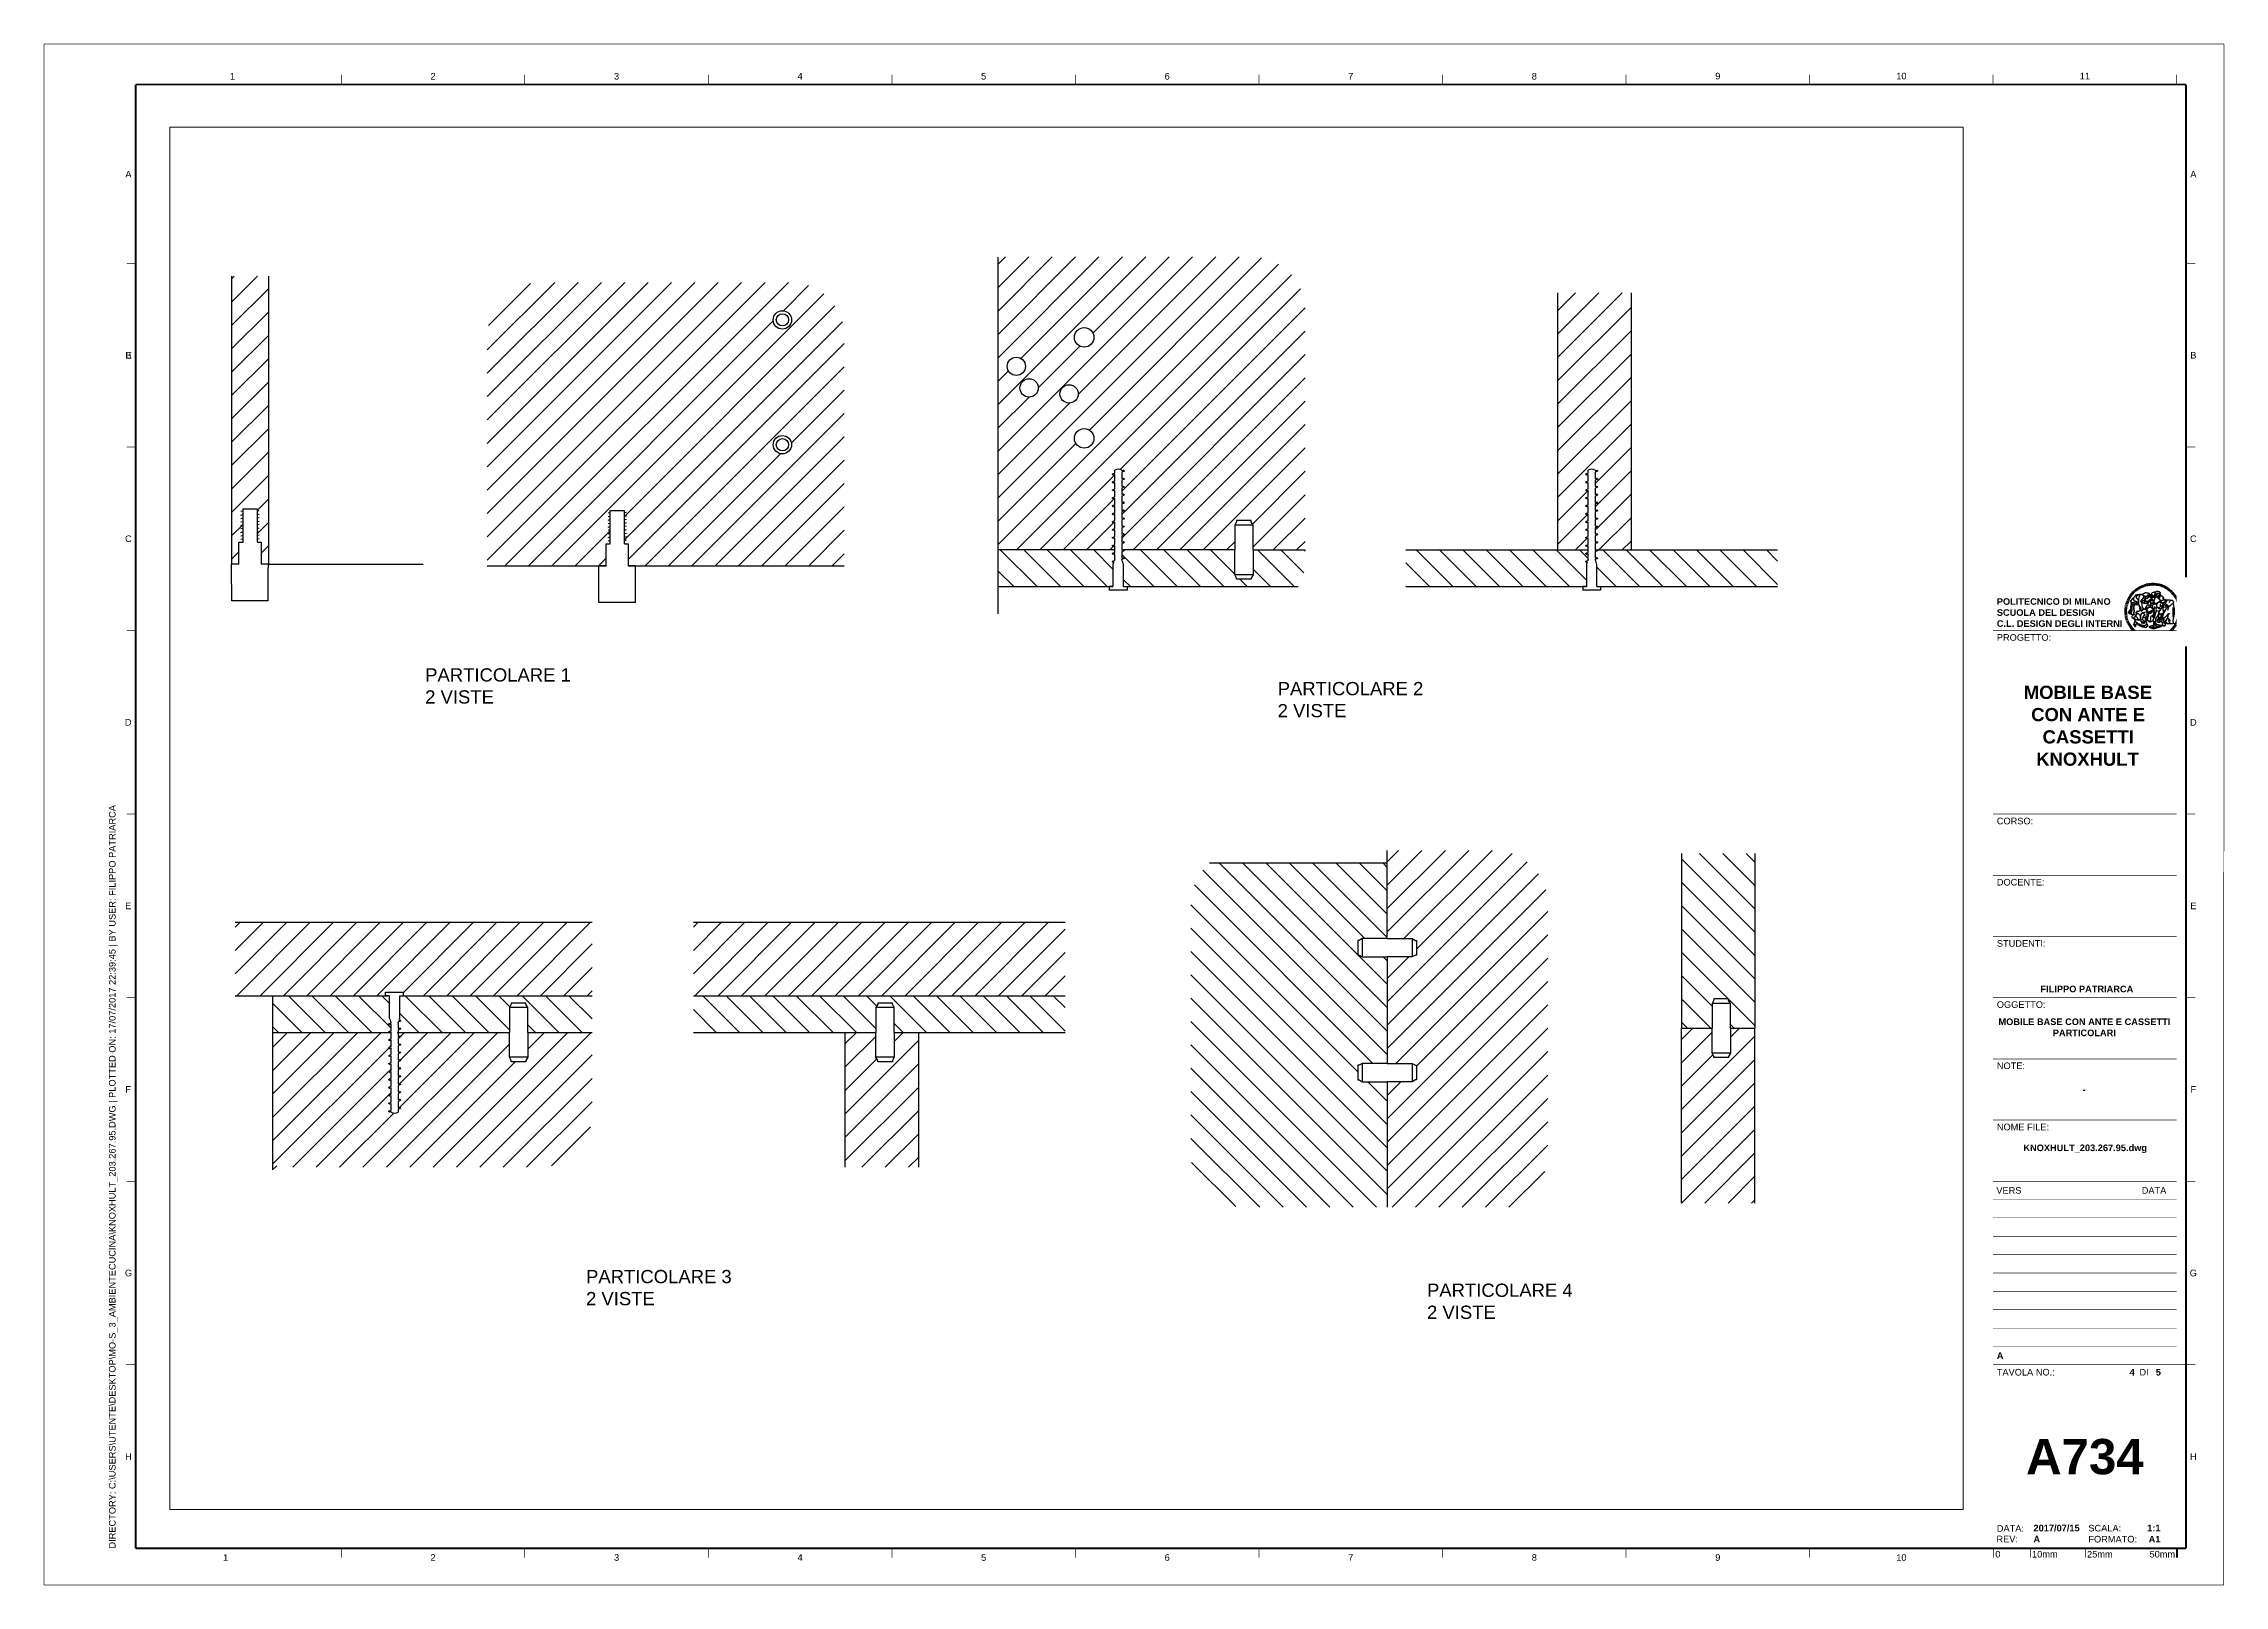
# Paper-space layout 'A734' of a CAD drawing. Header units: inches, sheet in millimetres. Extents: x -1 to 593, y -1 to 419.
# The model-space entities are those that its viewports show. They can reach past a viewport. Long polylines and large blocks are cut down to what shows.
import ezdxf
from ezdxf.enums import TextEntityAlignment as Align

# ---------------------------------------------------------------- set-up
doc = ezdxf.new("R2010")
doc.units = ezdxf.units.IN
doc.header["$MEASUREMENT"] = 0
doc.set_wipeout_variables(frame=1)
doc.linetypes.add('ACAD_ISO04W100', pattern=[30, 24, -3, 0, -3])
for name, color, linetype in [('assi', 4, 'ACAD_ISO04W100'), ('G-ANNO-LOGO', 3, 'Continuous'), ('G-ANNO-TEXT', 3, 'Continuous'), ('G-ANNO-TTLB', 3, 'Continuous')]:
    doc.layers.add(name, color=color, linetype=linetype)
doc.layers.add('G-ANNO-NPLT', color=210, linetype='Continuous', plot=False)
doc.styles.add('ARIAL', font='arial.ttf')
doc.styles.add('ARIAL-BOLD', font='')
doc.styles.add('E-ARIAL', font='arial.ttf')
doc.styles.get('ARIAL-BOLD').set_extended_font_data('Arial', bold=True)

psp = doc.layouts.new('A734')

# ---------------------------------------------------------------- texts
at = {"layer": 'G-ANNO-TEXT', "style": 'ARIAL'}
for s, p in [('1', (50.64, 410.28)), ('2', (105.29, 410.28)), ('3', (155.29, 410.28)), ('4', (205.29, 410.28)), ('5', (255.29, 410.28)), ('6', (305.29, 410.28)), ('7', (355.29, 410.28)), ('8', (405.29, 410.28)), ('9', (455.29, 410.32)), ('10', (505.29, 410.32)), ('11', (555.29, 410.32)), ('A', (22.31, 383.6)), ('A', (584.83, 383.6)), ('B', (22.26, 334.29)), ('E', (22.38, 334.29)), ('B', (584.83, 334.29)), ('C', (22.29, 284.29)), ('C', (584.83, 284.29)), ('D', (22.25, 234.29)), ('D', (584.83, 234.29)), ('E', (22.25, 184.29)), ('E', (584.83, 184.29)), ('F', (22.22, 134.29)), ('F', (584.83, 134.29)), ('G', (22.33, 84.29)), ('G', (584.83, 84.29)), ('H', (22.31, 34.29)), ('H', (584.83, 34.29)), ('1', (48.79, 6.8)), ('2', (105.29, 6.8)), ('3', (155.29, 6.8)), ('4', (205.29, 6.8)), ('5', (255.29, 6.8)), ('6', (305.29, 6.8)), ('7', (355.29, 6.8)), ('8', (405.29, 6.8)), ('9', (455.29, 6.8)), ('10', (505.29, 6.8))]:
    psp.add_text(s, height=1.8, dxfattribs=at).set_placement(p, align=Align.MIDDLE_CENTER)
at = {"layer": 'G-ANNO-TEXT', "insert": (17, 9.24), "char_height": 1.8, "attachment_point": 1, "rotation": 90, "style": 'ARIAL'}
psp.add_mtext_dynamic_manual_height_columns('DIRECTORY: C:\\\\USERS\\\\UTENTE\\\\DESKTOP\\\\MO-S_3_AMBIENTECUCINA\\\\KNOXHULT_203.267.95.DWG | PLOTTED ON: 17/07/2017 22:39:45 | BY USER: FILIPPO PATRIARCA', width=412.209, gutter_width=9, heights=[0], dxfattribs=at)

msp = doc.modelspace()

# ---------------------------------------------------------------- texts
at = {"color": 3, "char_height": 3.6, "attachment_point": 1, "style": 'ARIAL'}
for s, insert in [('PARTICOLARE 1\\P2 VISTE', (1095.45, -333.31)), ('PARTICOLARE 2\\P2 VISTE', (1327.68, -337.04)), ('PARTICOLARE 3\\P2 VISTE', (1139.27, -497.2)), ('PARTICOLARE 4\\P2 VISTE', (1368.37, -500.92))]:
    msp.add_mtext_dynamic_manual_height_columns(s, width=106.8652, gutter_width=12.5, heights=[0], dxfattribs=dict(at, insert=insert))

# ---------------------------------------------------------------- blocks, each defined once
blk = doc.blocks.new('logoPolimi')
for p, q in [((-1.49, 1.84), (-1.36, 1.68)), ((-1.41, 1.91), (-1.28, 1.74)), ((-1.32, 1.97), (-1.2, 1.8)), ((-1.22, 2.03), (-1.11, 1.85)), ((-1.13, 2.09), (-1.03, 1.9)), ((-1.03, 2.14), (-0.94, 1.95)), ((-0.93, 2.18), (-0.84, 1.99)), ((-0.83, 2.22), (-0.75, 2.03)), ((-0.72, 2.26), (-0.66, 2.06)), ((-0.61, 2.29), (-0.56, 2.09)), ((-0.51, 2.32), (-0.46, 2.11)), ((-0.4, 2.34), (-0.36, 2.13)), ((-0.29, 2.35), (-0.26, 2.14)), ((-0.18, 2.36), (-0.16, 2.15)), ((-0.07, 2.37), (-0.06, 2.16)), ((0.04, 2.37), (0.04, 2.16)), ((0.15, 2.36), (0.14, 2.16)), ((0.26, 2.36), (0.24, 2.15)), ((0.37, 2.34), (0.34, 2.13)), ((0.48, 2.32), (0.44, 2.12)), ((0.59, 2.3), (0.54, 2.09)), ((0.69, 2.27), (0.63, 2.07)), ((0.8, 2.23), (0.73, 2.03)), ((0.9, 2.19), (0.82, 2)), ((1, 2.15), (0.91, 1.96)), ((1.1, 2.1), (1, 1.91)), ((1.2, 2.04), (1.09, 1.86)), ((1.29, 1.99), (1.18, 1.81)), ((1.38, 1.92), (1.26, 1.75)), ((1.47, 1.86), (1.34, 1.69)), ((-2.37, 0.12), (-2.16, 0.11)), ((-2.37, 0.01), (-2.16, 0.01)), ((-2.36, 0.23), (-2.15, 0.21)), ((-2.35, 0.34), (-2.14, 0.31)), ((-2.33, 0.45), (-2.12, 0.41)), ((-2.3, 0.55), (-2.1, 0.51)), ((-2.28, 0.66), (-2.07, 0.6)), ((-2.24, 0.77), (-2.04, 0.7)), ((-2.2, 0.87), (-2.01, 0.79)), ((-2.16, 0.97), (-1.97, 0.89)), ((-2.11, 1.07), (-1.93, 0.98)), ((-2.06, 1.17), (-1.88, 1.07)), ((-2.01, 1.26), (-1.83, 1.15)), ((-1.94, 1.36), (-1.77, 1.24)), ((-1.88, 1.45), (-1.71, 1.32)), ((-1.84, 0.03), (-1.82, 0.35)), ((-1.81, 1.53), (-1.65, 1.4)), ((-1.74, 1.61), (-1.58, 1.47)), ((-1.73, 0.59), (-1.73, 0.59)), ((-1.73, 0.59), (-1.73, 0.59)), ((-1.66, 1.69), (-1.51, 1.54)), ((-1.65, 0.57), (-1.65, 0.57)), ((-1.59, 1.12), (-1.59, 1.12)), ((-1.58, 1.77), (-1.44, 1.61)), ((-1.51, 0.55), (-1.51, 0.55)), ((-1.51, 0.55), (-1.51, 0.55)), ((-1.31, 0.79), (-1.21, 0.75)), ((-1.21, 0.75), (-1.31, 0.79)), ((-1.21, 0.75), (-1.31, 0.79)), ((-1.21, 0.75), (-1.21, 0.75)), ((-1.21, 0.75), (-1.21, 0.75)), ((-1.19, 0.76), (-1.19, 0.76)), ((-1.19, 0.76), (-1.19, 0.76)), ((-1.17, 0.99), (-1.18, 0.99)), ((-1.18, 0.99), (-1.17, 0.99)), ((-1.16, 0.57), (-1.16, 0.57)), ((-1.16, 0.57), (-1.16, 0.57)), ((-1.1, 0.01), (-0.99, 0.06)), ((-0.99, 0.06), (-1.1, 0.01)), ((-0.99, 0.06), (-1.1, 0.01)), ((-0.99, 0.06), (-0.99, 0.06)), ((-0.99, 0.06), (-0.99, 0.06)), ((-0.97, 0.79), (-0.98, 0.79)), ((-0.89, 0.84), (-0.97, 0.79)), ((-0.97, 0.79), (-0.89, 0.84)), ((-0.96, 1.41), (-0.96, 1.41)), ((-0.96, 1.41), (-0.96, 1.41)), ((-0.89, 0.84), (-0.82, 0.87)), ((-0.82, 0.87), (-0.89, 0.84)), ((-0.89, 0.84), (-0.82, 0.87)), ((-0.88, 0.83), (-0.89, 0.84)), ((-0.85, 1.39), (-0.85, 1.39)), ((-0.85, 1.39), (-0.85, 1.39)), ((-0.84, 0.14), (-0.84, 0.14)), ((-0.77, 1.08), (-0.78, 1.08)), ((-0.78, 1.08), (-0.77, 1.08)), ((-0.61, 1.12), (-0.77, 1.08)), ((-0.77, 1.08), (-0.61, 1.12)), ((-0.77, 1.08), (-0.61, 1.12)), ((-0.75, 1.3), (-0.76, 1.29)), ((-0.76, 1.29), (-0.75, 1.3)), ((-0.65, 0.99), (-0.7, 0.96)), ((-0.69, 0.18), (-0.68, 0.18)), ((-0.66, 0.93), (-0.66, 0.93)), ((-0.66, 0.93), (-0.64, 0.93)), ((-0.66, 0.93), (-0.66, 0.93)), ((-0.66, 0.93), (-0.66, 0.93)), ((-0.63, 1.01), (-0.63, 1.01)), ((-0.63, 1.01), (-0.62, 1.01)), ((-0.63, 0.66), (-0.63, 0.66)), ((-0.6, 1.12), (-0.61, 1.12)), ((-0.61, 1.12), (-0.6, 1.12)), ((-0.61, 1.12), (-0.6, 1.12)), ((-0.61, 0.86), (-0.57, 0.85)), ((-0.57, 0.85), (-0.61, 0.86)), ((-0.61, 0.86), (-0.57, 0.85)), ((-0.53, 1.08), (-0.6, 1.12)), ((-0.6, 1.12), (-0.6, 1.11)), ((-0.6, 1.12), (-0.53, 1.08)), ((-0.57, 0.8), (-0.59, 0.8)), ((-0.57, 0.85), (-0.53, 0.84)), ((-0.57, 0.85), (-0.57, 0.85)), ((-0.57, 0.85), (-0.57, 0.85)), ((-0.57, 0.85), (-0.53, 0.84)), ((-0.56, 0.29), (-0.49, 0.48)), ((-0.56, 0.14), (-0.56, 0.29)), ((-0.5, 0.11), (-0.56, 0.14)), ((-0.53, 0.84), (-0.51, 0.84)), ((-0.53, 0.84), (-0.51, 0.84)), ((-0.53, 0.84), (-0.53, 0.84)), ((-0.51, 0.11), (-0.51, 0.11)), ((-0.51, 0.11), (-0.51, 0.11)), ((-0.34, 0.33), (-0.5, 0.11)), ((-0.49, 0.48), (-0.41, 0.55)), ((-0.42, 0.8), (-0.47, 0.79)), ((-0.42, 0.8), (-0.47, 0.79)), ((-0.47, 0.79), (-0.45, 0.76)), ((-0.47, 0.79), (-0.45, 0.76)), ((-0.45, 1.14), (-0.42, 1.11)), ((-0.42, 1.26), (-0.36, 1.22)), ((-0.41, 0.55), (-0.34, 0.49)), ((-0.4, 1.37), (-0.38, 1.38)), ((-0.39, 1.37), (-0.4, 1.37)), ((-0.35, 1.33), (-0.4, 1.37)), ((-0.39, 1.24), (-0.4, 1.23)), ((-0.38, 1.14), (-0.38, 1.14)), ((-0.34, 0.49), (-0.09, 0.48)), ((-0.16, 0.32), (-0.34, 0.33)), ((-0.14, 0.32), (-0.31, 0.34)), ((-0.28, 1.3), (-0.29, 1.3)), ((-0.28, 1.3), (-0.28, 1.3)), ((-0.16, 1.24), (-0.16, 1.25)), ((-0.16, 1.25), (-0.16, 1.25)), ((-0.16, 0.49), (-0.14, 0.64)), ((-0.06, 0.27), (-0.16, 0.32)), ((-0.1, 0.88), (-0.09, 0.87)), ((-0.08, 1.37), (-0.08, 1.38)), ((-0.08, 1.23), (-0.05, 1.21)), ((-0.05, 1.21), (-0.08, 1.23)), ((-0.08, 1.23), (-0.05, 1.21)), ((-0.03, 0.26), (-0.06, 0.27)), ((-0.05, 1.21), (-0.04, 1.21)), ((-0.04, 1.21), (-0.05, 1.21)), ((-0.04, 1.21), (-0.04, 1.21)), ((-0.04, 1.21), (-0.04, 1.21)), ((-0.04, 0.48), (-0.03, 0.26)), ((0.03, 1.15), (0.03, 1.15)), ((0.03, 0.66), (0.03, 0.67)), ((0.07, 0.58), (0.07, 0.57)), ((0.1, 1.18), (0.1, 1.18)), ((0.1, 0.84), (0.1, 0.84)), ((0.13, 1.32), (0.17, 1.19)), ((0.14, 0.71), (0.34, 0.65)), ((0.31, 0.56), (0.17, 0.63)), ((0.27, 1.61), (0.27, 1.61)), ((0.27, 1.61), (0.27, 1.61)), ((0.27, 1.61), (0.27, 1.61)), ((0.29, 1.29), (0.29, 1.29)), ((0.29, 1.29), (0.29, 1.29)), ((0.29, 1.29), (0.29, 1.29)), ((0.29, 1.29), (0.29, 1.29)), ((0.33, 0.49), (0.34, 0.49)), ((0.33, 0.03), (0.35, 0.03)), ((0.33, 0.03), (0.35, 0.03)), ((0.34, 0.65), (0.34, 0.64)), ((0.35, 0.03), (0.57, 0.06)), ((0.35, 0.03), (0.57, 0.06)), ((0.35, 0.03), (0.35, 0.03)), ((0.35, 0.03), (0.35, 0.03)), ((0.38, 1.36), (0.37, 1.35)), ((0.38, 0.34), (0.37, 0.34)), ((0.38, 0.34), (0.38, 0.34)), ((0.43, 0.67), (0.39, 0.64)), ((0.49, 1.05), (0.51, 1.13)), ((0.51, 1.13), (0.49, 1.05)), ((0.49, 1.05), (0.51, 1.13)), ((0.51, 1.31), (0.5, 1.29)), ((0.51, 1.13), (0.52, 1.23)), ((0.52, 1.23), (0.51, 1.23)), ((0.51, 1.23), (0.52, 1.23)), ((0.52, 1.23), (0.51, 1.13)), ((0.51, 1.13), (0.52, 1.23)), ((0.52, 1.24), (0.6, 1.37)), ((0.52, 1.23), (0.6, 1.36)), ((0.6, 1.36), (0.52, 1.23)), ((0.52, 1.23), (0.52, 1.23)), ((0.52, 1.23), (0.52, 1.24)), ((0.52, 1.23), (0.52, 1.23)), ((0.55, 1.07), (0.53, 1.06)), ((0.53, 1.04), (0.53, 1.06)), ((0.53, 1.05), (0.53, 1.04)), ((0.54, 0.3), (0.63, 0.32)), ((0.54, -0.08), (0.61, 0.06)), ((0.61, 0.06), (0.54, -0.08)), ((0.54, -0.08), (0.61, 0.06)), ((0.56, 0.19), (0.59, 0.21)), ((0.57, 1.07), (0.57, 1.07)), ((0.57, 1.07), (0.57, 1.07)), ((0.57, 1.07), (0.57, 1.07)), ((0.57, 1.07), (0.57, 1.07)), ((0.57, 1.07), (0.57, 1.07)), ((0.57, 1.07), (0.57, 1.07)), ((0.57, 1.07), (0.57, 1.07)), ((0.58, 0.3), (0.59, 0.29)), ((0.59, 0.78), (0.59, 0.79)), ((0.59, 0.79), (0.59, 0.79)), ((0.59, 0.79), (0.59, 0.79)), ((0.59, 0.79), (0.59, 0.78)), ((0.61, 0.06), (0.6, 0.07)), ((0.6, 0.07), (0.61, 0.06)), ((0.61, 0.06), (0.61, 0.07)), ((0.62, 0.21), (0.65, 0.22)), ((0.64, 1.37), (0.65, 1.37)), ((0.69, 0.86), (0.68, 0.86)), ((0.68, 0.86), (0.69, 0.86)), ((0.68, 0.76), (0.68, 0.76)), ((0.76, 0.26), (0.76, 0.26)), ((0.82, 0.35), (0.84, 0.36)), ((0.82, 0.35), (0.82, 0.35)), ((0.84, 0.36), (0.84, 0.37)), ((0.85, 0.34), (1.05, 0.35)), ((0.93, 1.05), (0.93, 1.05)), ((0.93, 1.05), (0.93, 1.05)), ((0.93, 1.05), (0.93, 1.04)), ((0.93, 1.05), (0.93, 1.05)), ((0.97, 0.66), (0.96, 0.66)), ((1.01, 0.97), (0.98, 0.96)), ((1.17, 0.96), (1.17, 0.95)), ((1.17, 0.95), (1.17, 0.95)), ((1.34, 0.37), (1.26, 0.04)), ((1.27, 0.37), (1.27, 0.38)), ((1.28, 0.95), (1.28, 0.95)), ((1.37, 0.73), (1.46, 0.81)), ((1.41, 0.4), (1.41, 0.41)), ((1.56, 1.79), (1.42, 1.63)), ((1.64, 1.71), (1.49, 1.56)), ((1.49, 0.9), (1.57, 0.92)), ((1.72, 1.63), (1.56, 1.49)), ((1.67, 0.6), (1.57, 0.53)), ((1.79, 1.55), (1.63, 1.41)), ((1.86, 1.47), (1.7, 1.34)), ((1.93, 1.38), (1.76, 1.26)), ((1.99, 1.29), (1.81, 1.17)), ((2.05, 1.19), (1.87, 1.09)), ((2.1, 1.1), (1.92, 1)), ((2.15, 1), (1.96, 0.91)), ((2.19, 0.9), (2, 0.82)), ((2.23, 0.79), (2.04, 0.72)), ((2.27, 0.69), (2.07, 0.63)), ((2.3, 0.58), (2.09, 0.53)), ((2.32, 0.47), (2.12, 0.43)), ((2.34, 0.37), (2.13, 0.33)), ((2.36, 0.26), (2.15, 0.23)), ((2.37, 0.15), (2.16, 0.13)), ((2.37, 0.04), (2.16, 0.03)), ((-2.37, -0.1), (-2.16, -0.09)), ((-2.36, -0.21), (-2.15, -0.19)), ((-2.35, -0.32), (-2.14, -0.29)), ((-2.33, -0.43), (-2.12, -0.39)), ((-2.31, -0.54), (-2.1, -0.49)), ((-2.28, -0.65), (-2.08, -0.59)), ((-2.25, -0.75), (-2.05, -0.69)), ((-2.21, -0.86), (-2.02, -0.78)), ((-2.17, -0.96), (-1.98, -0.87)), ((-2.12, -1.06), (-1.93, -0.96)), ((-2.07, -1.16), (-1.89, -1.05)), ((-2.04, -0.15), (-1.97, -0.2)), ((-2.01, -1.25), (-1.84, -1.14)), ((-1.95, -1.34), (-1.78, -1.22)), ((-1.89, -1.43), (-1.72, -1.31)), ((-1.82, -1.52), (-1.66, -1.38)), ((-1.75, -1.6), (-1.59, -1.46)), ((-1.67, -1.68), (-1.52, -1.53)), ((-1.58, -0.12), (-1.6, -0.18)), ((-1.6, -0.18), (-1.58, -0.28)), ((-1.57, -0.54), (-1.59, -0.54)), ((-1.59, -0.54), (-1.59, -0.54)), ((-1.59, -1.76), (-1.45, -1.6)), ((-1.56, -0.32), (-1.56, -0.31)), ((-1.56, -0.31), (-1.56, -0.31)), ((-1.53, -0.65), (-1.53, -0.65)), ((-1.53, -0.65), (-1.53, -0.65)), ((-1.51, -1.83), (-1.37, -1.67)), ((-1.48, -0.86), (-1.48, -0.85)), ((-1.42, -0.37), (-1.42, -0.37)), ((-1.42, -1.9), (-1.29, -1.73)), ((-1.38, -0.46), (-1.38, -0.46)), ((-1.33, -1.96), (-1.21, -1.79)), ((-1.31, -0.24), (-1.31, -0.23)), ((-1.31, -0.23), (-1.31, -0.24)), ((-1.23, -0.19), (-1.23, -0.19)), ((-1.23, -0.19), (-1.23, -0.19)), ((-1.23, -0.19), (-1.23, -0.19)), ((-1.23, -0.19), (-1.23, -0.19)), ((-1.01, -0.39), (-1.02, -0.39)), ((-1.02, -0.39), (-1.01, -0.39)), ((-1.02, -0.7), (-1.02, -0.7)), ((-1.02, -0.7), (-1.02, -0.7)), ((-1.02, -0.7), (-1.02, -0.7)), ((-0.79, -0.51), (-0.83, -0.58)), ((-0.83, -0.58), (-0.79, -0.51)), ((-0.83, -0.58), (-0.79, -0.51)), ((-0.78, -1.05), (-0.83, -0.94)), ((-0.83, -0.94), (-0.78, -1.05)), ((-0.83, -0.94), (-0.83, -0.94)), ((-0.83, -0.94), (-0.78, -1.05)), ((-0.82, -1.23), (-0.82, -1.23)), ((-0.82, -1.23), (-0.77, -1.23)), ((-0.77, -1.23), (-0.82, -1.23)), ((-0.82, -1.23), (-0.82, -1.23)), ((-0.77, -1.23), (-0.82, -1.23)), ((-0.75, -0.96), (-0.8, -0.89)), ((-0.8, -0.89), (-0.79, -0.92)), ((-0.79, -0.92), (-0.8, -0.89)), ((-0.8, -0.89), (-0.75, -0.96)), ((-0.79, -0.92), (-0.8, -0.89)), ((-0.8, -0.89), (-0.8, -0.89)), ((-0.8, -0.89), (-0.75, -0.96)), ((-0.79, -0.92), (-0.78, -0.95)), ((-0.78, -0.95), (-0.79, -0.92)), ((-0.78, -0.95), (-0.79, -0.92)), ((-0.77, -0.49), (-0.78, -0.48)), ((-0.78, -0.48), (-0.77, -0.49)), ((-0.78, -0.95), (-0.76, -1)), ((-0.76, -1), (-0.78, -0.95)), ((-0.76, -1), (-0.78, -0.95)), ((-0.71, -0.89), (-0.75, -0.87)), ((-0.75, -0.87), (-0.71, -0.89)), ((-0.75, -0.87), (-0.71, -0.89)), ((-0.72, -1.01), (-0.75, -0.96)), ((-0.75, -0.96), (-0.72, -1.01)), ((-0.75, -0.96), (-0.72, -1.01)), ((-0.64, -0.93), (-0.71, -0.89)), ((-0.71, -0.89), (-0.64, -0.93)), ((-0.71, -0.89), (-0.64, -0.93)), ((-0.66, -0.53), (-0.66, -0.53)), ((-0.66, -0.53), (-0.66, -0.53)), ((-0.66, -0.53), (-0.66, -0.53)), ((-0.39, -0.81), (-0.51, -0.69)), ((-0.51, -1.04), (-0.5, -1.04)), ((-0.48, -0.42), (-0.48, -0.42)), ((-0.48, -0.42), (-0.48, -0.42)), ((-0.48, -0.42), (-0.48, -0.42)), ((-0.41, -0.51), (-0.41, -0.51)), ((-0.38, -0.05), (-0.39, -0.12)), ((-0.39, -0.12), (-0.37, -0.1)), ((-0.35, -0.14), (-0.37, -0.08)), ((-0.37, -0.09), (-0.37, -0.09)), ((-0.33, -0.12), (-0.35, -0.14)), ((-0.32, -0.14), (-0.35, -0.14)), ((-0.35, -0.18), (-0.34, -0.22)), ((-0.34, -0.08), (-0.29, -0.16)), ((-0.34, -0.22), (-0.34, -0.22)), ((-0.27, -0.17), (-0.32, -0.14)), ((-0.25, -0.91), (-0.26, -0.9)), ((-0.26, -1.29), (0.1, -1.2)), ((0.1, -1.2), (-0.26, -1.29)), ((0.08, -1.4), (-0.26, -1.29)), ((-0.26, -1.29), (0.08, -1.4)), ((-0.26, -1.38), (-0.26, -1.29)), ((-0.26, -1.29), (-0.26, -1.29)), ((-0.26, -1.29), (-0.26, -1.38)), ((-0.26, -1.29), (0.08, -1.4)), ((-0.26, -1.29), (-0.26, -1.29)), ((0.08, -1.49), (-0.26, -1.38)), ((-0.26, -1.38), (0.09, -1.49)), ((-0.14, -0.15), (-0.16, -0.13)), ((-0.11, -0.04), (-0.12, -0.05)), ((-0.04, -0.41), (-0.01, -0.44)), ((-0.01, -0.44), (-0.04, -0.41)), ((-0.04, -0.41), (-0.01, -0.44)), ((0.07, -0.84), (0.07, -0.84)), ((0.07, -0.84), (0.07, -0.84)), ((0.1, -1.2), (0.08, -1.32)), ((0.08, -1.32), (0.13, -1.2)), ((0.08, -1.4), (0.72, -1.22)), ((0.72, -1.22), (0.08, -1.4)), ((0.08, -1.4), (0.72, -1.22)), ((0.72, -1.31), (0.08, -1.49)), ((0.08, -1.44), (0.08, -1.4)), ((0.08, -1.4), (0.08, -1.44)), ((0.08, -1.4), (0.08, -1.49)), ((0.08, -1.49), (0.08, -1.44)), ((0.08, -1.44), (0.08, -1.44)), ((0.08, -1.44), (0.08, -1.45)), ((0.08, -1.45), (0.08, -1.46)), ((0.08, -1.46), (0.08, -1.49)), ((0.1, -1.01), (0.09, -0.86)), ((0.1, -1.01), (0.09, -0.86)), ((0.09, -1.49), (0.72, -1.31)), ((0.1, -1.2), (0.12, -1.04)), ((0.12, -1.04), (0.1, -1.2)), ((0.13, -1.2), (0.1, -1.2)), ((0.1, -1.2), (0.13, -1.2)), ((0.13, -1.2), (0.1, -1.2)), ((0.1, -1.2), (0.1, -1.2)), ((0.11, -0.44), (0.11, -0.44)), ((0.11, -0.44), (0.11, -0.44)), ((0.12, -0.21), (0.12, -0.21)), ((0.12, -0.21), (0.12, -0.21)), ((0.12, -0.21), (0.12, -0.21)), ((0.12, -0.21), (0.12, -0.21)), ((0.12, -0.21), (0.12, -0.21)), ((0.12, -0.21), (0.12, -0.21)), ((0.12, -0.21), (0.12, -0.21)), ((0.12, -0.21), (0.12, -0.21)), ((0.12, -0.21), (0.12, -0.21)), ((0.12, -0.21), (0.12, -0.21)), ((0.12, -0.21), (0.12, -0.21)), ((0.12, -0.21), (0.12, -0.21)), ((0.12, -0.21), (0.12, -0.21)), ((0.12, -0.56), (0.14, -0.53)), ((0.14, -0.53), (0.12, -0.56)), ((0.12, -0.56), (0.14, -0.53)), ((0.12, -1.04), (0.12, -1.04)), ((0.12, -1.04), (0.12, -1.04)), ((0.12, -1.04), (0.12, -1.04)), ((0.21, -0.99), (0.13, -1.2)), ((0.13, -1.2), (0.21, -0.99)), ((0.36, -1.14), (0.13, -1.2)), ((0.13, -1.2), (0.26, -1.17)), ((0.14, -0.53), (0.16, -0.49)), ((0.16, -0.49), (0.14, -0.53)), ((0.14, -0.53), (0.16, -0.49)), ((0.16, -0.49), (0.16, -0.49)), ((0.16, -0.49), (0.16, -0.49)), ((0.28, -1.19), (0.21, -0.99)), ((0.21, -0.99), (0.31, -1.27)), ((0.24, -0.17), (0.24, -0.16)), ((0.24, -0.16), (0.24, -0.17)), ((0.25, -0.84), (0.25, -0.88)), ((0.25, -0.88), (0.25, -0.84)), ((0.25, -0.88), (0.25, -0.84)), ((0.25, -0.88), (0.29, -1.17)), ((0.26, -0.88), (0.25, -0.88)), ((0.31, -1.27), (0.25, -0.88)), ((0.26, -1.17), (0.28, -1.16)), ((0.28, -1.16), (0.36, -1.14)), ((0.29, -1.17), (0.28, -1.19)), ((0.36, -1.14), (0.72, -1.22)), ((0.72, -1.22), (0.36, -1.14)), ((0.49, -0.31), (0.49, -0.31)), ((0.49, -0.31), (0.49, -0.31)), ((0.5, -0.27), (0.5, -0.27)), ((0.51, -0.27), (0.51, -0.27)), ((0.72, -0.81), (0.75, -0.89)), ((0.72, -1.22), (0.72, -1.31)), ((0.72, -1.31), (0.72, -1.22)), ((0.74, -0.23), (0.74, -0.23)), ((0.74, -0.23), (0.75, -0.24)), ((0.75, -0.23), (0.75, -0.23)), ((0.86, -0.25), (0.82, -0.34)), ((0.87, -0.22), (0.86, -0.23)), ((0.87, -0.22), (0.86, -0.25)), ((0.96, -0.58), (0.96, -0.57)), ((1.05, -1.05), (1.04, -1.05)), ((1.28, -2), (1.17, -1.82)), ((1.37, -1.93), (1.25, -1.76)), ((1.31, -0.27), (1.3, -0.26)), ((1.3, -0.26), (1.3, -0.26)), ((1.3, -0.26), (1.3, -0.26)), ((1.3, -0.26), (1.31, -0.27)), ((1.3, -0.26), (1.3, -0.26)), ((1.46, -1.87), (1.33, -1.7)), ((1.54, -1.8), (1.41, -1.64)), ((1.63, -1.72), (1.48, -1.57)), ((1.71, -1.65), (1.55, -1.5)), ((1.78, -1.57), (1.62, -1.43)), ((1.85, -1.48), (1.69, -1.35)), ((1.92, -1.39), (1.75, -1.27)), ((1.98, -1.3), (1.81, -1.19)), ((2.04, -1.21), (1.86, -1.1)), ((2.09, -1.11), (1.91, -1.01)), ((2.14, -1.01), (1.95, -0.92)), ((2.19, -0.91), (1.99, -0.83)), ((2.23, -0.81), (2.03, -0.74)), ((2.26, -0.7), (2.06, -0.64)), ((2.29, -0.6), (2.09, -0.55)), ((2.32, -0.49), (2.11, -0.45)), ((2.34, -0.38), (2.13, -0.35)), ((2.35, -0.27), (2.15, -0.25)), ((2.37, -0.08), (2.16, -0.07)), ((2.36, -0.16), (2.16, -0.15)), ((-1.24, -2.02), (-1.13, -1.84)), ((-1.14, -2.08), (-1.04, -1.89)), ((-1.04, -2.13), (-0.95, -1.94)), ((-0.94, -2.18), (-0.86, -1.98)), ((-0.84, -2.22), (-0.77, -2.02)), ((-0.74, -2.25), (-0.67, -2.05)), ((-0.63, -2.29), (-0.57, -2.08)), ((-0.52, -2.31), (-0.48, -2.11)), ((-0.42, -2.33), (-0.38, -2.13)), ((-0.31, -2.35), (-0.28, -2.14)), ((-0.2, -2.36), (-0.18, -2.15)), ((-0.09, -2.37), (-0.08, -2.16)), ((0.03, -2.37), (0.02, -2.16)), ((0.14, -2.37), (0.12, -2.16)), ((0.25, -2.36), (0.22, -2.15)), ((0.35, -2.34), (0.32, -2.14)), ((0.46, -2.32), (0.42, -2.12)), ((0.57, -2.3), (0.52, -2.1)), ((0.68, -2.27), (0.62, -2.07)), ((0.78, -2.24), (0.71, -2.04)), ((0.89, -2.2), (0.81, -2)), ((0.99, -2.15), (0.9, -1.96)), ((1.09, -2.11), (0.99, -1.92)), ((1.19, -2.05), (1.08, -1.87))]:
    blk.add_line(p, q)
for points in [[(-1.9, 0.12), (-1.94, 0.02), (-2.05, -0.09), (-2.05, -0.09)], [(-1.86, 0.38), (-1.86, 0.38), (-1.87, 0.19), (-1.9, 0.12)], [(-1.76, 0.6), (-1.76, 0.6), (-1.84, 0.57), (-1.86, 0.38)], [(-1.86, -0.04), (-1.84, 0.02), (-1.84, 0.03), (-1.84, 0.03)], [(-1.82, 0.78), (-1.83, 0.8), (-1.85, 0.86), (-1.83, 0.88)], [(-1.82, 0.78), (-1.83, 0.8), (-1.85, 0.86), (-1.83, 0.88)], [(-1.83, 0.88), (-1.81, 0.9), (-1.76, 0.96), (-1.76, 0.96)], [(-1.83, 0.88), (-1.81, 0.9), (-1.76, 0.96), (-1.76, 0.96)], [(-1.76, 0.6), (-1.83, 0.7), (-1.78, 0.74), (-1.78, 0.74)], [(-1.78, 0.74), (-1.79, 0.74), (-1.83, 0.7), (-1.76, 0.6)], [(-1.78, 0.74), (-1.8, 0.76), (-1.81, 0.78), (-1.82, 0.78)], [(-1.78, 0.74), (-1.8, 0.76), (-1.81, 0.78), (-1.82, 0.78)], [(-1.82, 0.35), (-1.81, 0.5), (-1.73, 0.59), (-1.73, 0.59)], [(-1.82, -0.19), (-1.73, -0.07), (-1.75, 0.14), (-1.75, 0.3)], [(-1.75, 0.33), (-1.75, 0.17), (-1.73, -0.05), (-1.8, -0.17)], [(-1.78, 0.74), (-1.75, 0.72), (-1.72, 0.69), (-1.68, 0.7)], [(-1.68, 0.7), (-1.72, 0.69), (-1.75, 0.72), (-1.78, 0.74)], [(-1.68, 0.7), (-1.72, 0.69), (-1.75, 0.72), (-1.78, 0.74)], [(-1.78, 0.74), (-1.78, 0.74), (-1.78, 0.74), (-1.78, 0.74)], [(-1.76, 0.96), (-1.68, 1.1), (-1.59, 1.12), (-1.59, 1.12)], [(-1.76, 0.96), (-1.68, 1.1), (-1.6, 1.12), (-1.6, 1.12)], [(-1.73, 0.59), (-1.74, 0.59), (-1.75, 0.6), (-1.76, 0.6)], [(-1.73, 0.59), (-1.74, 0.59), (-1.75, 0.6), (-1.76, 0.6)], [(-1.75, 0.3), (-1.76, 0.47), (-1.65, 0.57), (-1.65, 0.57)], [(-1.65, 0.57), (-1.65, 0.57), (-1.76, 0.5), (-1.75, 0.33)], [(-1.65, 0.57), (-1.68, 0.58), (-1.7, 0.58), (-1.73, 0.59)], [(-1.65, 0.57), (-1.68, 0.58), (-1.7, 0.58), (-1.73, 0.59)], [(-1.5, 0.71), (-1.53, 0.74), (-1.61, 0.71), (-1.68, 0.7)], [(-1.68, 0.7), (-1.61, 0.71), (-1.53, 0.73), (-1.5, 0.71)], [(-1.5, 0.71), (-1.53, 0.73), (-1.61, 0.71), (-1.68, 0.7)], [(-1.51, 0.55), (-1.56, 0.56), (-1.61, 0.56), (-1.65, 0.57)], [(-1.65, 0.57), (-1.61, 0.56), (-1.56, 0.56), (-1.51, 0.55)], [(-1.51, 0.55), (-1.56, 0.56), (-1.61, 0.56), (-1.65, 0.57)], [(-1.59, 1.12), (-1.6, 1.06), (-1.61, 0.99), (-1.61, 0.97)], [(-1.61, 0.97), (-1.61, 0.99), (-1.6, 1.06), (-1.59, 1.12)], [(-1.61, 0.97), (-1.61, 0.99), (-1.6, 1.06), (-1.59, 1.12)], [(-1.61, 0.97), (-1.61, 0.95), (-1.56, 0.88), (-1.54, 0.87)], [(-1.54, 0.87), (-1.56, 0.88), (-1.61, 0.95), (-1.61, 0.97)], [(-1.54, 0.87), (-1.56, 0.88), (-1.61, 0.96), (-1.61, 0.97)], [(-1.59, 1.12), (-1.59, 1.13), (-1.59, 1.15), (-1.58, 1.16)], [(-1.59, 1.12), (-1.59, 1.13), (-1.59, 1.15), (-1.58, 1.16)], [(-1.58, 1.16), (-1.57, 1.21), (-1.52, 1.23), (-1.49, 1.25)], [(-1.58, 1.16), (-1.57, 1.21), (-1.52, 1.23), (-1.49, 1.25)], [(-1.58, 0.36), (-1.58, 0.48), (-1.51, 0.55), (-1.51, 0.55)], [(-1.51, 0.55), (-1.51, 0.55), (-1.58, 0.48), (-1.58, 0.36)], [(-1.51, 0.55), (-1.51, 0.55), (-1.58, 0.48), (-1.58, 0.36)], [(-1.55, 0.04), (-1.55, 0.08), (-1.58, 0.25), (-1.58, 0.36)], [(-1.58, 0.36), (-1.58, 0.25), (-1.55, 0.08), (-1.55, 0.04)], [(-1.58, 0.36), (-1.58, 0.25), (-1.55, 0.08), (-1.55, 0.04)], [(-1.58, -0.12), (-1.57, -0.06), (-1.55, 0.02), (-1.55, 0.04)], [(-1.55, 0.04), (-1.55, 0.02), (-1.57, -0.06), (-1.58, -0.12)], [(-1.55, 0.04), (-1.55, 0.02), (-1.56, -0.04), (-1.57, -0.1)], [(-1.54, 0.87), (-1.52, 0.85), (-1.47, 0.83), (-1.44, 0.83)], [(-1.44, 0.83), (-1.47, 0.83), (-1.52, 0.85), (-1.54, 0.87)], [(-1.45, 0.83), (-1.47, 0.83), (-1.52, 0.85), (-1.54, 0.87)], [(-1.51, 0.55), (-1.33, 0.54), (-1.16, 0.57), (-1.16, 0.57)], [(-1.16, 0.57), (-1.16, 0.57), (-1.33, 0.54), (-1.51, 0.55)], [(-1.16, 0.57), (-1.16, 0.57), (-1.33, 0.54), (-1.51, 0.55)], [(-1.5, 0.71), (-1.46, 0.68), (-1.4, 0.62), (-1.33, 0.66)], [(-1.33, 0.66), (-1.4, 0.62), (-1.46, 0.68), (-1.5, 0.71)], [(-1.33, 0.66), (-1.4, 0.62), (-1.46, 0.68), (-1.5, 0.71)], [(-1.49, 1.25), (-1.46, 1.26), (-1.42, 1.33), (-1.39, 1.36)], [(-1.49, 1.25), (-1.46, 1.27), (-1.43, 1.34), (-1.39, 1.36)], [(-1.31, 0.79), (-1.33, 0.79), (-1.42, 0.83), (-1.45, 0.83)], [(-1.44, 0.83), (-1.42, 0.83), (-1.33, 0.79), (-1.31, 0.79)], [(-1.31, 0.79), (-1.33, 0.79), (-1.42, 0.83), (-1.44, 0.83)], [(-1.35, 1.1), (-1.4, 1.17), (-1.36, 1.23), (-1.29, 1.31)], [(-1.29, 1.31), (-1.36, 1.23), (-1.4, 1.17), (-1.35, 1.1)], [(-1.35, 1.1), (-1.4, 1.17), (-1.36, 1.23), (-1.29, 1.31)], [(-1.39, 1.36), (-1.35, 1.38), (-1.26, 1.4), (-1.19, 1.41)], [(-1.39, 1.36), (-1.35, 1.38), (-1.26, 1.4), (-1.19, 1.41)], [(-1.18, 0.99), (-1.24, 0.97), (-1.3, 1.03), (-1.35, 1.1)], [(-1.35, 1.1), (-1.3, 1.03), (-1.24, 0.97), (-1.18, 0.99)], [(-1.18, 1), (-1.24, 0.97), (-1.3, 1.03), (-1.35, 1.1)], [(-1.33, 0.66), (-1.28, 0.7), (-1.23, 0.73), (-1.21, 0.75)], [(-1.21, 0.75), (-1.23, 0.73), (-1.28, 0.7), (-1.33, 0.66)], [(-1.21, 0.75), (-1.23, 0.73), (-1.28, 0.7), (-1.33, 0.66)], [(-1.29, 1.31), (-1.22, 1.39), (-1.01, 1.41), (-0.96, 1.41)], [(-0.96, 1.41), (-1.01, 1.41), (-1.22, 1.39), (-1.29, 1.31)], [(-1.29, 1.31), (-1.22, 1.39), (-1.01, 1.41), (-0.96, 1.41)], [(-1.24, -0.02), (-1.21, -0.01), (-1.1, 0.01), (-1.1, 0.01)], [(-1.1, 0.01), (-1.1, 0.01), (-1.21, -0.01), (-1.24, -0.02)], [(-1.1, 0.01), (-1.1, 0.01), (-1.21, -0.01), (-1.24, -0.02)], [(-1.21, 0.75), (-1.2, 0.75), (-1.19, 0.76), (-1.19, 0.76)], [(-1.19, 0.76), (-1.19, 0.76), (-1.2, 0.75), (-1.21, 0.75)], [(-1.19, 0.76), (-1.19, 0.76), (-1.2, 0.76), (-1.21, 0.75)], [(-1.19, 1.41), (-1.11, 1.43), (-0.97, 1.41), (-0.97, 1.41)], [(-1.19, 1.41), (-1.12, 1.43), (-0.98, 1.41), (-0.98, 1.41)], [(-1.19, 0.76), (-1.19, 0.77), (-1.18, 0.78), (-1.18, 0.79)], [(-1.18, 0.79), (-1.18, 0.78), (-1.19, 0.77), (-1.19, 0.76)], [(-1.19, 0.76), (-1.19, 0.77), (-1.19, 0.78), (-1.18, 0.79)], [(-1.18, 0.68), (-1.18, 0.68), (-1.19, 0.71), (-1.19, 0.76)], [(-1.19, 0.76), (-1.19, 0.71), (-1.18, 0.68), (-1.18, 0.68)], [(-1.18, 0.68), (-1.18, 0.68), (-1.19, 0.71), (-1.19, 0.76)], [(-1.18, 0.97), (-1.18, 0.97), (-1.18, 0.98), (-1.17, 0.99)], [(-1.17, 0.99), (-1.18, 0.98), (-1.18, 0.97), (-1.18, 0.97)], [(-1.18, 0.97), (-1.18, 0.97), (-1.18, 0.98), (-1.17, 0.99)], [(-1.18, 0.79), (-1.17, 0.86), (-1.18, 0.95), (-1.18, 0.97)], [(-1.18, 0.97), (-1.18, 0.95), (-1.17, 0.86), (-1.18, 0.79)], [(-1.18, 0.79), (-1.17, 0.86), (-1.18, 0.95), (-1.18, 0.97)], [(-1.16, 0.57), (-1.17, 0.6), (-1.18, 0.64), (-1.18, 0.68)], [(-1.18, 0.68), (-1.18, 0.64), (-1.17, 0.6), (-1.16, 0.57)], [(-1.16, 0.57), (-1.17, 0.6), (-1.18, 0.64), (-1.18, 0.68)], [(-1.17, 0.99), (-1.17, 1.03), (-1.16, 1.09), (-1.14, 1.13)], [(-1.09, 0.42), (-1.1, 0.44), (-1.14, 0.48), (-1.16, 0.57)], [(-1.16, 0.57), (-1.14, 0.48), (-1.1, 0.44), (-1.09, 0.42)], [(-1.09, 0.42), (-1.1, 0.44), (-1.14, 0.48), (-1.16, 0.57)], [(-1.14, 1.13), (-1.12, 1.18), (-1.05, 1.31), (-1.05, 1.31)], [(-1.12, 0.46), (-1.12, 0.46), (-1.13, 0.38), (-1.11, 0.26)], [(-1.11, 0.26), (-1.08, 0.14), (-1.05, 0.03), (-1.05, 0.03)], [(-1.02, 0.32), (-1.02, 0.32), (-1.08, 0.4), (-1.09, 0.42)], [(-1.09, 0.42), (-1.08, 0.4), (-1.02, 0.32), (-1.02, 0.32)], [(-1.02, 0.32), (-1.02, 0.32), (-1.08, 0.4), (-1.09, 0.42)], [(-0.98, 0.2), (-0.98, 0.21), (-1.02, 0.32), (-1.02, 0.32)], [(-1.02, 0.32), (-1.02, 0.32), (-0.98, 0.21), (-0.98, 0.2)], [(-0.98, 0.2), (-0.98, 0.21), (-1.02, 0.32), (-1.02, 0.32)], [(-1.01, 0.12), (-1, 0.16), (-0.98, 0.19), (-0.98, 0.2)], [(-0.98, 0.2), (-0.98, 0.19), (-1, 0.16), (-1.01, 0.12)], [(-1.01, 0.12), (-1, 0.16), (-0.98, 0.19), (-0.98, 0.2)], [(-0.99, 0.06), (-1, 0.07), (-1.01, 0.1), (-1.01, 0.12)], [(-1.01, 0.12), (-1.01, 0.1), (-1, 0.07), (-0.99, 0.06)], [(-0.99, 0.06), (-1, 0.07), (-1.01, 0.1), (-1.01, 0.12)], [(-0.99, 0.06), (-0.99, 0.06), (-0.99, 0.06), (-0.98, 0.05)], [(-0.98, 0.05), (-0.99, 0.06), (-0.99, 0.06), (-0.99, 0.06)], [(-0.99, 0.05), (-0.99, 0.06), (-0.99, 0.06), (-0.99, 0.06)], [(-0.95, 0.02), (-0.96, 0.03), (-0.97, 0.04), (-0.99, 0.05)], [(-0.98, 1.41), (-0.98, 1.41), (-0.97, 1.41), (-0.96, 1.41)], [(-0.98, 0.81), (-0.94, 0.85), (-0.92, 0.93), (-0.91, 0.97)], [(-0.91, 0.97), (-0.92, 0.93), (-0.94, 0.85), (-0.98, 0.81)], [(-0.91, 0.97), (-0.92, 0.93), (-0.94, 0.85), (-0.98, 0.81)], [(-0.98, 0.79), (-0.98, 0.81), (-0.98, 0.81), (-0.98, 0.81)], [(-0.98, 0.81), (-0.98, 0.81), (-0.98, 0.81), (-0.98, 0.79)], [(-0.98, 0.81), (-0.98, 0.81), (-0.98, 0.81), (-0.98, 0.79)], [(-0.98, 0.79), (-0.98, 0.79), (-0.98, 0.78), (-0.97, 0.77)], [(-0.98, 0.79), (-0.98, 0.79), (-0.98, 0.78), (-0.97, 0.77)], [(-0.98, 0.05), (-0.97, 0.04), (-0.96, 0.03), (-0.95, 0.02)], [(-0.95, 0.02), (-0.96, 0.03), (-0.97, 0.04), (-0.98, 0.05)], [(-0.97, 1.41), (-0.97, 1.41), (-0.97, 1.41), (-0.96, 1.41)], [(-0.97, 0.77), (-0.96, 0.74), (-0.91, 0.64), (-0.91, 0.57)], [(-0.97, 0.77), (-0.96, 0.74), (-0.91, 0.64), (-0.91, 0.57)], [(-0.96, 1.41), (-0.94, 1.41), (-0.9, 1.41), (-0.85, 1.39)], [(-0.96, 1.41), (-0.94, 1.41), (-0.9, 1.41), (-0.85, 1.39)], [(-0.95, 0.02), (-0.94, 0.01), (-0.92, 0.01), (-0.9, 0.01)], [(-0.9, 0.01), (-0.92, 0.01), (-0.94, 0.01), (-0.95, 0.02)], [(-0.91, 0.01), (-0.92, 0.01), (-0.94, 0.01), (-0.95, 0.02)], [(-0.91, 0.97), (-0.89, 1), (-0.87, 1.01), (-0.84, 1.02)], [(-0.84, 1.02), (-0.87, 1.01), (-0.89, 1), (-0.91, 0.97)], [(-0.84, 1.02), (-0.87, 1.01), (-0.89, 1.01), (-0.91, 0.97)], [(-0.91, 0.57), (-0.91, 0.5), (-0.9, 0.43), (-0.88, 0.37)], [(-0.91, 0.57), (-0.91, 0.5), (-0.9, 0.43), (-0.88, 0.37)], [(-0.87, 0.03), (-0.87, 0.03), (-0.89, 0.01), (-0.91, 0.01)], [(-0.9, 0.01), (-0.89, 0.01), (-0.87, 0.03), (-0.87, 0.03)], [(-0.87, 0.03), (-0.87, 0.03), (-0.89, 0.01), (-0.9, 0.01)], [(-0.88, 0.84), (-0.88, 0.84), (-0.89, 0.79), (-0.88, 0.77)], [(-0.88, 0.77), (-0.89, 0.79), (-0.88, 0.83), (-0.88, 0.83)], [(-0.74, 0.66), (-0.85, 0.67), (-0.88, 0.77), (-0.88, 0.77)], [(-0.88, 0.77), (-0.88, 0.77), (-0.85, 0.67), (-0.74, 0.66)], [(-0.88, 0.37), (-0.86, 0.32), (-0.83, 0.25), (-0.82, 0.25)], [(-0.88, 0.37), (-0.86, 0.32), (-0.83, 0.25), (-0.82, 0.25)], [(-0.87, 0.03), (-0.86, 0.03), (-0.86, 0.05), (-0.86, 0.06)], [(-0.86, 0.06), (-0.86, 0.05), (-0.86, 0.03), (-0.87, 0.03)], [(-0.86, 0.06), (-0.86, 0.05), (-0.86, 0.03), (-0.87, 0.03)], [(-0.85, 1.39), (-0.86, 1.42), (-0.8, 1.45), (-0.8, 1.46)], [(-0.85, 1.39), (-0.86, 1.42), (-0.83, 1.44), (-0.82, 1.45)], [(-0.86, 0.06), (-0.86, 0.07), (-0.86, 0.1), (-0.85, 0.11)], [(-0.85, 0.11), (-0.86, 0.1), (-0.86, 0.07), (-0.86, 0.06)], [(-0.85, 0.11), (-0.86, 0.1), (-0.86, 0.07), (-0.86, 0.06)], [(-0.81, 1.36), (-0.83, 1.37), (-0.84, 1.38), (-0.85, 1.39)], [(-0.85, 1.39), (-0.84, 1.38), (-0.83, 1.37), (-0.81, 1.36)], [(-0.85, 1.39), (-0.84, 1.38), (-0.83, 1.37), (-0.81, 1.36)], [(-0.85, 0.11), (-0.85, 0.12), (-0.84, 0.14), (-0.84, 0.14)], [(-0.84, 0.14), (-0.84, 0.14), (-0.85, 0.12), (-0.85, 0.11)], [(-0.84, 0.14), (-0.84, 0.14), (-0.85, 0.12), (-0.85, 0.11)], [(-0.84, 1.02), (-0.83, 1.03), (-0.81, 1.05), (-0.78, 1.08)], [(-0.78, 1.08), (-0.81, 1.05), (-0.83, 1.03), (-0.84, 1.02)], [(-0.78, 1.08), (-0.81, 1.05), (-0.83, 1.03), (-0.84, 1.02)], [(-0.84, 0.14), (-0.83, 0.15), (-0.81, 0.16), (-0.81, 0.16)], [(-0.81, 0.16), (-0.81, 0.16), (-0.83, 0.15), (-0.84, 0.14)], [(-0.81, 0.16), (-0.81, 0.16), (-0.84, 0.15), (-0.84, 0.14)], [(-0.84, 0.15), (-0.84, 0.15), (-0.84, 0.15), (-0.84, 0.14)], [(-0.84, 0.14), (-0.84, 0.14), (-0.84, 0.14), (-0.84, 0.14)], [(-0.84, 0.14), (-0.84, 0.14), (-0.84, 0.14), (-0.84, 0.14)], [(-0.84, 0.14), (-0.84, 0.14), (-0.84, 0.14), (-0.84, 0.14)], [(-0.82, 1.45), (-0.82, 1.45), (-0.8, 1.45), (-0.8, 1.45)], [(-0.82, 0.87), (-0.82, 0.87), (-0.72, 0.91), (-0.66, 0.93)], [(-0.66, 0.93), (-0.72, 0.91), (-0.82, 0.87), (-0.82, 0.87)], [(-0.82, 0.87), (-0.82, 0.87), (-0.72, 0.91), (-0.66, 0.93)], [(-0.82, 0.25), (-0.8, 0.25), (-0.77, 0.24), (-0.77, 0.23)], [(-0.82, 0.25), (-0.8, 0.25), (-0.78, 0.24), (-0.77, 0.23)], [(-0.76, 1.29), (-0.77, 1.32), (-0.79, 1.34), (-0.81, 1.36)], [(-0.81, 1.36), (-0.79, 1.34), (-0.77, 1.32), (-0.76, 1.29)], [(-0.81, 1.36), (-0.79, 1.34), (-0.77, 1.32), (-0.76, 1.3)], [(-0.81, 0.16), (-0.8, 0.17), (-0.8, 0.17), (-0.79, 0.18)], [(-0.79, 0.18), (-0.8, 0.17), (-0.8, 0.17), (-0.81, 0.16)], [(-0.79, 0.18), (-0.8, 0.17), (-0.8, 0.17), (-0.81, 0.16)], [(-0.8, 1.46), (-0.8, 1.49), (-0.69, 1.51), (-0.69, 1.51)], [(-0.8, 1.46), (-0.8, 1.49), (-0.75, 1.49), (-0.75, 1.49)], [(-0.8, 1.45), (-0.8, 1.45), (-0.8, 1.46), (-0.8, 1.46)], [(-0.79, 0.18), (-0.78, 0.18), (-0.77, 0.16), (-0.77, 0.16)], [(-0.77, 0.16), (-0.77, 0.16), (-0.78, 0.18), (-0.79, 0.18)], [(-0.77, 0.16), (-0.77, 0.16), (-0.78, 0.18), (-0.79, 0.18)], [(-0.78, 1.08), (-0.77, 1.1), (-0.76, 1.13), (-0.75, 1.16)], [(-0.75, 1.16), (-0.76, 1.13), (-0.77, 1.1), (-0.78, 1.08)], [(-0.75, 1.16), (-0.76, 1.13), (-0.77, 1.1), (-0.78, 1.08)], [(-0.77, 0.23), (-0.76, 0.22), (-0.72, 0.2), (-0.71, 0.2)], [(-0.77, 0.23), (-0.76, 0.22), (-0.72, 0.2), (-0.71, 0.2)], [(-0.77, 0.16), (-0.77, 0.16), (-0.74, 0.16), (-0.7, 0.17)], [(-0.7, 0.17), (-0.74, 0.16), (-0.77, 0.16), (-0.77, 0.16)], [(-0.7, 0.17), (-0.74, 0.16), (-0.77, 0.16), (-0.77, 0.16)], [(-0.76, 1.3), (-0.74, 1.25), (-0.73, 1.2), (-0.75, 1.16)], [(-0.75, 1.16), (-0.73, 1.2), (-0.74, 1.25), (-0.76, 1.29)], [(-0.76, 1.29), (-0.74, 1.25), (-0.73, 1.2), (-0.75, 1.16)], [(-0.75, 1.49), (-0.75, 1.52), (-0.69, 1.51), (-0.69, 1.51)], [(-0.7, 1.26), (-0.7, 1.28), (-0.73, 1.28), (-0.75, 1.3)], [(-0.75, 1.3), (-0.73, 1.28), (-0.7, 1.28), (-0.7, 1.26)], [(-0.71, 1.24), (-0.72, 1.25), (-0.73, 1.27), (-0.75, 1.28)], [(-0.63, 0.66), (-0.63, 0.66), (-0.73, 0.66), (-0.74, 0.66)], [(-0.74, 0.66), (-0.73, 0.66), (-0.63, 0.66), (-0.63, 0.66)], [(-0.65, 1.23), (-0.67, 1.24), (-0.71, 1.23), (-0.71, 1.24)], [(-0.71, 0.2), (-0.7, 0.2), (-0.69, 0.19), (-0.69, 0.18)], [(-0.71, 0.2), (-0.7, 0.2), (-0.69, 0.19), (-0.69, 0.18)], [(-0.65, 1.23), (-0.67, 1.24), (-0.7, 1.25), (-0.7, 1.26)], [(-0.7, 1.26), (-0.7, 1.25), (-0.67, 1.24), (-0.65, 1.23)], [(-0.7, 0.17), (-0.69, 0.17), (-0.68, 0.18), (-0.69, 0.18)], [(-0.69, 0.18), (-0.68, 0.18), (-0.69, 0.17), (-0.7, 0.17)], [(-0.69, 0.18), (-0.68, 0.18), (-0.69, 0.17), (-0.7, 0.17)], [(-0.69, 1.51), (-0.69, 1.59), (-0.51, 1.55), (-0.51, 1.55)], [(-0.69, 1.51), (-0.66, 1.55), (-0.66, 1.55), (-0.66, 1.55)], [(-0.66, 0.67), (-0.69, 0.69), (-0.68, 0.72), (-0.68, 0.76)], [(-0.68, 0.76), (-0.68, 0.72), (-0.69, 0.69), (-0.66, 0.67)], [(-0.66, 0.68), (-0.69, 0.69), (-0.68, 0.72), (-0.68, 0.76)], [(-0.68, 0.76), (-0.68, 0.79), (-0.67, 0.82), (-0.66, 0.83)], [(-0.66, 0.83), (-0.67, 0.82), (-0.68, 0.79), (-0.68, 0.76)], [(-0.68, 0.76), (-0.68, 0.79), (-0.67, 0.82), (-0.66, 0.83)], [(-0.68, 0.18), (-0.68, 0.18), (-0.56, 0.15), (-0.51, 0.11)], [(-0.68, 0.18), (-0.68, 0.18), (-0.56, 0.15), (-0.51, 0.11)], [(-0.66, 1.55), (-0.63, 1.57), (-0.51, 1.55), (-0.51, 1.55)], [(-0.62, 0.95), (-0.63, 0.95), (-0.64, 0.94), (-0.66, 0.93)], [(-0.66, 0.93), (-0.64, 0.94), (-0.63, 0.95), (-0.62, 0.95)], [(-0.66, 0.83), (-0.65, 0.85), (-0.61, 0.86), (-0.61, 0.86)], [(-0.61, 0.86), (-0.61, 0.86), (-0.65, 0.84), (-0.66, 0.83)], [(-0.66, 0.83), (-0.65, 0.84), (-0.61, 0.86), (-0.61, 0.86)], [(-0.63, 0.66), (-0.64, 0.67), (-0.65, 0.67), (-0.66, 0.68)], [(-0.63, 0.66), (-0.64, 0.67), (-0.65, 0.67), (-0.66, 0.67)], [(-0.66, 0.67), (-0.65, 0.67), (-0.64, 0.67), (-0.63, 0.66)], [(-0.59, 1.24), (-0.6, 1.23), (-0.63, 1.22), (-0.65, 1.23)], [(-0.65, 1.23), (-0.63, 1.22), (-0.6, 1.23), (-0.59, 1.24)], [(-0.56, 1.24), (-0.56, 1.24), (-0.63, 1.22), (-0.65, 1.23)], [(-0.63, 1.01), (-0.63, 1.01), (-0.64, 1), (-0.65, 0.99)], [(-0.64, 0.93), (-0.64, 0.93), (-0.58, 0.88), (-0.57, 0.85)], [(-0.64, 0.93), (-0.64, 0.93), (-0.58, 0.88), (-0.57, 0.85)], [(-0.6, 1.11), (-0.6, 1.11), (-0.59, 1.05), (-0.63, 1.01)], [(-0.6, 1.11), (-0.6, 1.11), (-0.59, 1.05), (-0.63, 1.01)], [(-0.5, 0.65), (-0.55, 0.61), (-0.6, 0.64), (-0.63, 0.66)], [(-0.5, 0.65), (-0.55, 0.61), (-0.6, 0.64), (-0.63, 0.66)], [(-0.62, 1.01), (-0.62, 1.01), (-0.62, 0.97), (-0.62, 0.95)], [(-0.62, 0.95), (-0.62, 0.97), (-0.62, 1.01), (-0.62, 1.01)], [(-0.56, 1.24), (-0.56, 1.24), (-0.57, 1.25), (-0.59, 1.24)], [(-0.59, 1.24), (-0.57, 1.25), (-0.56, 1.24), (-0.56, 1.24)], [(-0.41, 0.55), (-0.41, 0.55), (-0.59, 0.44), (-0.56, 0.15)], [(-0.52, 0.81), (-0.53, 0.8), (-0.56, 0.79), (-0.57, 0.8)], [(-0.57, 0.01), (-0.57, 0.01), (-0.38, -0.06), (-0.35, -0.15)], [(-0.49, 1.27), (-0.5, 1.26), (-0.53, 1.24), (-0.56, 1.24)], [(-0.52, 1.26), (-0.53, 1.26), (-0.54, 1.22), (-0.56, 1.24)], [(-0.56, 1.24), (-0.54, 1.22), (-0.53, 1.26), (-0.52, 1.26)], [(-0.47, 1.06), (-0.49, 1.06), (-0.53, 1.08), (-0.53, 1.08)], [(-0.53, 1.08), (-0.53, 1.08), (-0.49, 1.06), (-0.47, 1.06)], [(-0.53, 0.84), (-0.53, 0.84), (-0.52, 0.81), (-0.52, 0.81)], [(-0.49, 1.27), (-0.5, 1.26), (-0.51, 1.26), (-0.52, 1.26)], [(-0.52, 1.26), (-0.51, 1.26), (-0.5, 1.26), (-0.49, 1.27)], [(-0.51, 0.12), (-0.51, 0.12), (-0.52, 0.19), (-0.49, 0.21)], [(-0.51, 0.19), (-0.51, 0.18), (-0.52, 0.15), (-0.51, 0.14)], [(-0.51, 1.55), (-0.43, 1.57), (-0.43, 1.53), (-0.43, 1.53)], [(-0.51, 1.55), (-0.43, 1.57), (-0.35, 1.51), (-0.35, 1.51)], [(-0.51, 0.84), (-0.51, 0.84), (-0.46, 0.83), (-0.45, 0.83)], [(-0.51, 0.84), (-0.51, 0.84), (-0.46, 0.83), (-0.45, 0.83)], [(-0.42, 0.27), (-0.43, 0.27), (-0.5, 0.2), (-0.51, 0.19)], [(-0.51, 0.14), (-0.51, 0.13), (-0.47, 0.05), (-0.47, 0.04)], [(-0.51, 0.11), (-0.51, 0.11), (-0.51, 0.11), (-0.51, 0.11)], [(-0.51, 0.11), (-0.51, 0.11), (-0.47, 0.1), (-0.46, 0.04)], [(-0.51, 0.11), (-0.51, 0.11), (-0.51, 0.11), (-0.51, 0.11)], [(-0.51, 0.11), (-0.5, 0.11), (-0.5, 0.1), (-0.49, 0.1)], [(-0.47, 0.71), (-0.46, 0.66), (-0.5, 0.65), (-0.5, 0.65)], [(-0.47, 0.71), (-0.46, 0.66), (-0.5, 0.65), (-0.5, 0.65)], [(-0.44, 1.3), (-0.45, 1.3), (-0.47, 1.28), (-0.49, 1.27)], [(-0.49, 1.27), (-0.47, 1.28), (-0.45, 1.3), (-0.44, 1.3)], [(-0.44, 1.3), (-0.45, 1.3), (-0.47, 1.28), (-0.49, 1.27)], [(-0.49, 0.21), (-0.48, 0.21), (-0.47, 0.22), (-0.47, 0.23)], [(-0.49, 0.21), (-0.49, 0.21), (-0.49, 0.21), (-0.49, 0.21)], [(-0.37, -0.09), (-0.37, -0.07), (-0.49, 0.1), (-0.49, 0.1)], [(-0.46, 1.08), (-0.46, 1.07), (-0.46, 1.06), (-0.47, 1.06)], [(-0.47, 1.06), (-0.46, 1.06), (-0.46, 1.07), (-0.46, 1.08)], [(-0.45, 0.76), (-0.44, 0.74), (-0.47, 0.71), (-0.47, 0.71)], [(-0.45, 0.76), (-0.44, 0.74), (-0.47, 0.71), (-0.47, 0.71)], [(-0.47, 0.23), (-0.46, 0.24), (-0.44, 0.27), (-0.42, 0.27)], [(-0.47, 0.04), (-0.47, 0.03), (-0.44, 0.02), (-0.44, 0.01)], [(-0.44, 1.1), (-0.45, 1.1), (-0.46, 1.08), (-0.46, 1.08)], [(-0.46, 1.08), (-0.46, 1.09), (-0.45, 1.1), (-0.44, 1.1)], [(-0.46, 0.04), (-0.46, 0.03), (-0.45, 0.03), (-0.44, 0.02)], [(-0.45, 0.83), (-0.44, 0.83), (-0.39, 0.82), (-0.39, 0.82)], [(-0.45, 0.83), (-0.44, 0.83), (-0.39, 0.82), (-0.39, 0.82)], [(-0.36, 0.68), (-0.36, 0.66), (-0.45, 0.58), (-0.41, 0.55)], [(-0.41, 0.55), (-0.45, 0.58), (-0.4, 0.62), (-0.39, 0.62)], [(-0.41, 1.32), (-0.42, 1.3), (-0.43, 1.3), (-0.44, 1.3)], [(-0.44, 1.3), (-0.43, 1.3), (-0.42, 1.3), (-0.41, 1.32)], [(-0.41, 1.32), (-0.42, 1.3), (-0.43, 1.3), (-0.44, 1.3)], [(-0.42, 1.11), (-0.42, 1.11), (-0.44, 1.1), (-0.44, 1.1)], [(-0.44, 1.1), (-0.44, 1.1), (-0.42, 1.11), (-0.42, 1.11)], [(-0.44, 0.02), (-0.43, 0.01), (-0.44, 0.01), (-0.43, 0)], [(-0.44, 0.01), (-0.43, 0), (-0.43, -0.02), (-0.38, -0.05)], [(-0.43, 1.53), (-0.37, 1.53), (-0.35, 1.5), (-0.35, 1.5)], [(-0.4, 1.12), (-0.4, 1.11), (-0.42, 1.11), (-0.42, 1.11)], [(-0.42, 1.11), (-0.42, 1.11), (-0.4, 1.11), (-0.4, 1.12)], [(-0.39, 0.82), (-0.39, 0.81), (-0.42, 0.8), (-0.42, 0.8)], [(-0.39, 0.82), (-0.39, 0.81), (-0.42, 0.8), (-0.42, 0.8)], [(-0.35, 0.32), (-0.36, 0.31), (-0.41, 0.28), (-0.42, 0.27)], [(-0.42, 0.27), (-0.41, 0.27), (-0.39, 0.28), (-0.38, 0.3)], [(-0.4, 1.37), (-0.4, 1.37), (-0.39, 1.33), (-0.41, 1.32)], [(-0.41, 1.32), (-0.39, 1.33), (-0.4, 1.37), (-0.4, 1.37)], [(-0.4, 1.37), (-0.4, 1.37), (-0.39, 1.33), (-0.41, 1.32)], [(-0.34, 0.49), (-0.35, 0.51), (-0.36, 0.52), (-0.41, 0.55)], [(-0.41, 0.55), (-0.36, 0.52), (-0.35, 0.51), (-0.34, 0.49)], [(-0.38, 1.14), (-0.38, 1.14), (-0.39, 1.12), (-0.4, 1.12)], [(-0.4, 1.12), (-0.39, 1.12), (-0.38, 1.14), (-0.38, 1.14)], [(-0.37, 1.36), (-0.38, 1.36), (-0.38, 1.35), (-0.39, 1.37)], [(-0.39, 0.63), (-0.39, 0.64), (-0.38, 0.65), (-0.36, 0.67)], [(-0.39, 0.62), (-0.38, 0.63), (-0.39, 0.63), (-0.39, 0.63)], [(-0.38, 1.38), (-0.38, 1.38), (-0.38, 1.36), (-0.36, 1.36)], [(-0.38, 1.14), (-0.38, 1.14), (-0.35, 1.11), (-0.35, 1.15)], [(-0.35, 1.14), (-0.35, 1.11), (-0.38, 1.14), (-0.38, 1.14)], [(-0.38, 0.3), (-0.37, 0.31), (-0.34, 0.35), (-0.3, 0.34)], [(-0.35, 1.34), (-0.37, 1.35), (-0.37, 1.36), (-0.37, 1.36)], [(-0.36, 1.36), (-0.36, 1.36), (-0.37, 1.35), (-0.35, 1.34)], [(-0.36, 0.67), (-0.34, 0.68), (-0.35, 0.68), (-0.35, 0.73)], [(-0.35, 0.73), (-0.36, 0.68), (-0.35, 0.69), (-0.36, 0.68)], [(-0.35, 1.5), (-0.33, 1.52), (-0.31, 1.5), (-0.31, 1.5)], [(-0.35, 1.51), (-0.28, 1.52), (-0.25, 1.44), (-0.25, 1.44)], [(-0.28, 1.3), (-0.31, 1.32), (-0.34, 1.34), (-0.35, 1.34)], [(-0.35, 1.34), (-0.34, 1.34), (-0.31, 1.32), (-0.28, 1.3)], [(-0.28, 1.31), (-0.31, 1.32), (-0.31, 1.31), (-0.35, 1.33)], [(-0.3, 1.28), (-0.3, 1.26), (-0.34, 1.18), (-0.35, 1.14)], [(-0.35, 1.15), (-0.34, 1.18), (-0.3, 1.26), (-0.3, 1.28)], [(-0.3, 0.9), (-0.3, 0.9), (-0.34, 0.77), (-0.35, 0.73)], [(-0.35, 0.73), (-0.34, 0.78), (-0.32, 0.79), (-0.32, 0.79)], [(-0.31, 0.34), (-0.31, 0.34), (-0.34, 0.33), (-0.35, 0.32)], [(-0.25, 0.48), (-0.27, 0.49), (-0.33, 0.47), (-0.34, 0.49)], [(-0.34, 0.49), (-0.33, 0.47), (-0.21, 0.46), (-0.18, 0.47)], [(-0.32, 0.79), (-0.33, 0.84), (-0.31, 0.88), (-0.31, 0.88)], [(-0.31, 1.5), (-0.26, 1.48), (-0.25, 1.44), (-0.25, 1.44)], [(-0.31, 0.88), (-0.31, 0.91), (-0.26, 0.94), (-0.26, 0.94)], [(-0.29, 1.3), (-0.29, 1.3), (-0.29, 1.29), (-0.3, 1.28)], [(-0.3, 1.28), (-0.29, 1.29), (-0.29, 1.3), (-0.29, 1.3)], [(-0.3, 1.19), (-0.3, 1.2), (-0.26, 1.22), (-0.26, 1.22)], [(-0.3, 1.19), (-0.3, 1.2), (-0.26, 1.22), (-0.26, 1.22)], [(-0.25, 1.17), (-0.28, 1.17), (-0.29, 1.18), (-0.3, 1.19)], [(-0.25, 1.17), (-0.28, 1.17), (-0.29, 1.19), (-0.3, 1.19)], [(-0.26, 0.94), (-0.26, 0.94), (-0.29, 0.92), (-0.3, 0.9)], [(-0.3, 0.34), (-0.25, 0.33), (-0.15, 0.33), (-0.14, 0.32)], [(-0.25, 1.3), (-0.26, 1.3), (-0.27, 1.3), (-0.28, 1.31)], [(-0.25, 1.3), (-0.26, 1.3), (-0.27, 1.3), (-0.28, 1.3)], [(-0.26, 1.22), (-0.26, 1.22), (-0.22, 1.24), (-0.18, 1.24)], [(-0.26, 1.22), (-0.26, 1.22), (-0.22, 1.24), (-0.18, 1.24)], [(-0.26, 0.94), (-0.23, 1), (-0.18, 0.98), (-0.18, 0.98)], [(-0.18, 0.98), (-0.18, 0.98), (-0.23, 1), (-0.26, 0.94)], [(-0.25, 1.44), (-0.19, 1.42), (-0.22, 1.38), (-0.22, 1.38)], [(-0.25, 1.44), (-0.19, 1.42), (-0.21, 1.33), (-0.22, 1.33)], [(-0.22, 1.33), (-0.22, 1.32), (-0.22, 1.3), (-0.25, 1.3)], [(-0.22, 1.32), (-0.22, 1.32), (-0.22, 1.3), (-0.25, 1.3)], [(-0.22, 1.18), (-0.23, 1.17), (-0.23, 1.17), (-0.25, 1.17)], [(-0.22, 1.18), (-0.23, 1.17), (-0.23, 1.17), (-0.25, 1.17)], [(-0.18, 0.47), (-0.18, 0.47), (-0.23, 0.46), (-0.25, 0.48)], [(-0.22, 1.38), (-0.18, 1.35), (-0.21, 1.33), (-0.22, 1.32)], [(-0.21, 1.18), (-0.21, 1.19), (-0.22, 1.18), (-0.22, 1.18)], [(-0.21, 1.18), (-0.21, 1.18), (-0.22, 1.18), (-0.22, 1.18)], [(-0.22, 0.88), (-0.21, 0.91), (-0.19, 0.95), (-0.17, 0.96)], [(-0.17, 0.96), (-0.19, 0.95), (-0.21, 0.91), (-0.22, 0.88)], [(-0.22, 0.88), (-0.21, 0.91), (-0.19, 0.96), (-0.17, 0.96)], [(-0.19, 0.81), (-0.21, 0.83), (-0.22, 0.85), (-0.22, 0.88)], [(-0.22, 0.88), (-0.22, 0.85), (-0.21, 0.83), (-0.19, 0.81)], [(-0.19, 0.82), (-0.21, 0.83), (-0.22, 0.85), (-0.22, 0.88)], [(-0.13, 1.11), (-0.13, 1.11), (-0.2, 1.17), (-0.21, 1.18)], [(-0.13, 1.11), (-0.13, 1.11), (-0.2, 1.17), (-0.21, 1.18)], [(-0.16, 0), (-0.16, -0.01), (-0.17, -0.02), (-0.21, -0.04)], [(-0.17, 0.75), (-0.17, 0.77), (-0.18, 0.8), (-0.19, 0.82)], [(-0.17, 0.75), (-0.17, 0.77), (-0.18, 0.8), (-0.19, 0.81)], [(-0.19, 0.81), (-0.18, 0.8), (-0.17, 0.77), (-0.17, 0.75)], [(-0.19, -0.02), (-0.18, -0.02), (-0.16, -0.01), (-0.16, 0)], [(-0.18, 1.24), (-0.17, 1.24), (-0.17, 1.24), (-0.16, 1.25)], [(-0.18, 1.24), (-0.17, 1.24), (-0.17, 1.24), (-0.16, 1.24)], [(-0.18, 0.98), (-0.15, 0.99), (-0.13, 1), (-0.13, 1)], [(-0.13, 0.99), (-0.13, 0.99), (-0.15, 0.99), (-0.18, 0.98)], [(-0.18, 0.47), (-0.15, 0.48), (-0.14, 0.57), (-0.14, 0.57)], [(-0.15, 0.51), (-0.15, 0.49), (-0.18, 0.47), (-0.18, 0.47)], [(-0.17, 0.96), (-0.16, 0.96), (-0.13, 0.99), (-0.06, 0.97)], [(-0.06, 0.97), (-0.13, 0.99), (-0.16, 0.96), (-0.17, 0.96)], [(-0.17, 0.96), (-0.16, 0.97), (-0.13, 0.99), (-0.06, 0.97)], [(-0.15, 0.67), (-0.17, 0.7), (-0.17, 0.74), (-0.17, 0.75)], [(-0.17, 0.75), (-0.17, 0.74), (-0.17, 0.7), (-0.15, 0.67)], [(-0.15, 0.67), (-0.17, 0.7), (-0.17, 0.74), (-0.17, 0.75)], [(-0.17, -0.01), (-0.15, 0), (-0.08, 0.04), (-0.06, 0.05)], [(-0.16, 1.25), (-0.16, 1.25), (-0.16, 1.31), (-0.14, 1.33)], [(-0.16, 1.25), (-0.16, 1.25), (-0.16, 1.32), (-0.14, 1.33)], [(-0.16, 1.24), (-0.13, 1.25), (-0.11, 1.25), (-0.08, 1.23)], [(-0.08, 1.23), (-0.11, 1.25), (-0.13, 1.25), (-0.16, 1.24)], [(-0.16, 1.25), (-0.13, 1.25), (-0.11, 1.25), (-0.08, 1.23)], [(0.03, 0.66), (-0.09, 0.66), (-0.16, 0.69), (-0.16, 0.69)], [(-0.16, 0.49), (-0.16, 0.49), (0.03, 0.44), (0.07, 0.57)], [(0, 0.49), (-0.07, 0.47), (-0.16, 0.49), (-0.16, 0.49)], [(-0.16, 0), (-0.16, 0.01), (-0.14, 0.01), (-0.13, 0.01)], [(-0.13, 0.01), (-0.14, 0.01), (-0.16, 0.01), (-0.16, 0)], [(-0.14, 0.64), (-0.15, 0.65), (-0.15, 0.66), (-0.15, 0.67)], [(-0.15, 0.67), (-0.15, 0.66), (-0.15, 0.65), (-0.14, 0.64)], [(-0.14, 0.64), (-0.15, 0.65), (-0.15, 0.66), (-0.15, 0.67)], [(-0.14, 0.57), (-0.15, 0.56), (-0.15, 0.52), (-0.15, 0.51)], [(-0.14, 1.33), (-0.13, 1.34), (-0.1, 1.36), (-0.08, 1.37)], [(-0.14, 1.33), (-0.13, 1.34), (-0.1, 1.36), (-0.08, 1.37)], [(-0.14, 0.64), (-0.14, 0.61), (-0.13, 0.58), (-0.14, 0.57)], [(-0.14, 0.57), (-0.14, 0.59), (-0.14, 0.61), (-0.14, 0.64)], [(-0.06, 0.27), (-0.11, 0.27), (-0.14, 0.32), (-0.14, 0.32)], [(-0.14, 0.32), (-0.13, 0.31), (-0.07, 0.26), (-0.06, 0.26)], [(-0.04, 1.1), (-0.09, 1.08), (-0.13, 1.11), (-0.13, 1.11)], [(-0.04, 1.11), (-0.09, 1.08), (-0.13, 1.11), (-0.13, 1.11)], [(-0.06, 1.01), (-0.07, 1.01), (-0.13, 0.99), (-0.13, 0.99)], [(-0.13, 1), (-0.13, 1), (-0.11, 1), (-0.1, 1)], [(-0.13, 0.86), (-0.13, 0.86), (-0.1, 0.91), (-0.08, 0.89)], [(-0.13, 0.01), (-0.11, 0.02), (-0.07, 0.04), (-0.06, 0.05)], [(-0.06, 0.05), (-0.07, 0.04), (-0.11, 0.02), (-0.13, 0.01)], [(-0.08, 1.38), (-0.08, 1.38), (-0.12, 1.44), (-0.06, 1.51)], [(-0.08, 1.38), (-0.08, 1.38), (-0.12, 1.44), (-0.06, 1.51)], [(-0.1, 1), (-0.09, 1), (-0.06, 1.01), (-0.05, 1)], [(-0.09, 0.48), (-0.09, 0.48), (0, 0.47), (0.01, 0.49)], [(-0.05, 1.36), (-0.06, 1.37), (-0.07, 1.37), (-0.08, 1.37)], [(-0.08, 1.37), (-0.07, 1.37), (-0.06, 1.37), (-0.05, 1.36)], [(-0.08, 1.37), (-0.07, 1.37), (-0.06, 1.37), (-0.05, 1.36)], [(-0.06, 1.51), (0, 1.58), (0.02, 1.59), (0.04, 1.59)], [(-0.06, 1.51), (0, 1.58), (0.02, 1.59), (0.04, 1.59)], [(-0.05, 1.23), (-0.05, 1.23), (-0.06, 1.24), (-0.05, 1.25)], [(-0.05, 1.25), (-0.06, 1.24), (-0.05, 1.23), (-0.05, 1.23)], [(-0.05, 1.23), (-0.05, 1.23), (-0.06, 1.24), (-0.05, 1.25)], [(-0.01, 0.98), (-0.02, 1), (-0.06, 1.01), (-0.06, 1.01)], [(-0.06, 0.97), (-0.06, 0.97), (-0.03, 0.95), (-0.03, 0.95)], [(-0.03, 0.95), (-0.03, 0.95), (-0.06, 0.97), (-0.06, 0.97)], [(-0.06, 0.97), (-0.06, 0.97), (-0.03, 0.95), (-0.03, 0.95)], [(0.02, 0.2), (0.02, 0.21), (0, 0.26), (-0.06, 0.27)], [(-0.06, 0.26), (-0.05, 0.26), (-0.04, 0.26), (-0.03, 0.26)], [(-0.06, 0.05), (-0.04, 0.06), (0, 0.03), (0.01, 0.03)], [(-0.06, 0.05), (-0.05, 0.06), (-0.04, 0.06), (-0.03, 0.06)], [(-0.03, 0.06), (-0.04, 0.06), (-0.05, 0.06), (-0.06, 0.05)], [(0.1, 1.25), (0.08, 1.31), (-0.02, 1.35), (-0.05, 1.36)], [(-0.05, 1.36), (-0.02, 1.35), (0.08, 1.31), (0.1, 1.25)], [(-0.05, 1.36), (-0.02, 1.35), (0.08, 1.31), (0.1, 1.25)], [(-0.05, 1.25), (-0.04, 1.26), (-0.03, 1.25), (-0.03, 1.25)], [(-0.03, 1.25), (-0.03, 1.25), (-0.04, 1.26), (-0.05, 1.25)], [(-0.05, 1.25), (-0.04, 1.26), (-0.03, 1.25), (-0.03, 1.25)], [(-0.04, 1.21), (-0.05, 1.22), (-0.05, 1.23), (-0.05, 1.23)], [(-0.05, 1.23), (-0.05, 1.23), (-0.05, 1.22), (-0.04, 1.21)], [(-0.04, 1.21), (-0.05, 1.22), (-0.05, 1.23), (-0.05, 1.23)], [(-0.05, 1), (-0.05, 1), (-0.03, 1), (-0.02, 0.98)], [(-0.05, -0.03), (-0.05, -0.03), (-0.02, -0.01), (-0.01, 0.03)], [(-0.01, 0.03), (-0.02, -0.01), (-0.05, -0.03), (-0.05, -0.03)], [(-0.05, -0.03), (-0.05, -0.03), (-0.02, -0.01), (-0.01, 0.03)], [(-0.03, 1.18), (-0.03, 1.18), (-0.04, 1.2), (-0.04, 1.21)], [(0.03, 1.15), (0.02, 1.12), (-0.01, 1.12), (-0.04, 1.1)], [(0.03, 1.15), (0.02, 1.12), (-0.01, 1.13), (-0.04, 1.11)], [(-0.01, 0.9), (-0.04, 0.91), (-0.01, 0.93), (-0.01, 0.93)], [(-0.03, 1.25), (-0.02, 1.25), (-0.01, 1.24), (0, 1.23)], [(0, 1.23), (-0.01, 1.24), (-0.02, 1.25), (-0.03, 1.25)], [(-0.03, 1.25), (-0.02, 1.25), (-0.01, 1.24), (0, 1.23)], [(-0.03, 0.95), (-0.02, 0.94), (0, 0.93), (0.01, 0.92)], [(0.01, 0.92), (0, 0.93), (-0.02, 0.94), (-0.03, 0.95)], [(-0.03, 0.95), (-0.02, 0.94), (0, 0.93), (0.01, 0.92)], [(0.01, 0.23), (0.01, 0.25), (-0.02, 0.26), (-0.03, 0.26)], [(-0.03, 0.26), (-0.02, 0.26), (0.01, 0.25), (0.01, 0.23)], [(-0.03, 0.06), (-0.02, 0.05), (-0.01, 0.03), (-0.01, 0.03)], [(-0.01, 0.03), (-0.01, 0.03), (-0.02, 0.05), (-0.03, 0.06)], [(-0.02, 0.98), (-0.02, 0.98), (0.01, 0.98), (0.02, 0.97)], [(0.03, 0.95), (0.02, 0.97), (-0.01, 0.98), (-0.01, 0.98)], [(0.07, 0.85), (0.07, 0.85), (0.02, 0.89), (-0.01, 0.9)], [(-0.01, 0.03), (0, 0.03), (0.05, 0.04), (0.05, 0.04)], [(0.05, 0.04), (0.05, 0.04), (0, 0.03), (-0.01, 0.03)], [(0, 1.23), (0.01, 1.21), (0.01, 1.22), (0.02, 1.17)], [(0.02, 1.17), (0.01, 1.22), (0.01, 1.21), (0, 1.23)], [(0, 1.23), (0.01, 1.22), (0.01, 1.23), (0.02, 1.17)], [(0.06, 0.57), (0.04, 0.54), (0.03, 0.5), (0, 0.49)], [(0.01, 0.92), (0.03, 0.91), (0.03, 0.9), (0.03, 0.89)], [(0.03, 0.89), (0.03, 0.9), (0.03, 0.91), (0.01, 0.92)], [(0.01, 0.92), (0.03, 0.91), (0.03, 0.89), (0.03, 0.89)], [(0.01, 0.76), (0.01, 0.76), (0.04, 0.77), (0.06, 0.78)], [(0.01, 0.49), (0.03, 0.53), (0.07, 0.58), (0.07, 0.58)], [(0.02, 0.17), (0.04, 0.21), (0.01, 0.23), (0.01, 0.23)], [(0.01, 0.23), (0.01, 0.23), (0.04, 0.21), (0.02, 0.17)], [(0.01, 0.03), (0.02, 0.03), (0.12, 0.05), (0.08, 0.11)], [(0.02, 1.17), (0.03, 1.16), (0.03, 1.15), (0.03, 1.15)], [(0.03, 1.15), (0.03, 1.15), (0.03, 1.16), (0.02, 1.17)], [(0.02, 1.17), (0.03, 1.16), (0.03, 1.16), (0.03, 1.15)], [(0.02, 0.97), (0.02, 0.95), (0.05, 0.96), (0.05, 0.92)], [(0.08, 0.11), (0.04, 0.16), (0.02, 0.19), (0.02, 0.2)], [(0.07, 0.12), (0.07, 0.14), (0.02, 0.17), (0.02, 0.17)], [(0.02, 0.17), (0.02, 0.17), (0.07, 0.14), (0.07, 0.12)], [(0.21, 0.03), (0.21, 0.03), (0.02, -0.05), (0.1, -0.22)], [(0.08, 1.16), (0.07, 1.15), (0.03, 1.15), (0.03, 1.15)], [(0.08, 1.16), (0.07, 1.16), (0.03, 1.15), (0.03, 1.15)], [(0.06, 0.9), (0.07, 0.94), (0.03, 0.93), (0.03, 0.95)], [(0.03, 0.89), (0.03, 0.89), (0.05, 0.87), (0.05, 0.86)], [(0.05, 0.86), (0.05, 0.87), (0.03, 0.89), (0.03, 0.89)], [(0.03, 0.81), (0.06, 0.83), (0.07, 0.85), (0.07, 0.85)], [(0.03, 0.67), (0.04, 0.67), (0.06, 0.68), (0.08, 0.7)], [(0.08, 0.69), (0.07, 0.68), (0.04, 0.67), (0.03, 0.66)], [(0.04, 0.59), (0.04, 0.6), (0.03, 0.6), (0.03, 0.66)], [(0.03, 0.66), (0.03, 0.6), (0.06, 0.59), (0.06, 0.58)], [(0.04, 1.59), (0.07, 1.59), (0.11, 1.6), (0.11, 1.6)], [(0.04, 1.59), (0.07, 1.59), (0.11, 1.6), (0.11, 1.6)], [(0.06, 0.58), (0.05, 0.58), (0.05, 0.59), (0.04, 0.59)], [(0.05, 0.92), (0.05, 0.92), (0.07, 0.89), (0.07, 0.88)], [(0.05, 0.86), (0.05, 0.86), (0.07, 0.81), (0.07, 0.81)], [(0.06, 0.85), (0.05, 0.86), (0.05, 0.86), (0.05, 0.86)], [(0.05, 0.04), (0.09, 0.05), (0.08, 0.1), (0.07, 0.12)], [(0.07, 0.12), (0.08, 0.1), (0.09, 0.05), (0.05, 0.04)], [(0.08, 0.87), (0.08, 0.89), (0.06, 0.9), (0.06, 0.9)], [(0.07, 0.81), (0.07, 0.81), (0.06, 0.84), (0.06, 0.85)], [(0.08, 0.7), (0.06, 0.68), (0.08, 0.58), (0.06, 0.57)], [(0.08, 0.57), (0.08, 0.57), (0.07, 0.57), (0.06, 0.58)], [(0.06, 0.58), (0.07, 0.57), (0.07, 0.56), (0.07, 0.56)], [(0.07, 0.88), (0.07, 0.86), (0.1, 0.87), (0.1, 0.84)], [(0.07, 0.84), (0.07, 0.83), (0.08, 0.76), (0.08, 0.76)], [(0.07, 0.81), (0.07, 0.8), (0.08, 0.76), (0.08, 0.76)], [(0.08, 0.76), (0.08, 0.76), (0.07, 0.8), (0.07, 0.81)], [(0.07, 0.57), (0.08, 0.57), (0.08, 0.56), (0.08, 0.56)], [(0.07, 0.56), (0.07, 0.56), (0.09, 0.56), (0.11, 0.56)], [(0.1, 1.18), (0.1, 1.17), (0.09, 1.17), (0.08, 1.16)], [(0.1, 1.18), (0.1, 1.17), (0.09, 1.17), (0.08, 1.16)], [(0.11, 0.84), (0.1, 0.87), (0.08, 0.87), (0.08, 0.87)], [(0.08, 0.76), (0.08, 0.75), (0.09, 0.71), (0.08, 0.7)], [(0.08, 0.7), (0.09, 0.71), (0.08, 0.75), (0.08, 0.76)], [(0.08, 0.76), (0.08, 0.75), (0.1, 0.7), (0.08, 0.69)], [(0.11, 0.56), (0.1, 0.56), (0.08, 0.57), (0.08, 0.57)], [(0.08, 0.56), (0.08, 0.56), (0.1, 0.56), (0.11, 0.56)], [(0.1, 1.18), (0.11, 1.2), (0.12, 1.22), (0.1, 1.25)], [(0.1, 1.25), (0.12, 1.22), (0.11, 1.2), (0.1, 1.18)], [(0.1, 1.25), (0.12, 1.22), (0.11, 1.2), (0.1, 1.18)], [(0.16, 1.21), (0.15, 1.24), (0.11, 1.18), (0.1, 1.18)], [(0.16, 1.21), (0.15, 1.23), (0.11, 1.18), (0.1, 1.18)], [(0.1, 1.18), (0.1, 1.18), (0.1, 1.18), (0.1, 1.18)], [(0.1, 0.84), (0.1, 0.84), (0.15, 0.92), (0.16, 0.93)], [(0.11, 0.83), (0.1, 0.83), (0.1, 0.84), (0.1, 0.84)], [(0.1, 0.84), (0.1, 0.84), (0.1, 0.83), (0.11, 0.83)], [(0.11, 1.6), (0.11, 1.6), (0.19, 1.66), (0.27, 1.61)], [(0.11, 1.6), (0.11, 1.6), (0.19, 1.65), (0.27, 1.61)], [(0.11, 0.83), (0.11, 0.83), (0.16, 0.92), (0.16, 0.93)], [(0.12, 0.81), (0.12, 0.81), (0.11, 0.84), (0.11, 0.84)], [(0.12, 0.79), (0.11, 0.8), (0.11, 0.83), (0.11, 0.83)], [(0.11, 0.83), (0.11, 0.83), (0.11, 0.8), (0.12, 0.79)], [(0.11, 0.56), (0.11, 0.56), (0.12, 0.57), (0.14, 0.59)], [(0.14, 0.59), (0.12, 0.57), (0.11, 0.56), (0.11, 0.56)], [(0.11, 0.56), (0.13, 0.57), (0.15, 0.59), (0.15, 0.59)], [(0.12, -0.03), (0.12, -0.03), (0.11, 0.09), (0.12, 0.13)], [(0.13, 0.77), (0.12, 0.78), (0.12, 0.81), (0.12, 0.81)], [(0.12, 0.76), (0.12, 0.76), (0.12, 0.77), (0.12, 0.79)], [(0.12, 0.79), (0.12, 0.77), (0.12, 0.76), (0.12, 0.76)], [(0.15, 0.73), (0.15, 0.74), (0.12, 0.76), (0.12, 0.76)], [(0.12, 0.76), (0.12, 0.76), (0.15, 0.74), (0.15, 0.73)], [(0.12, 0.13), (0.12, 0.16), (0.15, 0.28), (0.17, 0.39)], [(0.12, 0.1), (0.12, 0.1), (0.2, 0.35), (0.25, 0.37)], [(0.13, 0.74), (0.13, 0.74), (0.14, 0.76), (0.13, 0.77)], [(0.16, 0.71), (0.16, 0.72), (0.14, 0.74), (0.13, 0.74)], [(0.14, 0.71), (0.14, 0.71), (0.15, 0.72), (0.15, 0.73)], [(0.15, 0.73), (0.15, 0.72), (0.14, 0.71), (0.14, 0.71)], [(0.16, 0.66), (0.16, 0.68), (0.14, 0.71), (0.14, 0.71)], [(0.14, 0.71), (0.14, 0.71), (0.16, 0.68), (0.16, 0.66)], [(0.14, 0.59), (0.17, 0.61), (0.15, 0.64), (0.16, 0.66)], [(0.16, 0.66), (0.15, 0.64), (0.17, 0.61), (0.14, 0.59)], [(0.16, 0.66), (0.17, 0.68), (0.15, 0.71), (0.15, 0.71)], [(0.15, 0.71), (0.15, 0.71), (0.16, 0.71), (0.16, 0.71)], [(0.15, 0.59), (0.18, 0.61), (0.16, 0.64), (0.16, 0.66)], [(0.16, 0.93), (0.16, 0.93), (0.23, 1.03), (0.16, 1.21)], [(0.16, 0.93), (0.16, 0.93), (0.23, 1.03), (0.16, 1.21)], [(0.18, 1.38), (0.18, 1.41), (0.21, 1.48), (0.21, 1.49)], [(0.21, 1.49), (0.21, 1.48), (0.18, 1.41), (0.18, 1.38)], [(0.18, 1.38), (0.18, 1.41), (0.21, 1.48), (0.21, 1.49)], [(0.2, 1.23), (0.2, 1.25), (0.18, 1.36), (0.18, 1.38)], [(0.18, 1.38), (0.18, 1.36), (0.2, 1.25), (0.2, 1.23)], [(0.2, 1.23), (0.2, 1.25), (0.18, 1.36), (0.18, 1.38)], [(0.23, 1.16), (0.23, 1.17), (0.21, 1.22), (0.2, 1.23)], [(0.2, 1.23), (0.21, 1.22), (0.23, 1.17), (0.23, 1.16)], [(0.23, 1.16), (0.23, 1.17), (0.21, 1.22), (0.2, 1.23)], [(0.21, 1.49), (0.21, 1.5), (0.23, 1.55), (0.24, 1.58)], [(0.24, 1.58), (0.23, 1.55), (0.21, 1.5), (0.21, 1.49)], [(0.21, 1.49), (0.21, 1.5), (0.23, 1.55), (0.24, 1.58)], [(0.22, 1.12), (0.22, 1.12), (0.22, 1.16), (0.23, 1.16)], [(0.23, 1.16), (0.22, 1.16), (0.22, 1.12), (0.22, 1.12)], [(0.22, 1.12), (0.22, 1.12), (0.23, 1.16), (0.23, 1.16)], [(0.25, 1.14), (0.24, 1.14), (0.22, 1.12), (0.22, 1.12)], [(0.22, 1.12), (0.22, 1.12), (0.24, 1.14), (0.25, 1.14)], [(0.25, 1.14), (0.24, 1.14), (0.22, 1.12), (0.22, 1.12)], [(0.24, 1.58), (0.25, 1.58), (0.26, 1.59), (0.27, 1.61)], [(0.27, 1.61), (0.26, 1.59), (0.25, 1.58), (0.24, 1.58)], [(0.24, 1.58), (0.25, 1.58), (0.26, 1.59), (0.27, 1.61)], [(0.28, 1.15), (0.27, 1.14), (0.25, 1.14), (0.25, 1.14)], [(0.25, 1.14), (0.25, 1.14), (0.27, 1.14), (0.28, 1.15)], [(0.28, 1.15), (0.27, 1.14), (0.25, 1.14), (0.25, 1.14)], [(0.27, 1.61), (0.28, 1.63), (0.31, 1.65), (0.32, 1.66)], [(0.27, 1.61), (0.29, 1.63), (0.31, 1.65), (0.32, 1.66)], [(0.27, 1.61), (0.27, 1.61), (0.27, 1.61), (0.27, 1.61)], [(0.28, 1.27), (0.27, 1.26), (0.28, 1.24), (0.28, 1.22)], [(0.28, 1.22), (0.28, 1.24), (0.27, 1.26), (0.28, 1.27)], [(0.28, 1.27), (0.27, 1.26), (0.28, 1.25), (0.28, 1.22)], [(0.29, 1.3), (0.28, 1.29), (0.28, 1.28), (0.28, 1.27)], [(0.29, 1.29), (0.28, 1.29), (0.28, 1.28), (0.28, 1.27)], [(0.28, 1.27), (0.28, 1.28), (0.28, 1.29), (0.29, 1.29)], [(0.28, 1.22), (0.28, 1.2), (0.28, 1.16), (0.28, 1.15)], [(0.28, 1.15), (0.28, 1.16), (0.28, 1.2), (0.28, 1.22)], [(0.28, 1.22), (0.28, 1.2), (0.28, 1.16), (0.28, 1.15)], [(0.35, 0.29), (0.34, 0.29), (0.28, 0.21), (0.29, 0.16)], [(0.35, 0.29), (0.34, 0.29), (0.28, 0.21), (0.29, 0.16)], [(0.3, 1.32), (0.3, 1.31), (0.29, 1.3), (0.29, 1.29)], [(0.29, 1.29), (0.29, 1.3), (0.3, 1.31), (0.3, 1.32)], [(0.3, 1.32), (0.3, 1.31), (0.29, 1.3), (0.29, 1.3)], [(0.37, 1.18), (0.32, 1.2), (0.29, 1.29), (0.29, 1.29)], [(0.29, 1.29), (0.29, 1.29), (0.32, 1.2), (0.37, 1.18)], [(0.29, 1.29), (0.29, 1.29), (0.32, 1.2), (0.37, 1.19)], [(0.29, 0.16), (0.3, 0.11), (0.33, 0.03), (0.33, 0.03)], [(0.29, 0.16), (0.3, 0.11), (0.33, 0.03), (0.33, 0.03)], [(0.31, 1.4), (0.31, 1.39), (0.3, 1.34), (0.3, 1.32)], [(0.31, 1.39), (0.31, 1.39), (0.3, 1.34), (0.3, 1.32)], [(0.3, 1.32), (0.3, 1.34), (0.31, 1.39), (0.31, 1.39)], [(0.32, 0.59), (0.3, 0.58), (0.32, 0.54), (0.32, 0.53)], [(0.32, 0.53), (0.32, 0.54), (0.3, 0.58), (0.32, 0.59)], [(0.35, 1.46), (0.34, 1.44), (0.32, 1.4), (0.31, 1.39)], [(0.31, 1.39), (0.32, 1.4), (0.34, 1.44), (0.35, 1.46)], [(0.35, 1.46), (0.34, 1.45), (0.32, 1.4), (0.31, 1.4)], [(0.32, 0.57), (0.31, 0.56), (0.31, 0.51), (0.32, 0.5)], [(0.32, 0.53), (0.31, 0.51), (0.33, 0.49), (0.33, 0.49)], [(0.33, 0.49), (0.33, 0.49), (0.31, 0.51), (0.32, 0.53)], [(0.32, 1.66), (0.33, 1.67), (0.41, 1.69), (0.41, 1.69)], [(0.32, 1.66), (0.33, 1.67), (0.4, 1.68), (0.4, 1.68)], [(0.34, 0.64), (0.33, 0.62), (0.33, 0.6), (0.32, 0.59)], [(0.34, 0.64), (0.34, 0.63), (0.32, 0.58), (0.32, 0.57)], [(0.32, 0.59), (0.33, 0.6), (0.33, 0.62), (0.34, 0.64)], [(0.32, 0.5), (0.33, 0.49), (0.33, 0.44), (0.34, 0.43)], [(0.35, 0.03), (0.35, 0.03), (0.33, -0.03), (0.32, -0.04)], [(0.32, -0.04), (0.33, -0.03), (0.35, 0.03), (0.35, 0.03)], [(0.32, -0.04), (0.33, -0.03), (0.35, 0.03), (0.35, 0.03)], [(0.4, 0.68), (0.39, 0.67), (0.34, 0.65), (0.34, 0.64)], [(0.37, 0.67), (0.36, 0.66), (0.35, 0.65), (0.34, 0.64)], [(0.34, 0.64), (0.35, 0.65), (0.36, 0.66), (0.37, 0.67)], [(0.39, 0.64), (0.39, 0.64), (0.35, 0.59), (0.34, 0.49)], [(0.34, 0.49), (0.34, 0.47), (0.34, 0.45), (0.34, 0.42)], [(0.34, 0.49), (0.34, 0.47), (0.34, 0.45), (0.35, 0.42)], [(0.34, 0.43), (0.35, 0.41), (0.37, 0.34), (0.4, 0.32)], [(0.34, 0.42), (0.34, 0.42), (0.35, 0.37), (0.38, 0.34)], [(0.39, 1.48), (0.38, 1.48), (0.35, 1.47), (0.35, 1.46)], [(0.35, 1.46), (0.35, 1.47), (0.38, 1.48), (0.39, 1.48)], [(0.39, 1.48), (0.38, 1.48), (0.35, 1.47), (0.35, 1.46)], [(0.35, 1.38), (0.35, 1.38), (0.38, 1.36), (0.41, 1.36)], [(0.35, 0.42), (0.35, 0.42), (0.35, 0.37), (0.38, 0.34)], [(0.37, 0.34), (0.37, 0.34), (0.36, 0.3), (0.35, 0.29)], [(0.37, 0.34), (0.37, 0.34), (0.36, 0.3), (0.35, 0.29)], [(0.37, 1.24), (0.37, 1.24), (0.39, 1.22), (0.41, 1.22)], [(0.51, 1.23), (0.45, 1.18), (0.37, 1.18), (0.37, 1.18)], [(0.37, 1.18), (0.37, 1.18), (0.45, 1.18), (0.51, 1.23)], [(0.37, 1.19), (0.37, 1.19), (0.45, 1.18), (0.52, 1.23)], [(0.43, 0.72), (0.4, 0.71), (0.41, 0.67), (0.37, 0.67)], [(0.37, 0.67), (0.41, 0.67), (0.4, 0.71), (0.43, 0.72)], [(0.38, 0.34), (0.39, 0.33), (0.44, 0.29), (0.44, 0.29)], [(0.46, 1.48), (0.45, 1.47), (0.4, 1.48), (0.39, 1.48)], [(0.39, 1.48), (0.4, 1.48), (0.45, 1.47), (0.46, 1.48)], [(0.46, 1.48), (0.45, 1.47), (0.4, 1.48), (0.39, 1.48)], [(0.4, 1.27), (0.4, 1.27), (0.39, 1.26), (0.42, 1.26)], [(0.4, 1.68), (0.4, 1.68), (0.5, 1.69), (0.55, 1.64)], [(0.46, 0.74), (0.42, 0.71), (0.4, 0.7), (0.4, 0.68)], [(0.4, 0.32), (0.44, 0.29), (0.49, 0.28), (0.5, 0.27)], [(0.41, 1.69), (0.41, 1.69), (0.5, 1.69), (0.55, 1.64)], [(0.5, 0.76), (0.49, 0.76), (0.46, 0.73), (0.43, 0.72)], [(0.43, 0.72), (0.46, 0.73), (0.49, 0.76), (0.5, 0.76)], [(0.47, 0.7), (0.46, 0.7), (0.43, 0.67), (0.43, 0.67)], [(0.44, 0.29), (0.44, 0.29), (0.47, 0.28), (0.47, 0.28)], [(0.53, 1.53), (0.53, 1.53), (0.47, 1.48), (0.46, 1.48)], [(0.46, 1.48), (0.47, 1.48), (0.53, 1.53), (0.53, 1.53)], [(0.53, 1.53), (0.53, 1.53), (0.47, 1.48), (0.46, 1.48)], [(0.64, 0.78), (0.61, 0.78), (0.5, 0.76), (0.46, 0.74)], [(0.53, 0.73), (0.51, 0.72), (0.48, 0.71), (0.47, 0.7)], [(0.47, 0.28), (0.48, 0.28), (0.5, 0.27), (0.5, 0.26)], [(0.48, 1.32), (0.48, 1.32), (0.52, 1.3), (0.55, 1.3)], [(0.52, 1.01), (0.51, 1.01), (0.49, 1.05), (0.49, 1.05)], [(0.49, 1.05), (0.49, 1.05), (0.51, 1.01), (0.52, 1.01)], [(0.52, 1.01), (0.51, 1.01), (0.49, 1.05), (0.49, 1.05)], [(0.56, 0.77), (0.55, 0.77), (0.51, 0.75), (0.5, 0.76)], [(0.5, 0.76), (0.51, 0.75), (0.55, 0.77), (0.56, 0.77)], [(0.5, 0.27), (0.5, 0.25), (0.54, 0.18), (0.56, 0.19)], [(0.5, 0.26), (0.51, 0.24), (0.53, 0.18), (0.56, 0.19)], [(0.53, 1.06), (0.53, 1.06), (0.52, 1), (0.52, 1.01)], [(0.53, 1.04), (0.53, 1.04), (0.52, 1), (0.52, 1.01)], [(0.52, 1.01), (0.52, 1), (0.53, 1.04), (0.53, 1.04)], [(0.54, 1.48), (0.54, 1.49), (0.53, 1.53), (0.53, 1.53)], [(0.53, 1.53), (0.53, 1.53), (0.54, 1.49), (0.54, 1.48)], [(0.54, 1.48), (0.54, 1.49), (0.53, 1.53), (0.53, 1.53)], [(0.55, 1.07), (0.54, 1.07), (0.53, 1.05), (0.53, 1.05)], [(0.53, 1.06), (0.53, 1.06), (0.54, 1.07), (0.55, 1.07)], [(0.59, 0.74), (0.58, 0.74), (0.54, 0.74), (0.53, 0.73)], [(0.58, 1.43), (0.57, 1.44), (0.54, 1.47), (0.54, 1.48)], [(0.54, 1.48), (0.54, 1.47), (0.57, 1.44), (0.58, 1.43)], [(0.58, 1.43), (0.57, 1.44), (0.54, 1.47), (0.54, 1.48)], [(0.68, 0.86), (0.54, 0.97), (0.57, 1.07), (0.57, 1.07)], [(0.57, 1.07), (0.57, 1.07), (0.54, 0.97), (0.68, 0.86)], [(0.57, 1.07), (0.57, 1.07), (0.54, 0.97), (0.68, 0.86)], [(0.55, 1.64), (0.55, 1.64), (0.6, 1.64), (0.62, 1.61)], [(0.55, 1.64), (0.55, 1.64), (0.6, 1.64), (0.62, 1.61)], [(0.57, 1.07), (0.56, 1.06), (0.55, 1.06), (0.55, 1.07)], [(0.55, 1.07), (0.55, 1.06), (0.56, 1.06), (0.57, 1.07)], [(0.57, 1.07), (0.56, 1.07), (0.55, 1.07), (0.55, 1.07)], [(0.59, 0.78), (0.58, 0.78), (0.57, 0.77), (0.56, 0.77)], [(0.56, 0.77), (0.57, 0.78), (0.58, 0.78), (0.59, 0.78)], [(0.56, 0.19), (0.57, 0.2), (0.59, 0.22), (0.61, 0.21)], [(0.57, 1.07), (0.57, 1.07), (0.58, 1.08), (0.58, 1.09)], [(0.58, 1.09), (0.58, 1.08), (0.57, 1.07), (0.57, 1.07)], [(0.58, 1.09), (0.58, 1.08), (0.57, 1.07), (0.57, 1.07)], [(0.57, 0.06), (0.57, 0.06), (0.58, 0.06), (0.6, 0.07)], [(0.57, 0.06), (0.57, 0.06), (0.58, 0.06), (0.6, 0.07)], [(0.6, 1.36), (0.6, 1.37), (0.59, 1.42), (0.58, 1.43)], [(0.58, 1.43), (0.59, 1.42), (0.6, 1.37), (0.6, 1.36)], [(0.6, 1.37), (0.6, 1.37), (0.59, 1.42), (0.58, 1.43)], [(0.58, 1.09), (0.6, 1.11), (0.59, 1.16), (0.59, 1.16)], [(0.59, 1.16), (0.59, 1.16), (0.6, 1.11), (0.58, 1.09)], [(0.59, 1.16), (0.59, 1.16), (0.6, 1.11), (0.58, 1.09)], [(0.59, 1.16), (0.59, 1.17), (0.59, 1.18), (0.6, 1.19)], [(0.6, 1.19), (0.59, 1.18), (0.59, 1.17), (0.59, 1.16)], [(0.61, 1.19), (0.59, 1.18), (0.59, 1.17), (0.59, 1.16)], [(0.59, 0.79), (0.59, 0.79), (0.63, 0.84), (0.69, 0.86)], [(0.69, 0.86), (0.63, 0.84), (0.59, 0.79), (0.59, 0.79)], [(0.59, 0.79), (0.59, 0.79), (0.63, 0.84), (0.69, 0.86)], [(0.63, 0.78), (0.63, 0.78), (0.61, 0.78), (0.59, 0.78)], [(0.59, 0.78), (0.61, 0.78), (0.63, 0.78), (0.63, 0.78)], [(0.66, 0.72), (0.66, 0.73), (0.6, 0.74), (0.59, 0.74)], [(0.59, 0.21), (0.59, 0.21), (0.62, 0.2), (0.63, 0.2)], [(0.6, 1.19), (0.62, 1.2), (0.62, 1.24), (0.62, 1.25)], [(0.62, 1.25), (0.62, 1.24), (0.62, 1.2), (0.6, 1.19)], [(0.6, 0.07), (0.62, 0.08), (0.65, 0.09), (0.66, 0.11)], [(0.6, 0.07), (0.62, 0.08), (0.65, 0.09), (0.66, 0.11)], [(0.62, 1.25), (0.62, 1.24), (0.62, 1.2), (0.61, 1.19)], [(0.61, 0.21), (0.63, 0.2), (0.69, 0.18), (0.72, 0.21)], [(0.62, 1.61), (0.63, 1.57), (0.66, 1.51), (0.66, 1.5)], [(0.62, 1.61), (0.63, 1.57), (0.66, 1.51), (0.66, 1.5)], [(0.62, 1.25), (0.62, 1.26), (0.63, 1.26), (0.64, 1.27)], [(0.64, 1.27), (0.63, 1.26), (0.62, 1.26), (0.62, 1.25)], [(0.64, 1.27), (0.63, 1.27), (0.62, 1.26), (0.62, 1.25)], [(0.63, 1.34), (0.63, 1.35), (0.63, 1.36), (0.64, 1.37)], [(0.64, 1.37), (0.63, 1.36), (0.63, 1.35), (0.63, 1.34)], [(0.64, 1.37), (0.63, 1.36), (0.63, 1.35), (0.63, 1.34)], [(0.64, 1.27), (0.65, 1.28), (0.63, 1.32), (0.63, 1.34)], [(0.63, 1.34), (0.63, 1.32), (0.65, 1.28), (0.64, 1.27)], [(0.63, 1.34), (0.63, 1.32), (0.65, 1.28), (0.64, 1.27)], [(0.68, 0.76), (0.66, 0.76), (0.64, 0.77), (0.63, 0.78)], [(0.63, 0.78), (0.64, 0.77), (0.66, 0.77), (0.68, 0.76)], [(0.63, 0.2), (0.64, 0.19), (0.7, 0.16), (0.76, 0.26)], [(0.65, 1.45), (0.65, 1.44), (0.65, 1.39), (0.64, 1.37)], [(0.65, 1.45), (0.65, 1.44), (0.65, 1.39), (0.64, 1.38)], [(0.64, 1.38), (0.64, 1.37), (0.64, 1.37), (0.64, 1.37)], [(0.64, 1.37), (0.64, 1.37), (0.64, 1.37), (0.64, 1.37)], [(0.76, 0.73), (0.76, 0.73), (0.67, 0.77), (0.64, 0.78)], [(0.66, 1.5), (0.66, 1.48), (0.65, 1.46), (0.65, 1.45)], [(0.66, 1.5), (0.66, 1.48), (0.65, 1.46), (0.65, 1.45)], [(0.65, 1.37), (0.65, 1.37), (0.8, 1.31), (0.89, 1.15)], [(0.65, 1.37), (0.65, 1.37), (0.8, 1.31), (0.89, 1.15)], [(0.67, 0.51), (0.67, 0.51), (0.65, 0.53), (0.66, 0.55)], [(0.65, 0.45), (0.66, 0.46), (0.67, 0.47), (0.67, 0.48)], [(0.66, 0.4), (0.65, 0.41), (0.65, 0.44), (0.65, 0.45)], [(0.72, 0.69), (0.72, 0.69), (0.67, 0.72), (0.66, 0.72)], [(0.66, 0.55), (0.68, 0.57), (0.72, 0.63), (0.72, 0.65)], [(0.72, 0.41), (0.71, 0.41), (0.66, 0.38), (0.66, 0.4)], [(0.66, 0.11), (0.69, 0.14), (0.76, 0.26), (0.76, 0.26)], [(0.66, 0.11), (0.69, 0.14), (0.77, 0.26), (0.77, 0.26)], [(0.67, 0.48), (0.68, 0.49), (0.67, 0.5), (0.67, 0.51)], [(0.91, 0.71), (0.83, 0.74), (0.75, 0.73), (0.68, 0.76)], [(0.68, 0.76), (0.69, 0.75), (0.71, 0.75), (0.71, 0.75)], [(0.69, 0.86), (0.7, 0.87), (0.96, 1.01), (1.2, 0.96)], [(0.69, 0.86), (0.7, 0.87), (0.71, 0.87), (0.73, 0.87)], [(0.73, 0.87), (0.71, 0.87), (0.7, 0.87), (0.69, 0.86)], [(0.71, 0.75), (0.73, 0.75), (0.78, 0.72), (0.79, 0.72)], [(0.72, 0.65), (0.73, 0.67), (0.72, 0.69), (0.72, 0.69)], [(0.76, 0.43), (0.76, 0.42), (0.72, 0.41), (0.72, 0.41)], [(0.72, 0.21), (0.76, 0.25), (0.79, 0.32), (0.83, 0.34)], [(0.73, 0.87), (0.79, 0.91), (0.91, 0.96), (1.02, 0.96)], [(0.98, 0.96), (0.87, 0.94), (0.79, 0.91), (0.73, 0.87)], [(0.88, 0.71), (0.86, 0.71), (0.76, 0.73), (0.76, 0.73)], [(0.8, 0.44), (0.79, 0.44), (0.76, 0.44), (0.76, 0.43)], [(0.76, 0.26), (0.77, 0.27), (0.78, 0.28), (0.79, 0.3)], [(0.76, 0.26), (0.77, 0.27), (0.78, 0.28), (0.79, 0.3)], [(0.79, 0.3), (0.79, 0.3), (0.78, 0.31), (0.82, 0.35)], [(0.79, 0.72), (0.8, 0.72), (0.83, 0.72), (0.83, 0.71)], [(0.82, 0.42), (0.82, 0.42), (0.81, 0.35), (0.79, 0.3)], [(0.79, 0.3), (0.79, 0.3), (0.81, 0.36), (0.84, 0.41)], [(0.83, 0.48), (0.82, 0.48), (0.81, 0.45), (0.8, 0.44)], [(0.82, 0.72), (0.82, 0.72), (0.97, 0.75), (0.97, 0.59)], [(0.83, 0.71), (0.82, 0.7), (0.82, 0.69), (0.82, 0.68)], [(0.82, 0.68), (0.83, 0.68), (0.85, 0.67), (0.85, 0.66)], [(0.93, 1.04), (0.9, 1.06), (0.87, 1.08), (0.83, 1.1)], [(0.85, 0.51), (0.84, 0.51), (0.84, 0.49), (0.83, 0.48)], [(0.83, 0.34), (0.87, 0.36), (0.92, 0.39), (0.94, 0.45)], [(0.85, 0.66), (0.85, 0.66), (0.84, 0.64), (0.84, 0.63)], [(0.84, 0.63), (0.84, 0.62), (0.86, 0.59), (0.87, 0.58)], [(0.84, 0.41), (0.84, 0.41), (0.86, 0.42), (0.87, 0.43)], [(0.84, -0.7), (0.84, -0.7), (0.87, -0.1), (1.27, 0.37)], [(0.84, 0.37), (0.84, 0.37), (0.91, 0.36), (0.91, 0.34)], [(0.84, -0.7), (0.84, -0.7), (0.87, -0.1), (1.27, 0.37)], [(0.86, 0.55), (0.86, 0.55), (0.85, 0.54), (0.85, 0.54)], [(0.85, 0.54), (0.86, 0.53), (0.86, 0.52), (0.85, 0.51)], [(0.87, 0.58), (0.87, 0.57), (0.87, 0.56), (0.86, 0.55)], [(0.87, 0.18), (0.87, 0.16), (0.86, 0.13), (0.88, 0.1)], [(0.87, 0.18), (0.87, 0.16), (0.86, 0.13), (0.88, 0.1)], [(0.87, 0.43), (0.95, 0.45), (0.98, 0.56), (0.98, 0.56)], [(0.91, 0.34), (0.9, 0.32), (0.87, 0.2), (0.87, 0.18)], [(0.91, 0.34), (0.9, 0.32), (0.87, 0.2), (0.87, 0.18)], [(1.41, 0.41), (0.88, 0.55), (1.23, 0.9), (1.28, 0.95)], [(1.41, 0.41), (0.88, 0.55), (1.23, 0.9), (1.28, 0.95)], [(0.97, 0.64), (0.95, 0.69), (0.91, 0.71), (0.88, 0.71)], [(0.88, 0.1), (0.89, 0.07), (0.9, 0), (0.9, -0.03)], [(0.88, 0.1), (0.89, 0.07), (0.9, 0), (0.9, -0.03)], [(0.89, 1.15), (0.89, 1.15), (0.93, 1.09), (0.93, 1.06)], [(0.89, 1.15), (0.89, 1.15), (0.93, 1.09), (0.93, 1.06)], [(0.96, 0.66), (0.95, 0.7), (0.94, 0.7), (0.91, 0.71)], [(0.93, 1.06), (0.93, 1.05), (0.93, 1.05), (0.93, 1.05)], [(0.93, 1.06), (0.93, 1.05), (0.93, 1.05), (0.93, 1.05)], [(0.93, 1.05), (0.93, 1.05), (0.93, 1.06), (0.93, 1.06)], [(0.93, 1.04), (0.98, 1), (1.01, 0.97), (1.01, 0.97)], [(1, 0.97), (1, 0.97), (0.98, 1), (0.93, 1.04)], [(0.94, 0.45), (0.96, 0.5), (0.99, 0.59), (0.97, 0.64)], [(1.17, 0.95), (1.04, 0.89), (0.97, 0.67), (0.97, 0.66)], [(0.97, 0.66), (0.97, 0.67), (1.04, 0.89), (1.18, 0.95)], [(0.98, 0.56), (0.98, 0.56), (0.98, 0.57), (0.97, 0.59)], [(1.27, 0.38), (1.12, 0.41), (0.98, 0.59), (0.98, 0.59)], [(0.99, 0.11), (0.99, 0.11), (0.99, 0.04), (1, -0.06)], [(1.02, 0.96), (1.06, 0.97), (1.14, 0.97), (1.17, 0.96)], [(1.05, 0.35), (1.05, 0.35), (1.1, 0.36), (1.13, 0.37)], [(1.18, 0.95), (1.23, 0.98), (1.28, 0.95), (1.28, 0.95)], [(1.41, 0.4), (1.37, 0.37), (1.32, 0.37), (1.27, 0.38)], [(1.27, 0.38), (1.32, 0.37), (1.37, 0.37), (1.41, 0.4)], [(1.28, 0.95), (1.32, 0.94), (1.36, 0.97), (1.5, 0.9)], [(1.28, 0.95), (1.31, 0.94), (1.4, 0.97), (1.49, 0.9)], [(1.57, 0.53), (1.54, 0.48), (1.44, 0.43), (1.41, 0.4)], [(1.5, 0.9), (1.51, 0.89), (1.58, 0.93), (1.6, 0.93)], [(1.57, 0.92), (1.7, 0.95), (1.76, 0.83), (1.76, 0.76)], [(1.6, 0.93), (1.64, 0.94), (1.74, 0.84), (1.76, 0.82)], [(1.76, 0.76), (1.76, 0.69), (1.67, 0.6), (1.67, 0.6)], [(1.71, 0.01), (1.68, -0.15), (1.74, -0.62), (1.73, -0.71)], [(1.75, 0.72), (1.74, 0.69), (1.71, 0.67), (1.71, 0.65)], [(1.71, 0.65), (1.75, 0.57), (1.78, 0.49), (1.79, 0.34)], [(1.71, 0.31), (1.71, 0.31), (1.74, 0.17), (1.71, 0.01)], [(1.72, 0.66), (1.77, 0.55), (1.79, 0.39), (1.82, 0.18)], [(1.82, 0.18), (1.86, -0.22), (1.76, -0.58), (1.73, -0.71)], [(1.76, 0.82), (1.76, 0.8), (1.77, 0.76), (1.75, 0.72)], [(1.79, 0.34), (1.79, 0.34), (1.82, 0.21), (1.82, 0.07)], [(1.82, 0.07), (1.83, -0.04), (1.82, -0.16), (1.82, -0.24)], [(-2.05, -0.09), (-2.05, -0.09), (-2.07, -0.12), (-2.04, -0.15)], [(-1.95, -0.22), (-1.95, -0.22), (-1.96, -0.21), (-1.95, -0.2)], [(-1.95, -0.2), (-1.94, -0.2), (-1.93, -0.18), (-1.92, -0.16)], [(-1.84, -0.25), (-1.84, -0.26), (-1.95, -0.23), (-1.95, -0.22)], [(-1.92, -0.16), (-1.92, -0.16), (-1.92, -0.16), (-1.9, -0.13)], [(-1.9, -0.13), (-1.89, -0.1), (-1.86, -0.04), (-1.86, -0.04)], [(-1.81, -0.2), (-1.81, -0.2), (-1.86, -0.26), (-1.82, -0.26)], [(-1.81, -0.25), (-1.85, -0.25), (-1.84, -0.23), (-1.84, -0.23)], [(-1.84, -0.23), (-1.83, -0.22), (-1.82, -0.2), (-1.82, -0.19)], [(-1.82, -0.26), (-1.78, -0.26), (-1.75, -0.26), (-1.73, -0.28)], [(-1.8, -0.17), (-1.8, -0.18), (-1.81, -0.19), (-1.81, -0.2)], [(-1.73, -0.29), (-1.75, -0.26), (-1.77, -0.26), (-1.81, -0.25)], [(-1.73, -0.41), (-1.73, -0.46), (-1.77, -0.58), (-1.65, -0.58)], [(-1.73, -0.28), (-1.72, -0.29), (-1.71, -0.3), (-1.7, -0.31)], [(-1.63, -0.31), (-1.66, -0.33), (-1.71, -0.31), (-1.73, -0.29)], [(-1.62, -0.31), (-1.64, -0.31), (-1.72, -0.36), (-1.73, -0.41)], [(-1.7, -0.31), (-1.7, -0.31), (-1.66, -0.32), (-1.61, -0.31)], [(-1.65, -0.58), (-1.65, -0.58), (-1.61, -0.56), (-1.59, -0.54)], [(-1.58, -0.28), (-1.58, -0.28), (-1.56, -0.32), (-1.63, -0.31)], [(-1.56, -0.32), (-1.58, -0.31), (-1.61, -0.31), (-1.62, -0.31)], [(-1.57, -0.1), (-1.58, -0.14), (-1.6, -0.22), (-1.57, -0.31)], [(-1.59, -0.19), (-1.59, -0.18), (-1.59, -0.15), (-1.58, -0.12)], [(-1.56, -0.31), (-1.59, -0.26), (-1.59, -0.21), (-1.59, -0.19)], [(-1.59, -0.54), (-1.58, -0.53), (-1.58, -0.53), (-1.58, -0.53)], [(-1.59, -0.54), (-1.58, -0.53), (-1.58, -0.53), (-1.58, -0.53)], [(-1.58, -0.53), (-1.56, -0.51), (-1.48, -0.46), (-1.46, -0.46)], [(-1.58, -0.53), (-1.56, -0.51), (-1.48, -0.46), (-1.46, -0.46)], [(-1.58, -1.15), (-1.58, -1.13), (-1.54, -1.04), (-1.52, -1)], [(-1.53, -1), (-1.54, -1.04), (-1.58, -1.13), (-1.58, -1.15)], [(-1.52, -1.26), (-1.52, -1.26), (-1.57, -1.17), (-1.58, -1.15)], [(-1.58, -1.15), (-1.57, -1.18), (-1.53, -1.26), (-1.52, -1.27)], [(-1.54, -0.64), (-1.57, -0.61), (-1.57, -0.54), (-1.57, -0.54)], [(-1.57, -0.54), (-1.57, -0.54), (-1.57, -0.61), (-1.54, -0.64)], [(-1.51, -0.32), (-1.51, -0.32), (-1.53, -0.32), (-1.56, -0.32)], [(-1.51, -0.32), (-1.52, -0.32), (-1.54, -0.32), (-1.56, -0.32)], [(-1.48, -0.85), (-1.56, -0.77), (-1.53, -0.65), (-1.53, -0.65)], [(-1.53, -0.65), (-1.53, -0.65), (-1.56, -0.78), (-1.48, -0.85)], [(-1.53, -0.65), (-1.53, -0.64), (-1.54, -0.64), (-1.54, -0.64)], [(-1.54, -0.64), (-1.54, -0.64), (-1.54, -0.64), (-1.53, -0.65)], [(-1.53, -0.65), (-1.5, -0.68), (-1.41, -0.73), (-1.31, -0.74)], [(-1.31, -0.74), (-1.41, -0.73), (-1.5, -0.68), (-1.53, -0.65)], [(-1.53, -0.65), (-1.5, -0.68), (-1.41, -0.73), (-1.31, -0.74)], [(-1.51, -0.9), (-1.51, -0.92), (-1.51, -0.96), (-1.53, -1)], [(-1.52, -1), (-1.51, -0.96), (-1.51, -0.92), (-1.5, -0.9)], [(-1.51, -1.28), (-1.51, -1.28), (-1.52, -1.27), (-1.52, -1.26)], [(-1.52, -1.27), (-1.52, -1.27), (-1.51, -1.28), (-1.51, -1.28)], [(-1.42, -0.37), (-1.42, -0.37), (-1.5, -0.32), (-1.51, -0.32)], [(-1.42, -0.37), (-1.42, -0.37), (-1.5, -0.32), (-1.51, -0.32)], [(-1.48, -0.86), (-1.48, -0.86), (-1.5, -0.87), (-1.51, -0.9)], [(-1.48, -1.29), (-1.48, -1.29), (-1.5, -1.28), (-1.51, -1.28)], [(-1.51, -1.28), (-1.51, -1.29), (-1.48, -1.29), (-1.48, -1.29)], [(-1.5, -0.9), (-1.5, -0.87), (-1.48, -0.86), (-1.48, -0.86)], [(-1.48, -0.85), (-1.48, -0.85), (-1.48, -0.85), (-1.48, -0.86)], [(-1.48, -0.86), (-1.48, -0.85), (-1.48, -0.85), (-1.48, -0.85)], [(-1.48, -0.85), (-1.48, -0.85), (-1.48, -0.85), (-1.48, -0.86)], [(-1.48, -0.86), (-1.39, -0.93), (-1.31, -1.02), (-1.2, -1.07)], [(-1.2, -1.07), (-1.31, -1.02), (-1.39, -0.93), (-1.48, -0.86)], [(-1.48, -0.86), (-1.39, -0.93), (-1.31, -1.02), (-1.21, -1.07)], [(-1.47, -1.17), (-1.48, -1.18), (-1.47, -1.19), (-1.47, -1.2)], [(-1.47, -1.2), (-1.47, -1.19), (-1.48, -1.18), (-1.47, -1.17)], [(-1.45, -1.29), (-1.46, -1.29), (-1.47, -1.29), (-1.48, -1.29)], [(-1.48, -1.29), (-1.48, -1.29), (-1.46, -1.29), (-1.46, -1.29)], [(-1.45, -1.14), (-1.45, -1.15), (-1.47, -1.16), (-1.47, -1.17)], [(-1.47, -1.17), (-1.47, -1.16), (-1.46, -1.15), (-1.45, -1.14)], [(-1.47, -1.2), (-1.46, -1.21), (-1.45, -1.21), (-1.44, -1.21)], [(-1.44, -1.21), (-1.45, -1.21), (-1.46, -1.21), (-1.47, -1.2)], [(-1.46, -0.46), (-1.45, -0.46), (-1.41, -0.46), (-1.38, -0.46)], [(-1.46, -0.46), (-1.45, -0.46), (-1.41, -0.46), (-1.38, -0.46)], [(-1.46, -1.29), (-1.45, -1.29), (-1.44, -1.28), (-1.44, -1.28)], [(-1.33, -1.07), (-1.34, -1.07), (-1.44, -1.14), (-1.45, -1.14)], [(-1.45, -1.14), (-1.44, -1.14), (-1.34, -1.07), (-1.33, -1.07)], [(-1.43, -1.28), (-1.44, -1.28), (-1.45, -1.29), (-1.45, -1.29)], [(-1.44, -1.21), (-1.43, -1.21), (-1.42, -1.22), (-1.41, -1.22)], [(-1.41, -1.22), (-1.42, -1.22), (-1.43, -1.21), (-1.44, -1.21)], [(-1.43, -1.26), (-1.44, -1.26), (-1.43, -1.27), (-1.43, -1.28)], [(-1.44, -1.28), (-1.44, -1.27), (-1.44, -1.26), (-1.43, -1.26)], [(-1.41, -1.22), (-1.4, -1.22), (-1.43, -1.25), (-1.43, -1.26)], [(-1.43, -1.26), (-1.43, -1.26), (-1.4, -1.22), (-1.41, -1.22)], [(-1.36, -0.27), (-1.39, -0.31), (-1.41, -0.34), (-1.42, -0.37)], [(-1.42, -0.37), (-1.41, -0.34), (-1.39, -0.31), (-1.36, -0.27)], [(-1.36, -0.27), (-1.39, -0.31), (-1.41, -0.34), (-1.42, -0.37)], [(-1.42, -0.39), (-1.42, -0.38), (-1.42, -0.38), (-1.42, -0.37)], [(-1.42, -0.37), (-1.42, -0.38), (-1.42, -0.38), (-1.42, -0.39)], [(-1.38, -0.46), (-1.39, -0.45), (-1.42, -0.42), (-1.42, -0.39)], [(-1.42, -0.39), (-1.42, -0.42), (-1.39, -0.45), (-1.38, -0.46)], [(-1.36, -0.21), (-1.38, -0.19), (-1.37, -0.17), (-1.37, -0.1)], [(-1.37, -0.1), (-1.37, -0.17), (-1.38, -0.19), (-1.36, -0.21)], [(-1.37, -0.1), (-1.37, -0.17), (-1.38, -0.19), (-1.36, -0.21)], [(-1.38, -0.46), (-1.36, -0.47), (-1.34, -0.47), (-1.33, -0.48)], [(-1.37, -0.1), (-1.37, -0.04), (-1.27, -0.02), (-1.24, -0.02)], [(-1.24, -0.02), (-1.27, -0.02), (-1.37, -0.04), (-1.37, -0.1)], [(-1.24, -0.02), (-1.27, -0.02), (-1.37, -0.04), (-1.37, -0.1)], [(-1.31, -0.23), (-1.31, -0.23), (-1.33, -0.22), (-1.36, -0.21)], [(-1.36, -0.21), (-1.33, -0.22), (-1.31, -0.23), (-1.31, -0.23)], [(-1.36, -0.21), (-1.34, -0.22), (-1.32, -0.23), (-1.32, -0.23)], [(-1.31, -0.24), (-1.33, -0.25), (-1.35, -0.26), (-1.36, -0.27)], [(-1.36, -0.27), (-1.35, -0.26), (-1.33, -0.25), (-1.31, -0.24)], [(-1.31, -0.24), (-1.33, -0.25), (-1.35, -0.26), (-1.36, -0.27)], [(-1.33, -0.48), (-1.31, -0.5), (-1.31, -0.56), (-1.3, -0.57)], [(-1.26, -1.1), (-1.27, -1.08), (-1.31, -1.07), (-1.33, -1.07)], [(-1.33, -1.07), (-1.31, -1.07), (-1.27, -1.08), (-1.26, -1.1)], [(-1.23, -0.19), (-1.23, -0.19), (-1.27, -0.21), (-1.31, -0.24)], [(-1.31, -0.24), (-1.27, -0.21), (-1.23, -0.19), (-1.23, -0.19)], [(-1.23, -0.19), (-1.23, -0.19), (-1.28, -0.21), (-1.31, -0.24)], [(-1.31, -0.74), (-1.2, -0.75), (-1.08, -0.76), (-1.02, -0.7)], [(-1.02, -0.7), (-1.08, -0.76), (-1.2, -0.75), (-1.31, -0.74)], [(-1.31, -0.74), (-1.2, -0.75), (-1.08, -0.76), (-1.02, -0.7)], [(-1.3, -0.57), (-1.29, -0.58), (-1.22, -0.63), (-1.22, -0.63)], [(-1.26, -0.16), (-1.26, -0.16), (-1.25, -0.17), (-1.23, -0.19)], [(-1.08, -1.23), (-1.11, -1.22), (-1.24, -1.11), (-1.26, -1.1)], [(-1.26, -1.1), (-1.24, -1.11), (-1.11, -1.22), (-1.08, -1.24)], [(-1.02, -0.39), (-1.07, -0.36), (-1.18, -0.24), (-1.23, -0.19)], [(-1.23, -0.19), (-1.18, -0.24), (-1.07, -0.36), (-1.02, -0.39)], [(-1.23, -0.19), (-1.18, -0.24), (-1.07, -0.36), (-1.02, -0.39)], [(-1.21, -1.07), (-1.1, -1.12), (-0.87, -1.21), (-0.85, -1.22)], [(-1.2, -1.07), (-1.1, -1.12), (-0.87, -1.21), (-0.85, -1.22)], [(-0.85, -1.22), (-0.87, -1.21), (-1.1, -1.12), (-1.2, -1.07)], [(-0.88, -1.32), (-0.94, -1.32), (-1.05, -1.25), (-1.08, -1.23)], [(-1.08, -1.24), (-1.06, -1.25), (-0.94, -1.32), (-0.88, -1.32)], [(-1.03, -0.55), (-1.03, -0.49), (-1.02, -0.44), (-1.01, -0.39)], [(-1.01, -0.39), (-1.02, -0.44), (-1.03, -0.49), (-1.03, -0.55)], [(-1.01, -0.39), (-1.02, -0.44), (-1.03, -0.49), (-1.03, -0.55)], [(-1.02, -0.7), (-1.02, -0.65), (-1.02, -0.6), (-1.03, -0.55)], [(-1.03, -0.55), (-1.02, -0.6), (-1.02, -0.65), (-1.02, -0.7)], [(-1.03, -0.55), (-1.02, -0.6), (-1.02, -0.65), (-1.02, -0.7)], [(-0.97, -0.86), (-1, -0.84), (-1.01, -0.78), (-1.02, -0.7)], [(-1.02, -0.7), (-1.01, -0.78), (-1, -0.84), (-0.97, -0.86)], [(-1.02, -0.7), (-1.02, -0.7), (-1.02, -0.7), (-1.02, -0.7)], [(-1.02, -0.7), (-1.01, -0.78), (-1, -0.84), (-0.97, -0.86)], [(-0.96, -0.26), (-0.98, -0.3), (-0.99, -0.34), (-1.01, -0.39)], [(-1.01, -0.39), (-0.99, -0.34), (-0.98, -0.3), (-0.96, -0.26)], [(-0.96, -0.26), (-0.98, -0.3), (-1, -0.34), (-1.01, -0.39)], [(-0.93, -0.9), (-0.94, -0.89), (-0.97, -0.86), (-0.97, -0.86)], [(-0.97, -0.86), (-0.97, -0.86), (-0.94, -0.89), (-0.93, -0.9)], [(-0.97, -0.86), (-0.97, -0.86), (-0.94, -0.89), (-0.93, -0.9)], [(-0.86, -0.15), (-0.86, -0.15), (-0.93, -0.19), (-0.96, -0.26)], [(-0.96, -0.26), (-0.93, -0.19), (-0.86, -0.15), (-0.86, -0.15)], [(-0.86, -0.15), (-0.86, -0.15), (-0.93, -0.19), (-0.96, -0.26)], [(-0.89, -0.93), (-0.9, -0.92), (-0.93, -0.9), (-0.93, -0.9)], [(-0.93, -0.9), (-0.93, -0.9), (-0.9, -0.92), (-0.89, -0.93)], [(-0.93, -0.9), (-0.93, -0.9), (-0.9, -0.92), (-0.89, -0.93)], [(-0.91, -1.01), (-0.92, -1), (-0.91, -0.98), (-0.91, -0.98)], [(-0.91, -0.98), (-0.91, -0.98), (-0.92, -1), (-0.91, -1.01)], [(-0.91, -0.98), (-0.91, -0.98), (-0.92, -1), (-0.91, -1.01)], [(-0.91, -0.98), (-0.91, -0.98), (-0.89, -0.97), (-0.89, -0.96)], [(-0.89, -0.96), (-0.89, -0.97), (-0.91, -0.98), (-0.91, -0.98)], [(-0.89, -0.96), (-0.89, -0.97), (-0.91, -0.98), (-0.91, -0.98)], [(-0.89, -1.01), (-0.9, -1.01), (-0.91, -1.01), (-0.91, -1.01)], [(-0.91, -1.01), (-0.91, -1.01), (-0.9, -1.01), (-0.89, -1.01)], [(-0.91, -1.01), (-0.91, -1.01), (-0.9, -1.01), (-0.9, -1.01)], [(-0.9, -1.01), (-0.89, -1), (-0.88, -1), (-0.87, -0.99)], [(-0.89, -0.96), (-0.88, -0.96), (-0.89, -0.93), (-0.89, -0.93)], [(-0.89, -0.93), (-0.89, -0.93), (-0.88, -0.96), (-0.89, -0.96)], [(-0.89, -0.93), (-0.89, -0.93), (-0.88, -0.96), (-0.89, -0.96)], [(-0.87, -0.99), (-0.88, -0.99), (-0.89, -1), (-0.89, -1.01)], [(-0.89, -1.01), (-0.89, -1), (-0.88, -0.99), (-0.87, -0.99)], [(-0.83, -0.58), (-0.83, -0.58), (-0.87, -0.69), (-0.88, -0.71)], [(-0.88, -0.71), (-0.87, -0.69), (-0.83, -0.58), (-0.83, -0.58)], [(-0.88, -0.71), (-0.87, -0.69), (-0.83, -0.58), (-0.83, -0.58)], [(-0.88, -0.71), (-0.88, -0.73), (-0.84, -0.73), (-0.83, -0.74)], [(-0.83, -0.74), (-0.84, -0.73), (-0.88, -0.73), (-0.88, -0.71)], [(-0.83, -0.74), (-0.84, -0.73), (-0.88, -0.73), (-0.88, -0.71)], [(-0.68, -1.36), (-0.73, -1.35), (-0.83, -1.33), (-0.88, -1.32)], [(-0.88, -1.32), (-0.83, -1.33), (-0.73, -1.35), (-0.68, -1.36)], [(-0.83, -0.96), (-0.84, -0.98), (-0.87, -0.99), (-0.87, -0.99)], [(-0.87, -0.99), (-0.87, -0.99), (-0.84, -0.98), (-0.83, -0.96)], [(-0.87, -0.99), (-0.87, -0.99), (-0.84, -0.98), (-0.83, -0.97)], [(-0.86, -0.15), (-0.86, -0.15), (-0.81, -0.09), (-0.7, -0.09)], [(-0.66, -0.33), (-0.65, -0.29), (-0.63, -0.23), (-0.86, -0.15)], [(-0.86, -0.15), (-0.63, -0.23), (-0.65, -0.29), (-0.66, -0.33)], [(-0.66, -0.33), (-0.65, -0.29), (-0.63, -0.23), (-0.86, -0.15)], [(-0.85, -1.22), (-0.84, -1.22), (-0.83, -1.22), (-0.82, -1.23)], [(-0.82, -1.23), (-0.83, -1.22), (-0.84, -1.22), (-0.85, -1.22)], [(-0.85, -1.22), (-0.84, -1.22), (-0.83, -1.22), (-0.82, -1.23)], [(-0.83, -0.74), (-0.81, -0.74), (-0.77, -0.77), (-0.76, -0.77)], [(-0.76, -0.77), (-0.77, -0.77), (-0.81, -0.74), (-0.83, -0.74)], [(-0.76, -0.77), (-0.77, -0.77), (-0.81, -0.74), (-0.83, -0.74)], [(-0.83, -0.94), (-0.83, -0.94), (-0.83, -0.95), (-0.83, -0.96)], [(-0.83, -0.96), (-0.83, -0.95), (-0.83, -0.94), (-0.83, -0.94)], [(-0.83, -0.97), (-0.83, -0.95), (-0.83, -0.94), (-0.83, -0.94)], [(-0.82, -1.23), (-0.77, -1.25), (-0.69, -1.28), (-0.68, -1.3)], [(-0.78, -0.48), (-0.79, -0.5), (-0.79, -0.51), (-0.79, -0.51)], [(-0.79, -0.51), (-0.79, -0.51), (-0.79, -0.5), (-0.78, -0.48)], [(-0.79, -0.51), (-0.79, -0.51), (-0.79, -0.5), (-0.78, -0.48)], [(-0.78, -0.48), (-0.76, -0.45), (-0.74, -0.4), (-0.74, -0.38)], [(-0.74, -0.38), (-0.74, -0.4), (-0.76, -0.45), (-0.78, -0.48)], [(-0.78, -0.48), (-0.76, -0.45), (-0.74, -0.4), (-0.74, -0.38)], [(-0.76, -1.05), (-0.76, -1.06), (-0.78, -1.05), (-0.78, -1.05)], [(-0.78, -1.05), (-0.78, -1.05), (-0.76, -1.06), (-0.76, -1.05)], [(-0.78, -1.05), (-0.78, -1.05), (-0.76, -1.06), (-0.76, -1.05)], [(-0.66, -0.53), (-0.73, -0.53), (-0.77, -0.49), (-0.77, -0.49)], [(-0.77, -0.49), (-0.77, -0.49), (-0.73, -0.53), (-0.66, -0.53)], [(-0.77, -0.49), (-0.77, -0.49), (-0.73, -0.53), (-0.66, -0.53)], [(-0.77, -1.23), (-0.57, -1.24), (-0.56, -1.15), (-0.52, -1.07)], [(-0.52, -1.07), (-0.56, -1.15), (-0.57, -1.24), (-0.77, -1.23)], [(-0.52, -1.07), (-0.56, -1.15), (-0.57, -1.24), (-0.77, -1.23)], [(-0.76, -0.77), (-0.76, -0.78), (-0.73, -0.8), (-0.73, -0.81)], [(-0.73, -0.81), (-0.73, -0.8), (-0.76, -0.78), (-0.76, -0.77)], [(-0.73, -0.81), (-0.73, -0.8), (-0.76, -0.78), (-0.76, -0.77)], [(-0.76, -1), (-0.76, -1), (-0.75, -1.03), (-0.75, -1.04)], [(-0.75, -1.04), (-0.75, -1.03), (-0.76, -1), (-0.76, -1)], [(-0.75, -1.04), (-0.76, -1.03), (-0.76, -1), (-0.76, -1)], [(-0.75, -1.04), (-0.75, -1.04), (-0.76, -1.05), (-0.76, -1.05)], [(-0.76, -1.05), (-0.76, -1.05), (-0.75, -1.04), (-0.75, -1.04)], [(-0.76, -1.05), (-0.76, -1.05), (-0.75, -1.05), (-0.75, -1.04)], [(-0.75, -0.87), (-0.73, -0.89), (-0.71, -0.94), (-0.71, -0.94)], [(-0.71, -0.94), (-0.71, -0.94), (-0.73, -0.89), (-0.75, -0.87)], [(-0.71, -0.94), (-0.71, -0.94), (-0.73, -0.89), (-0.75, -0.87)], [(-0.74, -0.38), (-0.74, -0.38), (-0.66, -0.37), (-0.66, -0.33)], [(-0.66, -0.33), (-0.66, -0.37), (-0.74, -0.38), (-0.74, -0.38)], [(-0.74, -0.38), (-0.74, -0.38), (-0.66, -0.37), (-0.66, -0.33)], [(-0.73, -0.81), (-0.73, -0.81), (-0.72, -0.82), (-0.72, -0.82)], [(-0.72, -0.82), (-0.72, -0.82), (-0.73, -0.81), (-0.73, -0.81)], [(-0.72, -0.82), (-0.72, -0.82), (-0.73, -0.81), (-0.73, -0.81)], [(-0.72, -0.82), (-0.71, -0.83), (-0.69, -0.84), (-0.69, -0.84)], [(-0.69, -0.84), (-0.69, -0.84), (-0.71, -0.83), (-0.72, -0.82)], [(-0.69, -0.84), (-0.69, -0.84), (-0.71, -0.83), (-0.72, -0.82)], [(-0.7, -1.02), (-0.71, -1.02), (-0.72, -1.01), (-0.72, -1.01)], [(-0.72, -1.01), (-0.72, -1.01), (-0.71, -1.02), (-0.7, -1.02)], [(-0.72, -1.01), (-0.72, -1.01), (-0.71, -1.02), (-0.7, -1.02)], [(-0.71, -0.94), (-0.71, -0.94), (-0.69, -0.97), (-0.69, -0.99)], [(-0.69, -0.99), (-0.69, -0.97), (-0.71, -0.94), (-0.71, -0.94)], [(-0.69, -0.99), (-0.69, -0.97), (-0.71, -0.94), (-0.71, -0.94)], [(-0.7, -0.09), (-0.7, -0.09), (-0.66, -0.09), (-0.62, -0.09)], [(-0.69, -0.99), (-0.68, -1.01), (-0.69, -1.01), (-0.7, -1.02)], [(-0.7, -1.02), (-0.69, -1.01), (-0.68, -1.01), (-0.69, -0.99)], [(-0.7, -1.02), (-0.69, -1.01), (-0.68, -1.01), (-0.69, -0.99)], [(-0.69, -0.84), (-0.69, -0.84), (-0.64, -0.9), (-0.63, -0.91)], [(-0.63, -0.91), (-0.64, -0.9), (-0.69, -0.84), (-0.69, -0.84)], [(-0.63, -0.91), (-0.64, -0.9), (-0.69, -0.84), (-0.69, -0.84)], [(-0.51, -1.34), (-0.55, -1.39), (-0.64, -1.37), (-0.68, -1.36)], [(-0.68, -1.36), (-0.64, -1.37), (-0.55, -1.39), (-0.51, -1.35)], [(-0.66, -0.53), (-0.57, -0.51), (-0.51, -0.46), (-0.48, -0.42)], [(-0.54, -0.48), (-0.59, -0.51), (-0.63, -0.52), (-0.66, -0.53)], [(-0.66, -0.53), (-0.66, -0.53), (-0.61, -0.63), (-0.61, -0.66)], [(-0.66, -0.53), (-0.66, -0.53), (-0.61, -0.63), (-0.61, -0.66)], [(-0.63, -0.93), (-0.63, -0.93), (-0.64, -0.93), (-0.64, -0.93)], [(-0.64, -0.93), (-0.64, -0.93), (-0.63, -0.93), (-0.63, -0.93)], [(-0.64, -0.93), (-0.64, -0.93), (-0.63, -0.93), (-0.63, -0.93)], [(-0.63, -0.91), (-0.63, -0.91), (-0.62, -0.92), (-0.63, -0.93)], [(-0.63, -0.93), (-0.62, -0.92), (-0.63, -0.91), (-0.63, -0.91)], [(-0.63, -0.93), (-0.62, -0.92), (-0.63, -0.91), (-0.63, -0.91)], [(-0.61, -0.66), (-0.6, -0.68), (-0.58, -0.77), (-0.56, -0.84)], [(-0.61, -0.66), (-0.6, -0.69), (-0.58, -0.77), (-0.56, -0.84)], [(-0.45, -0.6), (-0.46, -0.65), (-0.58, -0.75), (-0.58, -0.75)], [(-0.56, -0.84), (-0.54, -0.88), (-0.53, -0.92), (-0.53, -0.93)], [(-0.56, -0.84), (-0.54, -0.88), (-0.53, -0.92), (-0.53, -0.93)], [(-0.48, -0.42), (-0.51, -0.46), (-0.54, -0.48), (-0.54, -0.48)], [(-0.53, -0.93), (-0.52, -0.94), (-0.49, -0.97), (-0.5, -1.03)], [(-0.53, -0.93), (-0.52, -0.94), (-0.49, -0.98), (-0.5, -1.03)], [(-0.48, -0.42), (-0.45, -0.35), (-0.42, -0.26), (-0.52, -0.13)], [(-0.52, -1.07), (-0.51, -1.06), (-0.51, -1.05), (-0.51, -1.04)], [(-0.51, -1.04), (-0.51, -1.05), (-0.51, -1.06), (-0.52, -1.07)], [(-0.51, -1.04), (-0.51, -1.05), (-0.51, -1.06), (-0.52, -1.07)], [(-0.51, -0.69), (-0.48, -0.52), (-0.41, -0.51), (-0.41, -0.51)], [(-0.5, -1.03), (-0.5, -1.03), (-0.51, -1.04), (-0.51, -1.04)], [(-0.5, -1.03), (-0.5, -1.04), (-0.51, -1.04), (-0.51, -1.04)], [(-0.44, -1.27), (-0.45, -1.3), (-0.47, -1.3), (-0.51, -1.34)], [(-0.51, -1.35), (-0.47, -1.3), (-0.45, -1.3), (-0.45, -1.27)], [(-0.5, -0.69), (-0.5, -0.69), (-0.32, -0.89), (-0.25, -0.9)], [(-0.5, -1.04), (-0.5, -1.04), (-0.48, -1.07), (-0.45, -1.11)], [(-0.45, -1.11), (-0.48, -1.07), (-0.5, -1.04), (-0.5, -1.04)], [(-0.34, -0.22), (-0.34, -0.27), (-0.36, -0.41), (-0.48, -0.42)], [(-0.48, -0.42), (-0.36, -0.41), (-0.34, -0.26), (-0.34, -0.22)], [(-0.41, -0.51), (-0.41, -0.51), (-0.43, -0.56), (-0.45, -0.6)], [(-0.45, -1.11), (-0.43, -1.15), (-0.44, -1.24), (-0.44, -1.27)], [(-0.45, -1.27), (-0.44, -1.24), (-0.43, -1.16), (-0.45, -1.11)], [(-0.43, 0), (-0.42, -0.02), (-0.4, -0.03), (-0.39, -0.05)], [(-0.41, -0.51), (-0.38, -0.42), (-0.35, -0.28), (-0.34, -0.23)], [(-0.36, -0.33), (-0.38, -0.37), (-0.38, -0.42), (-0.41, -0.51)], [(-0.39, -0.8), (-0.39, -0.8), (-0.41, -0.54), (-0.41, -0.5)], [(-0.39, -0.05), (-0.38, -0.06), (-0.37, -0.09), (-0.37, -0.09)], [(-0.26, -0.9), (-0.32, -0.89), (-0.39, -0.81), (-0.39, -0.81)], [(-0.21, -0.04), (-0.21, -0.04), (-0.37, -0.08), (-0.37, -0.08)], [(-0.37, -0.08), (-0.37, -0.07), (-0.35, -0.09), (-0.34, -0.08)], [(-0.37, -0.08), (-0.36, -0.07), (-0.29, -0.08), (-0.28, -0.07)], [(-0.37, -0.1), (-0.37, -0.1), (-0.26, -0.11), (-0.25, -0.08)], [(-0.37, -0.09), (-0.36, -0.13), (-0.35, -0.18), (-0.35, -0.18)], [(-0.35, -0.17), (-0.35, -0.17), (-0.36, -0.13), (-0.37, -0.09)], [(-0.34, -0.22), (-0.34, -0.21), (-0.35, -0.17), (-0.35, -0.17)], [(-0.34, -0.23), (-0.34, -0.23), (-0.35, -0.19), (-0.34, -0.18)], [(-0.33, -0.1), (-0.33, -0.1), (-0.31, -0.13), (-0.29, -0.15)], [(-0.29, -0.15), (-0.28, -0.17), (-0.22, -0.2), (-0.18, -0.19)], [(-0.29, -0.16), (-0.29, -0.16), (-0.2, -0.21), (-0.19, -0.2)], [(-0.28, -0.07), (-0.27, -0.06), (-0.25, -0.07), (-0.25, -0.06)], [(-0.19, -0.19), (-0.21, -0.2), (-0.27, -0.17), (-0.27, -0.17)], [(-0.25, -0.08), (-0.24, -0.06), (-0.2, -0.03), (-0.17, -0.01)], [(-0.25, -0.06), (-0.24, -0.05), (-0.23, -0.05), (-0.21, -0.04)], [(-0.17, -0.58), (-0.18, -0.72), (-0.25, -0.9), (-0.25, -0.9)], [(-0.25, -0.9), (-0.25, -0.9), (-0.18, -0.9), (-0.11, -0.87)], [(-0.11, -0.88), (-0.18, -0.9), (-0.25, -0.91), (-0.25, -0.91)], [(-0.21, -0.04), (-0.2, -0.03), (-0.2, -0.02), (-0.19, -0.02)], [(-0.19, -0.2), (-0.17, -0.19), (-0.16, -0.17), (-0.15, -0.17)], [(-0.15, -0.17), (-0.16, -0.17), (-0.18, -0.18), (-0.19, -0.19)], [(-0.18, -0.19), (-0.16, -0.18), (-0.16, -0.17), (-0.15, -0.17)], [(-0.15, -0.41), (-0.16, -0.51), (-0.17, -0.58), (-0.17, -0.58)], [(-0.15, -0.17), (-0.14, -0.16), (-0.13, -0.15), (-0.12, -0.15)], [(-0.12, -0.15), (-0.13, -0.15), (-0.14, -0.16), (-0.15, -0.17)], [(-0.15, -0.17), (-0.14, -0.16), (-0.13, -0.15), (-0.12, -0.15)], [(-0.08, -0.05), (-0.08, -0.05), (-0.12, -0.04), (-0.13, -0.02)], [(-0.09, -0.12), (-0.09, -0.12), (-0.12, -0.11), (-0.12, -0.1)], [(-0.12, -0.15), (-0.11, -0.15), (-0.09, -0.12), (-0.09, -0.12)], [(-0.09, -0.12), (-0.09, -0.12), (-0.11, -0.15), (-0.12, -0.15)], [(-0.12, -0.15), (-0.11, -0.15), (-0.09, -0.12), (-0.09, -0.12)], [(0.07, -0.84), (0, -0.8), (-0.04, -0.86), (-0.11, -0.88)], [(-0.11, -0.87), (-0.04, -0.85), (0, -0.8), (0.07, -0.84)], [(-0.09, -0.12), (-0.09, -0.12), (-0.06, -0.13), (-0.05, -0.11)], [(-0.05, -0.11), (-0.06, -0.13), (-0.09, -0.12), (-0.09, -0.12)], [(-0.09, -0.12), (-0.09, -0.12), (-0.06, -0.13), (-0.05, -0.11)], [(-0.04, -0.37), (-0.03, -0.39), (-0.08, -0.38), (-0.04, -0.41)], [(-0.04, -0.41), (-0.08, -0.38), (-0.03, -0.39), (-0.04, -0.37)], [(-0.04, -0.37), (-0.03, -0.39), (-0.08, -0.38), (-0.04, -0.41)], [(-0.05, -0.11), (-0.05, -0.09), (-0.05, -0.03), (-0.05, -0.03)], [(-0.05, -0.03), (-0.05, -0.03), (-0.05, -0.09), (-0.05, -0.11)], [(-0.05, -0.11), (-0.05, -0.09), (-0.05, -0.03), (-0.05, -0.03)], [(-0.02, -0.36), (-0.03, -0.36), (-0.04, -0.36), (-0.04, -0.37)], [(-0.04, -0.37), (-0.04, -0.36), (-0.03, -0.36), (-0.02, -0.36)], [(-0.02, -0.36), (-0.03, -0.36), (-0.04, -0.36), (-0.04, -0.37)], [(0.02, -0.4), (0.02, -0.4), (0, -0.36), (-0.02, -0.36)], [(-0.02, -0.36), (0, -0.36), (0.02, -0.4), (0.02, -0.4)], [(0.02, -0.4), (0.02, -0.4), (0, -0.36), (-0.02, -0.36)], [(-0.01, -0.44), (-0.01, -0.44), (0.02, -0.46), (0.04, -0.47)], [(0.04, -0.47), (0.02, -0.46), (-0.01, -0.44), (-0.01, -0.44)], [(-0.01, -0.44), (-0.01, -0.44), (0.02, -0.46), (0.04, -0.47)], [(0.06, -0.38), (0.05, -0.38), (0.02, -0.4), (0.02, -0.4)], [(0.02, -0.4), (0.02, -0.4), (0.05, -0.38), (0.06, -0.38)], [(0.06, -0.38), (0.05, -0.39), (0.02, -0.4), (0.02, -0.4)], [(0.04, -0.47), (0.06, -0.47), (0.09, -0.47), (0.11, -0.44)], [(0.11, -0.44), (0.09, -0.47), (0.06, -0.47), (0.04, -0.47)], [(0.04, -0.47), (0.06, -0.47), (0.09, -0.47), (0.11, -0.44)], [(0.08, -0.27), (0.08, -0.28), (0.06, -0.34), (0.06, -0.35)], [(0.06, -0.35), (0.06, -0.34), (0.08, -0.28), (0.08, -0.27)], [(0.08, -0.27), (0.08, -0.28), (0.06, -0.34), (0.06, -0.35)], [(0.06, -0.35), (0.06, -0.36), (0.06, -0.38), (0.06, -0.38)], [(0.06, -0.38), (0.06, -0.38), (0.06, -0.36), (0.06, -0.35)], [(0.06, -0.35), (0.06, -0.36), (0.06, -0.38), (0.06, -0.38)], [(0.12, -0.63), (0.09, -0.68), (0.07, -0.72), (0.06, -0.75)], [(0.06, -0.75), (0.07, -0.72), (0.09, -0.68), (0.12, -0.63)], [(0.06, -0.75), (0.07, -0.72), (0.1, -0.68), (0.12, -0.63)], [(0.06, -0.75), (0.06, -0.78), (0.06, -0.81), (0.07, -0.84)], [(0.07, -0.84), (0.06, -0.81), (0.06, -0.78), (0.06, -0.75)], [(0.07, -0.84), (0.06, -0.81), (0.06, -0.78), (0.06, -0.75)], [(0.09, -0.86), (0.08, -0.86), (0.08, -0.85), (0.07, -0.84)], [(0.09, -0.86), (0.08, -0.86), (0.08, -0.85), (0.07, -0.84)], [(0.12, -0.21), (0.08, -0.26), (0.09, -0.25), (0.08, -0.27)], [(0.08, -0.27), (0.09, -0.25), (0.08, -0.26), (0.12, -0.21)], [(0.12, -0.21), (0.08, -0.26), (0.09, -0.25), (0.08, -0.27)], [(0.1, -0.49), (0.09, -0.5), (0.08, -0.54), (0.08, -0.55)], [(0.08, -0.55), (0.08, -0.54), (0.09, -0.5), (0.1, -0.49)], [(0.1, -0.49), (0.09, -0.5), (0.08, -0.54), (0.08, -0.55)], [(0.08, -0.55), (0.08, -0.55), (0.1, -0.59), (0.12, -0.56)], [(0.12, -0.56), (0.1, -0.59), (0.08, -0.55), (0.08, -0.55)], [(0.08, -0.55), (0.08, -0.55), (0.1, -0.59), (0.12, -0.56)], [(0.11, -0.34), (0.1, -0.35), (0.09, -0.39), (0.12, -0.4)], [(0.11, -0.44), (0.11, -0.46), (0.1, -0.48), (0.1, -0.49)], [(0.1, -0.49), (0.1, -0.48), (0.11, -0.46), (0.11, -0.44)], [(0.11, -0.44), (0.11, -0.46), (0.1, -0.48), (0.1, -0.49)], [(0.12, -1.04), (0.1, -1.04), (0.1, -1.01), (0.1, -1.01)], [(0.12, -1.04), (0.1, -1.04), (0.1, -1.01), (0.1, -1.01)], [(0.12, -0.4), (0.12, -0.4), (0.11, -0.42), (0.11, -0.44)], [(0.16, -0.18), (0.12, -0.21), (0.12, -0.21), (0.12, -0.21)], [(0.12, -0.21), (0.12, -0.21), (0.12, -0.21), (0.16, -0.18)], [(0.16, -0.18), (0.12, -0.21), (0.12, -0.21), (0.12, -0.21)], [(0.12, -0.21), (0.12, -0.21), (0.12, -0.21), (0.12, -0.21)], [(0.12, -0.21), (0.12, -0.21), (0.12, -0.21), (0.12, -0.21)], [(0.12, -0.21), (0.12, -0.21), (0.12, -0.21), (0.12, -0.21)], [(0.12, -0.21), (0.12, -0.21), (0.12, -0.21), (0.12, -0.21)], [(0.12, -0.21), (0.12, -0.21), (0.12, -0.21), (0.12, -0.21)], [(0.12, -0.21), (0.12, -0.21), (0.12, -0.21), (0.12, -0.21)], [(0.12, -0.21), (0.12, -0.21), (0.12, -0.21), (0.12, -0.21)], [(0.12, -0.21), (0.12, -0.21), (0.12, -0.21), (0.12, -0.21)], [(0.12, -0.21), (0.12, -0.21), (0.12, -0.21), (0.12, -0.21)], [(0.12, -0.4), (0.12, -0.4), (0.15, -0.4), (0.15, -0.37)], [(0.16, -0.49), (0.15, -0.55), (0.13, -0.61), (0.12, -0.63)], [(0.12, -0.63), (0.13, -0.61), (0.15, -0.55), (0.16, -0.49)], [(0.12, -0.63), (0.13, -0.61), (0.15, -0.55), (0.16, -0.49)], [(0.12, -1.04), (0.12, -1.04), (0.14, -1.02), (0.14, -1)], [(0.14, -1), (0.14, -1.02), (0.12, -1.04), (0.12, -1.04)], [(0.14, -1), (0.14, -1.02), (0.12, -1.04), (0.12, -1.04)], [(0.14, -1), (0.15, -0.97), (0.17, -0.9), (0.19, -0.87)], [(0.19, -0.87), (0.17, -0.9), (0.15, -0.97), (0.14, -1)], [(0.19, -0.87), (0.17, -0.9), (0.15, -0.97), (0.14, -1)], [(0.15, -0.37), (0.15, -0.35), (0.16, -0.34), (0.17, -0.32)], [(0.24, -0.16), (0.24, -0.16), (0.2, -0.13), (0.16, -0.18)], [(0.16, -0.18), (0.2, -0.13), (0.24, -0.16), (0.24, -0.16)], [(0.24, -0.17), (0.24, -0.17), (0.2, -0.13), (0.16, -0.18)], [(0.16, -0.49), (0.18, -0.42), (0.2, -0.36), (0.2, -0.36)], [(0.2, -0.36), (0.2, -0.36), (0.18, -0.42), (0.16, -0.49)], [(0.16, -0.49), (0.18, -0.42), (0.2, -0.36), (0.2, -0.36)], [(0.19, -0.87), (0.21, -0.84), (0.25, -0.84), (0.25, -0.84)], [(0.25, -0.84), (0.25, -0.84), (0.21, -0.84), (0.19, -0.87)], [(0.25, -0.84), (0.25, -0.84), (0.21, -0.84), (0.19, -0.87)], [(0.2, -0.36), (0.21, -0.27), (0.23, -0.21), (0.24, -0.17)], [(0.24, -0.17), (0.23, -0.21), (0.21, -0.27), (0.2, -0.36)], [(0.2, -0.36), (0.21, -0.27), (0.23, -0.21), (0.24, -0.17)], [(0.32, -0.04), (0.31, -0.05), (0.28, -0.07), (0.24, -0.17)], [(0.24, -0.17), (0.28, -0.07), (0.31, -0.05), (0.32, -0.04)], [(0.24, -0.17), (0.28, -0.07), (0.31, -0.05), (0.32, -0.04)], [(0.27, -0.61), (0.26, -0.64), (0.26, -0.66), (0.28, -0.75)], [(0.28, -0.75), (0.26, -0.66), (0.26, -0.64), (0.27, -0.61)], [(0.28, -0.75), (0.29, -0.81), (0.27, -0.85), (0.26, -0.88)], [(0.26, -0.88), (0.27, -0.85), (0.3, -0.81), (0.28, -0.75)], [(0.47, -0.32), (0.39, -0.46), (0.28, -0.6), (0.27, -0.61)], [(0.27, -0.61), (0.28, -0.6), (0.39, -0.46), (0.47, -0.32)], [(0.45, -0.93), (0.4, -0.92), (0.41, -0.87), (0.41, -0.87)], [(0.41, -0.87), (0.41, -0.87), (0.4, -0.92), (0.45, -0.93)], [(0.41, -0.87), (0.41, -0.87), (0.43, -0.8), (0.44, -0.79)], [(0.44, -0.79), (0.43, -0.8), (0.41, -0.87), (0.41, -0.87)], [(0.44, -0.72), (0.44, -0.7), (0.46, -0.65), (0.48, -0.62)], [(0.48, -0.62), (0.46, -0.65), (0.44, -0.7), (0.44, -0.72)], [(0.44, -0.79), (0.44, -0.78), (0.44, -0.74), (0.44, -0.72)], [(0.44, -0.72), (0.44, -0.74), (0.44, -0.78), (0.44, -0.79)], [(0.6, -0.92), (0.57, -0.93), (0.5, -0.93), (0.45, -0.93)], [(0.45, -0.93), (0.5, -0.93), (0.57, -0.94), (0.6, -0.92)], [(0.5, -0.27), (0.49, -0.28), (0.48, -0.3), (0.47, -0.32)], [(0.47, -0.32), (0.48, -0.3), (0.49, -0.28), (0.5, -0.27)], [(0.48, -0.62), (0.5, -0.6), (0.49, -0.52), (0.49, -0.51)], [(0.49, -0.51), (0.49, -0.53), (0.5, -0.6), (0.48, -0.62)], [(0.49, -0.31), (0.49, -0.3), (0.5, -0.28), (0.51, -0.27)], [(0.49, -0.28), (0.49, -0.28), (0.49, -0.49), (0.49, -0.51)], [(0.49, -0.51), (0.49, -0.49), (0.49, -0.31), (0.49, -0.31)], [(0.5, -0.27), (0.53, -0.2), (0.55, -0.14), (0.54, -0.08)], [(0.54, -0.08), (0.55, -0.14), (0.53, -0.2), (0.5, -0.27)], [(0.5, -0.27), (0.53, -0.2), (0.55, -0.14), (0.54, -0.08)], [(0.74, -0.23), (0.68, -0.24), (0.6, -0.25), (0.5, -0.27)], [(0.5, -0.27), (0.6, -0.25), (0.68, -0.24), (0.75, -0.23)], [(0.51, -0.27), (0.6, -0.25), (0.68, -0.24), (0.74, -0.23)], [(0.58, -0.75), (0.57, -0.77), (0.59, -0.8), (0.6, -0.82)], [(0.6, -0.82), (0.59, -0.8), (0.57, -0.77), (0.58, -0.75)], [(0.59, -0.63), (0.58, -0.65), (0.58, -0.7), (0.58, -0.71)], [(0.58, -0.71), (0.58, -0.7), (0.58, -0.65), (0.59, -0.63)], [(0.58, -0.71), (0.58, -0.72), (0.58, -0.75), (0.58, -0.75)], [(0.58, -0.75), (0.58, -0.75), (0.58, -0.72), (0.58, -0.71)], [(0.69, -0.48), (0.69, -0.48), (0.6, -0.61), (0.59, -0.63)], [(0.59, -0.63), (0.6, -0.61), (0.69, -0.48), (0.69, -0.48)], [(0.6, -0.82), (0.61, -0.83), (0.63, -0.84), (0.64, -0.86)], [(0.64, -0.86), (0.63, -0.85), (0.61, -0.83), (0.6, -0.82)], [(0.64, -0.86), (0.65, -0.88), (0.63, -0.91), (0.6, -0.92)], [(0.6, -0.92), (0.63, -0.91), (0.65, -0.88), (0.64, -0.86)], [(0.74, -0.51), (0.72, -0.55), (0.67, -0.65), (0.72, -0.81)], [(0.75, -0.24), (0.73, -0.42), (0.69, -0.48), (0.69, -0.48)], [(0.69, -0.48), (0.69, -0.48), (0.73, -0.42), (0.75, -0.24)], [(0.86, -0.23), (0.86, -0.23), (0.82, -0.23), (0.74, -0.23)], [(0.82, -0.34), (0.82, -0.34), (0.75, -0.48), (0.74, -0.51)], [(0.75, -0.23), (0.82, -0.23), (0.87, -0.23), (0.87, -0.23)], [(0.75, -0.89), (0.79, -1.02), (0.8, -1.03), (0.85, -1.04)], [(0.87, -0.65), (0.87, -0.65), (0.76, -0.73), (0.92, -0.78)], [(0.82, -1.17), (0.82, -1.16), (0.82, -1.15), (0.83, -1.14)], [(0.83, -1.14), (0.82, -1.15), (0.82, -1.16), (0.82, -1.18)], [(0.85, -1.24), (0.83, -1.23), (0.83, -1.21), (0.82, -1.17)], [(0.82, -1.18), (0.83, -1.21), (0.83, -1.24), (0.85, -1.24)], [(0.83, -1.14), (0.83, -1.12), (0.84, -1.1), (0.85, -1.09)], [(0.85, -1.09), (0.84, -1.1), (0.83, -1.12), (0.83, -1.14)], [(0.88, -0.64), (0.87, -0.65), (0.84, -0.7), (0.84, -0.7)], [(0.88, -0.64), (0.87, -0.65), (0.84, -0.7), (0.84, -0.7)], [(0.85, -1.09), (0.85, -1.07), (0.87, -1.01), (0.87, -0.99)], [(0.87, -0.99), (0.87, -1.01), (0.86, -1.07), (0.85, -1.09)], [(0.91, -1.23), (0.91, -1.23), (0.88, -1.24), (0.85, -1.24)], [(0.85, -1.24), (0.88, -1.24), (0.91, -1.23), (0.91, -1.23)], [(0.9, -0.03), (0.9, -0.07), (0.88, -0.15), (0.87, -0.2)], [(0.9, -0.03), (0.9, -0.07), (0.88, -0.15), (0.87, -0.2)], [(0.87, -0.2), (0.87, -0.21), (0.87, -0.22), (0.87, -0.22)], [(0.87, -0.2), (0.87, -0.21), (0.87, -0.22), (0.87, -0.22)], [(0.87, -0.99), (0.87, -0.96), (0.89, -0.91), (0.92, -0.85)], [(0.92, -0.85), (0.89, -0.91), (0.87, -0.96), (0.87, -0.99)], [(0.96, -0.57), (0.92, -0.6), (0.89, -0.63), (0.88, -0.64)], [(0.96, -0.58), (0.92, -0.6), (0.89, -0.63), (0.88, -0.64)], [(0.96, -1.25), (0.95, -1.25), (0.91, -1.23), (0.91, -1.23)], [(0.91, -1.23), (0.91, -1.23), (0.95, -1.25), (0.96, -1.25)], [(0.92, -0.85), (0.94, -0.79), (0.96, -0.58), (0.96, -0.58)], [(0.96, -0.58), (0.96, -0.58), (0.94, -0.79), (0.92, -0.85)], [(1.27, -0.3), (1.23, -0.35), (1.07, -0.49), (0.96, -0.57)], [(0.96, -0.57), (1.07, -0.49), (1.23, -0.35), (1.27, -0.3)], [(1.27, -0.3), (1.23, -0.35), (1.07, -0.49), (0.96, -0.58)], [(1.01, -1.24), (1, -1.25), (0.98, -1.25), (0.96, -1.25)], [(0.96, -1.25), (0.98, -1.25), (1, -1.25), (1.01, -1.24)], [(1.06, -1.22), (1.05, -1.23), (1.02, -1.23), (1.01, -1.24)], [(1.01, -1.24), (1.03, -1.24), (1.05, -1.23), (1.06, -1.22)], [(1.04, -1.05), (1.04, -1.02), (1.03, -0.96), (1.04, -0.92)], [(1.04, -0.92), (1.03, -0.96), (1.04, -1.02), (1.04, -1.05)], [(1.05, -1.05), (1.04, -1.02), (1.03, -0.96), (1.04, -0.92)], [(1.04, -0.92), (1.07, -0.88), (1.32, -0.52), (1.31, -0.27)], [(1.31, -0.27), (1.32, -0.52), (1.07, -0.88), (1.04, -0.92)], [(1.04, -0.92), (1.07, -0.88), (1.32, -0.52), (1.31, -0.27)], [(1.04, -1.05), (1.05, -1.06), (1.05, -1.07), (1.05, -1.07)], [(1.39, -1.07), (1.23, -1.06), (1.06, -1.05), (1.05, -1.05)], [(1.39, -1.07), (1.23, -1.06), (1.06, -1.05), (1.05, -1.05)], [(1.05, -1.07), (1.05, -1.07), (1.05, -1.06), (1.05, -1.05)], [(1.05, -1.07), (1.05, -1.07), (1.1, -1.14), (1.1, -1.16)], [(1.1, -1.16), (1.1, -1.14), (1.05, -1.07), (1.05, -1.07)], [(1.1, -1.16), (1.1, -1.18), (1.07, -1.21), (1.06, -1.22)], [(1.06, -1.22), (1.07, -1.21), (1.1, -1.18), (1.1, -1.16)], [(1.14, -0.94), (1.14, -0.94), (1.24, -1.05), (1.31, -1.07)], [(1.25, -0.56), (1.37, -0.7), (1.51, -0.84), (1.51, -0.84)], [(1.3, -0.26), (1.29, -0.27), (1.28, -0.28), (1.27, -0.3)], [(1.27, -0.3), (1.28, -0.28), (1.29, -0.27), (1.3, -0.26)], [(1.3, -0.26), (1.29, -0.27), (1.28, -0.28), (1.27, -0.3)], [(1.46, -0.23), (1.46, -0.23), (1.37, -0.22), (1.3, -0.26)], [(1.58, -1.07), (1.58, -1.07), (1.38, -1.03), (1.37, -0.71)], [(1.48, -1.07), (1.44, -1.07), (1.43, -1.07), (1.39, -1.07)], [(1.48, -1.07), (1.44, -1.07), (1.43, -1.07), (1.39, -1.07)], [(1.81, -1.05), (1.81, -1.05), (1.58, -1.08), (1.48, -1.07)], [(1.81, -1.05), (1.81, -1.05), (1.58, -1.08), (1.48, -1.07)], [(1.73, -0.71), (1.69, -0.85), (1.75, -1.04), (1.81, -1.05)], [(1.82, -0.24), (1.83, -0.38), (1.71, -0.64), (1.71, -0.79)], [(1.71, -0.79), (1.71, -0.84), (1.74, -1.03), (1.81, -1.05)]]:
    blk.add_open_spline(points, degree=3)
blk = doc.blocks.new('BLOCK_TITLE')
at = {"layer": 'G-ANNO-TTLB'}
for points, const_width in [([(0, 200), (-50, 200)], 0.18), ([(0, 183.33), (-50, 183.33)], 0.18), ([(0, 166.67), (-50, 166.67)], 0.18), ([(-50, 166.67), (0, 166.67)], 0.18), ([(-50, 150), (0, 150)], 0.18), ([(-50, 150), (0, 150)], 0.18), ([(-50, 150), (0, 150)], 0.18), ([(-50, 150), (0, 150)], 0.18), ([(-50, 133.33), (0, 133.33)], 0.18), ([(-50, 116.67), (0, 116.67)], 0.18), ([(-50, 116.67), (0, 116.67)], 0.18), ([(-50, 100), (0, 100)], 0.18), ([(-50, 95), (0, 95)], 0.12), ([(-50, 90), (0, 90)], 0.12), ([(-50, 85), (0, 85)], 0.12), ([(-50, 80), (0, 80)], 0.12), ([(-50, 75), (0, 75)], 0.12), ([(-50, 70), (0, 70)], 0.12), ([(-50, 65), (0, 65)], 0.12), ([(-50, 60), (0, 60)], 0.12), ([(-50, 55), (0, 55)], 0.12), ([(-50, 50), (0, 50)], 0.18), ([(-50, 50), (0, 50)], 0.18)]:
    blk.add_lwpolyline(points, dxfattribs=dict(at, const_width=const_width))
at = {"layer": 'G-ANNO-TTLB', "const_width": 0.18, "flags": 128}
blk.add_lwpolyline([(2.5, 50), (0, 50)], dxfattribs=at)
blk.add_lwpolyline([(2.5, 50), (0, 50)], dxfattribs=at)
at = {"layer": 'G-ANNO-LOGO', "xscale": 3.231488093374238, "yscale": 3.231488093374238, "zscale": 3.231488093374238}
blk.add_blockref('logoPolimi', (-6.57, 255.3), dxfattribs=at)
at = {"layer": 'G-ANNO-TEXT', "style": 'ARIAL'}
for s, p in [('PROGETTO:', (-49, 249.02)), ('CORSO:', (-49, 199.02)), ('DOCENTE:', (-49, 182.35)), ('STUDENTI:', (-49, 165.68)), ('OGGETTO:', (-49, 149.02)), ('NOTE:', (-49, 132.35)), ('NOME FILE:', (-49, 115.68)), ('TAVOLA NO.:', (-49, 48.88))]:
    blk.add_text(s, height=1.8, dxfattribs=at).set_placement(p, align=Align.TOP_LEFT)
for s, p in [('VERS', (-49.13, 97.5)), ('DI', (-10.14, 47.99)), ('DATA:', (-49, 5.44)), ('SCALA:', (-24.06, 5.5)), ('REV:', (-49.1, 2.54)), ('FORMATO:', (-24.06, 2.5))]:
    blk.add_text(s, height=1.8, dxfattribs=at).set_placement(p, align=Align.MIDDLE_LEFT)
at = {"layer": 'G-ANNO-TEXT'}
for s, style, p in [('DATA', 'ARIAL', (-2.81, 97.5)), ('A1', 'ARIAL-BOLD', (-4.42, 2.5))]:
    blk.add_text(s, height=1.8, dxfattribs=dict(at, style=style)).set_placement(p, align=Align.MIDDLE_RIGHT)
at = {"layer": 'G-ANNO-TEXT', "style": 'ARIAL-BOLD'}
for tag, p, height in [('PROJECT_TITLE_001', (-45.32, 222.27), 3.6), ('STUDENTS_001', (-31.83, 160.46), 1.8), ('STUDENTS_002', (-31.97, 157.43), 1.8), ('STUDENTS_003', (-31.98, 154.4), 1.8), ('DRAWING_TITLE_001', (-35.37, 141), 1.8), ('NOTES_001', (-25.48, 124.1), 1.8), ('FILENAME_001', (-41.85, 107.68), 1.8)]:
    blk.add_attdef(tag, p, '', height=height, dxfattribs=at)
at = {"layer": 'G-ANNO-TEXT', "style": 'ARIAL-BOLD', "flags": 2}
for tag, p in [('CLASS_001', (-38.72, 192.28)), ('CLASS_002', (-34.96, 189.25)), ('PROFESSOR_001', (-36.33, 174.1))]:
    blk.add_attdef(tag, p, '', height=1.8, dxfattribs=at)
at = {"layer": 'G-ANNO-TEXT', "style": 'ARIAL-BOLD'}
for tag, p in [('VERSION_9', (-49, 92.5)), ('VERSION_8', (-49, 87.5)), ('VERSION_7', (-49, 82.5)), ('VERSION_6', (-49, 77.5)), ('VERSION_5', (-49, 72.5)), ('VERSION_4', (-49, 67.5)), ('VERSION_3', (-49, 62.5)), ('VERSION_2', (-49, 57.5)), ('VERSION_1', (-49, 52.5)), ('SHEET_TOTAL', (-5.68, 47.98)), ('DATE', (-39.01, 5.53)), ('REV', (-39.01, 2.51))]:
    blk.add_attdef(tag, text='', height=1.8, dxfattribs=at).set_placement(p, align=Align.MIDDLE_LEFT)
for tag, p in [('DATA_9', (-2.81, 92.5)), ('DATA_8', (-2.81, 87.5)), ('DATA_7', (-2.81, 82.5)), ('DATA_6', (-2.81, 77.5)), ('DATA_5', (-2.81, 72.5)), ('DATA_4', (-2.81, 67.5)), ('DATA_3', (-2.81, 62.5)), ('DATA_2', (-2.81, 57.5)), ('SHEET_COPY', (-11.42, 47.98)), ('DATA_1', (-2.81, 52.5)), ('SCALE', (-4.42, 5.53))]:
    blk.add_attdef(tag, text='', height=1.8, dxfattribs=at).set_placement(p, align=Align.MIDDLE_RIGHT)
blk.add_attdef('SHEET', text='', height=9.6, dxfattribs=at).set_placement((-25, 25), align=Align.MIDDLE_CENTER)
at = {"color": 7, "lineweight": 0, "true_color": 0xffffff}
blk.add_wipeout([(-25, 250), (0, 250), (0, 264.52), (5.75, 264.52), (5.75, 245.69), (-25, 245.69)], dxfattribs=at).dxf.layer = 'G-ANNO-TTLB'
at = {"layer": 'G-ANNO-TTLB', "const_width": 0.18}
blk.add_lwpolyline([(0, 250), (-50, 250)], dxfattribs=at)
at = {"layer": 'G-ANNO-TEXT', "insert": (-49, 250.98), "char_height": 1.8, "width": 56.8694, "attachment_point": 7, "style": 'ARIAL-BOLD'}
blk.add_mtext('POLITECNICO DI MILANO\\PSCUOLA DEL DESIGN\\PC.L. DESIGN DEGLI INTERNI', dxfattribs=at)
blk = doc.blocks.new('*U96')
at = {"layer": 'G-ANNO-TTLB', "const_width": 0.18}
for points in [[(0, -2.5), (0, 0)], [(10, 0), (10, -2.5)], [(25, 0), (25, -2.5)]]:
    blk.add_lwpolyline(points, dxfattribs=at)
at = {"layer": 'G-ANNO-TTLB'}
blk.add_lwpolyline([(50, 0, 0.48, 0.48, 0), (50, -2.5, 0.48, 0.48, 0)], format="xyseb", dxfattribs=at)
at = {"layer": 'G-ANNO-TEXT', "style": 'E-ARIAL'}
blk.add_text('0', height=1.8, dxfattribs=at).set_placement((1.2, -0.7), align=Align.TOP_CENTER)
for s, p in [('10mm', (10.5, -2.5)), ('25mm', (25.5, -2.5))]:
    blk.add_text(s, height=1.8, dxfattribs=at).set_placement(p)
blk.add_text('50mm', height=1.8, dxfattribs=at).set_placement((49.5, -2.5), align=Align.RIGHT)

# ---------------------------------------------------------------- hatches: boundary and pattern name
at = {"layer": 'assi'}
h = msp.add_hatch(dxfattribs=at)
h.set_pattern_fill('ANSI31', color=256, scale=36)
h.set_pattern_definition([(45, (-4903.842, -1718.9964), (-3.1819805, 3.1819805), [])])
h.paths.add_polyline_path([(1052.73, -226.5), (1042.73, -226.5), (1042.73, -304.97), (1044.73, -304.97), (1044.73, -298.97), (1045.73, -298.97), (1045.73, -289.97), (1049.73, -289.97), (1049.73, -298.97), (1050.73, -298.97), (1050.73, -304.97), (1052.73, -304.97)])
h = msp.add_hatch(dxfattribs=at)
h.set_pattern_fill('ANSI31', color=256, scale=36)
h.set_pattern_definition([(45, (-891.2047, -23.677), (-3.1819805, 3.1819805), [])])
edge = h.paths.add_edge_path()
edge.add_line((1423.96, -231.04), (1403.96, -231.04))
edge.add_line((1403.96, -231.04), (1403.96, -301.06))
edge.add_line((1403.96, -301.06), (1412.29, -301.06))
edge.add_line((1412.29, -301.06), (1412.29, -299.99))
edge.add_line((1412.29, -299.99), (1411.82, -300.14))
edge.add_line((1411.82, -300.14), (1411.56, -299.88))
edge.add_line((1411.56, -299.88), (1411.82, -299.73))
edge.add_line((1411.82, -299.73), (1412.29, -299.57))
edge.add_line((1412.29, -299.57), (1412.29, -297.83))
edge.add_line((1412.29, -297.83), (1411.82, -297.98))
edge.add_line((1411.82, -297.98), (1411.56, -297.72))
edge.add_line((1411.56, -297.72), (1411.82, -297.57))
edge.add_line((1411.82, -297.57), (1412.29, -297.41))
edge.add_line((1412.29, -297.41), (1412.29, -295.66))
edge.add_line((1412.29, -295.66), (1411.82, -295.82))
edge.add_line((1411.82, -295.82), (1411.56, -295.56))
edge.add_line((1411.56, -295.56), (1411.82, -295.41))
edge.add_line((1411.82, -295.41), (1412.29, -295.25))
edge.add_line((1412.29, -295.25), (1412.29, -293.5))
edge.add_line((1412.29, -293.5), (1411.82, -293.66))
edge.add_line((1411.82, -293.66), (1411.56, -293.4))
edge.add_line((1411.56, -293.4), (1411.82, -293.25))
edge.add_line((1411.82, -293.25), (1412.29, -293.09))
edge.add_line((1412.29, -293.09), (1412.29, -291.34))
edge.add_line((1412.29, -291.34), (1411.82, -291.5))
edge.add_line((1411.82, -291.5), (1411.56, -291.23))
edge.add_line((1411.56, -291.23), (1411.82, -291.08))
edge.add_line((1411.82, -291.08), (1412.29, -290.93))
edge.add_line((1412.29, -290.93), (1412.29, -289.18))
edge.add_line((1412.29, -289.18), (1411.82, -289.33))
edge.add_line((1411.82, -289.33), (1411.56, -289.07))
edge.add_line((1411.56, -289.07), (1411.82, -288.92))
edge.add_line((1411.82, -288.92), (1412.29, -288.76))
edge.add_line((1412.29, -288.76), (1412.29, -287.02))
edge.add_line((1412.29, -287.02), (1411.82, -287.17))
edge.add_line((1411.82, -287.17), (1411.56, -286.91))
edge.add_line((1411.56, -286.91), (1411.82, -286.76))
edge.add_line((1411.82, -286.76), (1412.29, -286.6))
edge.add_line((1412.29, -286.6), (1412.29, -284.85))
edge.add_line((1412.29, -284.85), (1411.82, -285.01))
edge.add_line((1411.82, -285.01), (1411.56, -284.75))
edge.add_line((1411.56, -284.75), (1411.82, -284.6))
edge.add_line((1411.82, -284.6), (1412.29, -284.44))
edge.add_line((1412.29, -284.44), (1412.29, -282.69))
edge.add_line((1412.29, -282.69), (1411.82, -282.85))
edge.add_line((1411.82, -282.85), (1411.56, -282.59))
edge.add_line((1411.56, -282.59), (1411.82, -282.44))
edge.add_line((1411.82, -282.44), (1412.29, -282.28))
edge.add_line((1412.29, -282.28), (1412.29, -280.53))
edge.add_line((1412.29, -280.53), (1411.82, -280.69))
edge.add_line((1411.82, -280.69), (1411.56, -280.43))
edge.add_line((1411.56, -280.43), (1411.82, -280.27))
edge.add_line((1411.82, -280.27), (1412.29, -280.12))
edge.add_line((1412.29, -280.12), (1412.29, -279.37))
edge.add_arc((1413.22, -280.7), 1.62, 50.14535, 125.247, ccw=False)
edge.add_line((1414.26, -279.45), (1414.62, -279.33))
edge.add_line((1414.62, -279.33), (1414.89, -279.59))
edge.add_line((1414.89, -279.59), (1414.62, -279.74))
edge.add_line((1414.62, -279.74), (1414.16, -279.9))
edge.add_line((1414.16, -279.9), (1414.16, -281.65))
edge.add_line((1414.16, -281.65), (1414.62, -281.49))
edge.add_line((1414.62, -281.49), (1414.89, -281.76))
edge.add_line((1414.89, -281.76), (1414.62, -281.91))
edge.add_line((1414.62, -281.91), (1414.16, -282.06))
edge.add_line((1414.16, -282.06), (1414.16, -283.81))
edge.add_line((1414.16, -283.81), (1414.62, -283.66))
edge.add_line((1414.62, -283.66), (1414.89, -283.92))
edge.add_line((1414.89, -283.92), (1414.62, -284.07))
edge.add_line((1414.62, -284.07), (1414.16, -284.23))
edge.add_line((1414.16, -284.23), (1414.16, -285.97))
edge.add_line((1414.16, -285.97), (1414.62, -285.82))
edge.add_line((1414.62, -285.82), (1414.89, -286.08))
edge.add_line((1414.89, -286.08), (1414.62, -286.23))
edge.add_line((1414.62, -286.23), (1414.16, -286.39))
edge.add_line((1414.16, -286.39), (1414.16, -288.14))
edge.add_line((1414.16, -288.14), (1414.62, -287.98))
edge.add_line((1414.62, -287.98), (1414.89, -288.24))
edge.add_line((1414.89, -288.24), (1414.62, -288.39))
edge.add_line((1414.62, -288.39), (1414.16, -288.55))
edge.add_line((1414.16, -288.55), (1414.16, -290.3))
edge.add_line((1414.16, -290.3), (1414.62, -290.14))
edge.add_line((1414.62, -290.14), (1414.89, -290.4))
edge.add_line((1414.89, -290.4), (1414.62, -290.55))
edge.add_line((1414.62, -290.55), (1414.16, -290.71))
edge.add_line((1414.16, -290.71), (1414.16, -292.46))
edge.add_line((1414.16, -292.46), (1414.62, -292.3))
edge.add_line((1414.62, -292.3), (1414.89, -292.56))
edge.add_line((1414.89, -292.56), (1414.62, -292.72))
edge.add_line((1414.62, -292.72), (1414.16, -292.87))
edge.add_line((1414.16, -292.87), (1414.16, -294.62))
edge.add_line((1414.16, -294.62), (1414.62, -294.46))
edge.add_line((1414.62, -294.46), (1414.89, -294.73))
edge.add_line((1414.89, -294.73), (1414.62, -294.88))
edge.add_line((1414.62, -294.88), (1414.16, -295.03))
edge.add_line((1414.16, -295.03), (1414.16, -296.78))
edge.add_line((1414.16, -296.78), (1414.62, -296.63))
edge.add_line((1414.62, -296.63), (1414.89, -296.89))
edge.add_line((1414.89, -296.89), (1414.62, -297.04))
edge.add_line((1414.62, -297.04), (1414.16, -297.2))
edge.add_line((1414.16, -297.2), (1414.16, -298.95))
edge.add_line((1414.16, -298.95), (1414.62, -298.79))
edge.add_line((1414.62, -298.79), (1414.89, -299.05))
edge.add_line((1414.89, -299.05), (1414.62, -299.2))
edge.add_line((1414.62, -299.2), (1414.16, -299.36))
edge.add_line((1414.16, -299.36), (1414.16, -301.06))
edge.add_line((1414.16, -301.06), (1414.29, -301.06))
edge.add_line((1414.29, -301.06), (1414.62, -300.95))
edge.add_line((1414.62, -300.95), (1414.73, -301.06))
edge.add_line((1414.73, -301.06), (1423.96, -301.06))
edge.add_line((1423.96, -301.06), (1423.96, -231.04))
h = msp.add_hatch(dxfattribs=at)
h.set_pattern_fill('ANSI31', color=256, scale=36, angle=90)
h.set_pattern_definition([(135, (-3547.296, -4112.0774), (-3.1819805, -3.1819805), [])])
h.paths.add_polyline_path([(1315.98, -301.08), (1285.79, -301.08), (1285.92, -301.21), (1285.66, -301.36), (1285.19, -301.52), (1285.19, -303.27), (1285.66, -303.11), (1285.92, -303.37), (1285.66, -303.53), (1285.19, -303.68, -0.04699), (1285.7, -305.06), (1285.7, -310.98), (1285.78, -311.06), (1286.7, -311.06), (1333.31, -311.06, 0.128744), (1335.18, -303.92), (1335.18, -301.08), (1320.98, -301.08), (1320.98, -307.85), (1320.48, -308.74), (1320.48, -309.06), (1316.48, -309.06), (1316.48, -308.74), (1315.98, -307.85)])
h.paths.add_polyline_path([(1282.82, -305.06, -0.016302), (1282.96, -304.57), (1282.6, -304.21), (1282.86, -304.05), (1283.21, -303.94, -0.008944), (1283.32, -303.68), (1283.32, -302.15), (1282.86, -302.31), (1282.6, -302.04), (1282.86, -301.89), (1283.32, -301.74), (1283.32, -301.06), (1251.48, -301.06), (1251.48, -311.06), (1282.82, -311.06)])
h.paths.add_polyline_path([(1819.92, -301.21), (1820.18, -301.06), (1819.77, -301.06)])
h.paths.add_polyline_path([(1819.19, -301.63), (1819.66, -301.36), (1819.19, -301.52)])
h = msp.add_hatch(dxfattribs=at)
h.set_pattern_fill('ANSI31', color=256, scale=36, angle=90)
h.set_pattern_definition([(135, (-891.2047, -23.677), (-3.1819805, -3.1819805), [])])
edge = h.paths.add_edge_path()
edge.add_line((1362.58, -301.06), (1362.58, -311.06))
edge.add_line((1362.58, -311.06), (1411.78, -311.06))
edge.add_line((1411.78, -311.06), (1411.78, -305.06))
edge.add_arc((1419.36, -307.07), 7.84, 160.2271, 165.18951, ccw=False)
edge.add_line((1411.98, -304.41), (1411.82, -304.47))
edge.add_line((1411.82, -304.47), (1411.56, -304.21))
edge.add_line((1411.56, -304.21), (1411.82, -304.05))
edge.add_line((1411.82, -304.05), (1412.17, -303.94))
edge.add_arc((1419.36, -307.07), 7.84, 154.42806, 156.47772, ccw=False)
edge.add_line((1412.29, -303.68), (1412.29, -302.15))
edge.add_line((1412.29, -302.15), (1411.82, -302.31))
edge.add_line((1411.82, -302.31), (1411.56, -302.04))
edge.add_line((1411.56, -302.04), (1411.82, -301.89))
edge.add_line((1411.82, -301.89), (1412.29, -301.74))
edge.add_line((1412.29, -301.74), (1412.29, -301.06))
edge.add_line((1412.29, -301.06), (1362.58, -301.06))
edge = h.paths.add_edge_path()
edge.add_line((1463.87, -311.06), (1463.87, -301.06))
edge.add_line((1463.87, -301.06), (1414.73, -301.06))
edge.add_line((1414.73, -301.06), (1414.89, -301.21))
edge.add_line((1414.89, -301.21), (1414.62, -301.36))
edge.add_line((1414.62, -301.36), (1414.16, -301.52))
edge.add_line((1414.16, -301.52), (1414.16, -303.27))
edge.add_line((1414.16, -303.27), (1414.62, -303.11))
edge.add_line((1414.62, -303.11), (1414.89, -303.37))
edge.add_line((1414.89, -303.37), (1414.62, -303.53))
edge.add_line((1414.62, -303.53), (1414.16, -303.68))
edge.add_arc((1407.09, -307.07), 7.84, 14.81049, 25.57194, ccw=False)
edge.add_line((1414.67, -305.06), (1414.67, -310.98))
edge.add_line((1414.67, -310.98), (1414.74, -311.06))
edge.add_line((1414.74, -311.06), (1463.87, -311.06))
h = msp.add_hatch(dxfattribs=at)
h.set_pattern_fill('ANSI31', color=256, scale=36, angle=90)
h.set_pattern_definition([(135, (-36.5393, -291.9454), (-3.18198, -3.18198), [])])
h.paths.add_polyline_path([(1457.69, -383.76), (1437.69, -383.76), (1437.69, -431.37), (1446.02, -431.37), (1446.02, -424.59), (1446.52, -423.69), (1446.52, -423.37), (1450.52, -423.37), (1450.52, -423.69), (1451.02, -424.59), (1451.02, -431.37), (1457.69, -431.37)])
h = msp.add_hatch(dxfattribs=at)
h.set_pattern_fill('ANSI31', color=256, scale=36, angle=90)
h.set_pattern_definition([(135, (13.317, -416.606), (-3.18198, -3.18198), [])])
h.paths.add_polyline_path([(1218.22, -425.71), (1218.72, -424.82), (1218.72, -424.5), (1222.72, -424.5), (1222.72, -424.82), (1223.22, -425.71), (1223.22, -432.5), (1269.8, -432.5), (1269.8, -422.5), (1168.51, -422.5), (1168.51, -432.5), (1218.22, -432.5)])
h = msp.add_hatch(dxfattribs=at)
h.set_pattern_fill('ANSI31', color=256, scale=36)
h.set_pattern_definition([(45, (13.317, -416.606), (-3.18198, 3.18198), [])])
h.paths.add_polyline_path([(1209.89, -469.23), (1229.89, -469.23), (1229.89, -432.5), (1223.22, -432.5), (1223.22, -439.28), (1222.72, -440.17), (1222.72, -440.5), (1218.72, -440.5), (1218.72, -440.17), (1218.22, -439.28), (1218.22, -432.5), (1209.89, -432.5)])
h = msp.add_hatch(dxfattribs=at)
h.set_pattern_fill('ANSI31', color=256, scale=36)
h.set_pattern_definition([(45, (241.114, -415.4795), (-3.18198, 3.18198), [])])
h.paths.add_polyline_path([(1437.69, -478.98), (1457.69, -478.98), (1457.69, -431.37), (1451.02, -431.37), (1451.02, -438.15), (1450.52, -439.05), (1450.52, -439.37), (1446.52, -439.37), (1446.52, -439.05), (1446.02, -438.15), (1446.02, -431.37), (1437.69, -431.37)])

# ---------------------------------------------------------------- linework, layer by layer
for p, q in [((1251.48, -221.31), (1251.48, -318.46)), ((1042.73, -226.5), (1042.73, -304.97)), ((1052.73, -226.5), (1052.73, -304.97)), ((1403.96, -231.04), (1403.96, -301.06)), ((1423.96, -231.04), (1423.96, -301.06)), ((1282.6, -280.43), (1282.86, -280.27)), ((1282.86, -280.69), (1282.6, -280.43)), ((1282.6, -282.59), (1282.86, -282.44)), ((1282.86, -282.85), (1282.6, -282.59)), ((1282.6, -284.75), (1282.86, -284.6)), ((1282.86, -285.01), (1282.6, -284.75)), ((1282.86, -280.27), (1283.32, -280.12)), ((1283.32, -280.53), (1282.86, -280.69)), ((1282.86, -282.44), (1283.32, -282.28)), ((1283.32, -282.69), (1282.86, -282.85)), ((1282.86, -284.6), (1283.32, -284.44)), ((1283.32, -284.85), (1282.86, -285.01)), ((1283.32, -280.12), (1283.32, -279.37)), ((1283.32, -282.28), (1283.32, -280.53)), ((1283.32, -284.44), (1283.32, -282.69)), ((1283.32, -286.6), (1283.32, -284.85)), ((1285.19, -279.49), (1285.66, -279.33)), ((1285.19, -279.37), (1285.19, -279.49)), ((1285.66, -279.74), (1285.19, -279.9)), ((1285.19, -279.9), (1285.19, -281.65)), ((1285.19, -281.65), (1285.66, -281.49)), ((1285.66, -281.91), (1285.19, -282.06)), ((1285.19, -282.06), (1285.19, -283.81)), ((1285.19, -283.81), (1285.66, -283.66)), ((1285.66, -284.07), (1285.19, -284.23)), ((1285.19, -284.23), (1285.19, -285.97)), ((1285.66, -279.33), (1285.92, -279.59)), ((1285.92, -279.59), (1285.66, -279.74)), ((1285.66, -281.49), (1285.92, -281.76)), ((1285.92, -281.76), (1285.66, -281.91)), ((1285.66, -283.66), (1285.92, -283.92)), ((1285.92, -283.92), (1285.66, -284.07)), ((1411.56, -280.43), (1411.82, -280.27)), ((1411.82, -280.69), (1411.56, -280.43)), ((1411.56, -282.59), (1411.82, -282.44)), ((1411.82, -282.85), (1411.56, -282.59)), ((1411.56, -284.75), (1411.82, -284.6)), ((1411.82, -285.01), (1411.56, -284.75)), ((1411.82, -280.27), (1412.29, -280.12)), ((1412.29, -280.53), (1411.82, -280.69)), ((1411.82, -282.44), (1412.29, -282.28)), ((1412.29, -282.69), (1411.82, -282.85)), ((1411.82, -284.6), (1412.29, -284.44)), ((1412.29, -284.85), (1411.82, -285.01)), ((1412.29, -280.12), (1412.29, -279.37)), ((1412.29, -282.28), (1412.29, -280.53)), ((1412.29, -284.44), (1412.29, -282.69)), ((1412.29, -286.6), (1412.29, -284.85)), ((1414.16, -279.49), (1414.62, -279.33)), ((1414.16, -279.37), (1414.16, -279.49)), ((1414.62, -279.74), (1414.16, -279.9)), ((1414.16, -279.9), (1414.16, -281.65)), ((1414.16, -281.65), (1414.62, -281.49)), ((1414.62, -281.91), (1414.16, -282.06)), ((1414.16, -282.06), (1414.16, -283.81)), ((1414.16, -283.81), (1414.62, -283.66)), ((1414.62, -284.07), (1414.16, -284.23)), ((1414.16, -284.23), (1414.16, -285.97)), ((1414.62, -279.33), (1414.89, -279.59)), ((1414.89, -279.59), (1414.62, -279.74)), ((1414.62, -281.49), (1414.89, -281.76)), ((1414.89, -281.76), (1414.62, -281.91)), ((1414.62, -283.66), (1414.89, -283.92)), ((1414.89, -283.92), (1414.62, -284.07)), ((1045.73, -290.49), (1045.23, -290.61)), ((1049.73, -289.97), (1045.73, -289.97)), ((1045.73, -289.97), (1045.73, -298.97)), ((1049.73, -298.97), (1049.73, -289.97)), ((1049.73, -290.47), (1050.22, -290.36)), ((1145.76, -290.93), (1145.27, -291.05)), ((1149.76, -290.41), (1145.76, -290.41)), ((1145.76, -290.41), (1145.76, -299.41)), ((1149.76, -299.41), (1149.76, -290.41)), ((1149.76, -290.91), (1150.26, -290.79)), ((1282.6, -286.91), (1282.86, -286.76)), ((1282.86, -287.17), (1282.6, -286.91)), ((1282.6, -289.07), (1282.86, -288.92)), ((1282.86, -289.33), (1282.6, -289.07)), ((1282.6, -291.23), (1282.86, -291.08)), ((1282.86, -286.76), (1283.32, -286.6)), ((1283.32, -287.02), (1282.86, -287.17)), ((1282.86, -288.92), (1283.32, -288.76)), ((1283.32, -289.18), (1282.86, -289.33)), ((1282.86, -291.08), (1283.32, -290.93)), ((1283.32, -288.76), (1283.32, -287.02)), ((1283.32, -290.93), (1283.32, -289.18)), ((1285.19, -285.97), (1285.66, -285.82)), ((1285.66, -286.23), (1285.19, -286.39)), ((1285.19, -286.39), (1285.19, -288.14)), ((1285.19, -288.14), (1285.66, -287.98)), ((1285.66, -288.39), (1285.19, -288.55)), ((1285.19, -288.55), (1285.19, -290.3)), ((1285.19, -290.3), (1285.66, -290.14)), ((1285.66, -290.55), (1285.19, -290.71)), ((1285.19, -290.71), (1285.19, -292.46)), ((1285.66, -285.82), (1285.92, -286.08)), ((1285.92, -286.08), (1285.66, -286.23)), ((1285.66, -287.98), (1285.92, -288.24)), ((1285.92, -288.24), (1285.66, -288.39)), ((1285.66, -290.14), (1285.92, -290.4)), ((1285.92, -290.4), (1285.66, -290.55)), ((1411.56, -286.91), (1411.82, -286.76)), ((1411.82, -287.17), (1411.56, -286.91)), ((1411.56, -289.07), (1411.82, -288.92)), ((1411.82, -289.33), (1411.56, -289.07)), ((1411.56, -291.23), (1411.82, -291.08)), ((1411.82, -286.76), (1412.29, -286.6)), ((1412.29, -287.02), (1411.82, -287.17)), ((1411.82, -288.92), (1412.29, -288.76)), ((1412.29, -289.18), (1411.82, -289.33)), ((1411.82, -291.08), (1412.29, -290.93)), ((1412.29, -288.76), (1412.29, -287.02)), ((1412.29, -290.93), (1412.29, -289.18)), ((1414.16, -285.97), (1414.62, -285.82)), ((1414.62, -286.23), (1414.16, -286.39)), ((1414.16, -286.39), (1414.16, -288.14)), ((1414.16, -288.14), (1414.62, -287.98)), ((1414.62, -288.39), (1414.16, -288.55)), ((1414.16, -288.55), (1414.16, -290.3)), ((1414.16, -290.3), (1414.62, -290.14)), ((1414.62, -290.55), (1414.16, -290.71)), ((1414.16, -290.71), (1414.16, -292.46)), ((1414.62, -285.82), (1414.89, -286.08)), ((1414.89, -286.08), (1414.62, -286.23)), ((1414.62, -287.98), (1414.89, -288.24)), ((1414.89, -288.24), (1414.62, -288.39)), ((1414.62, -290.14), (1414.89, -290.4)), ((1414.89, -290.4), (1414.62, -290.55)), ((1045.23, -291.56), (1045.73, -291.44)), ((1045.23, -292.5), (1045.73, -292.38)), ((1045.23, -293.45), (1045.73, -293.33)), ((1045.23, -294.39), (1045.73, -294.27)), ((1045.73, -295.22), (1045.23, -295.34)), ((1045.23, -296.28), (1045.73, -296.16)), ((1049.73, -291.42), (1050.22, -291.3)), ((1049.73, -292.36), (1050.22, -292.25)), ((1049.73, -293.31), (1050.22, -293.19)), ((1050.22, -294.13), (1049.73, -294.25)), ((1049.73, -295.2), (1050.22, -295.08)), ((1049.73, -296.14), (1050.22, -296.02)), ((1049.73, -297.09), (1050.22, -296.97)), ((1145.27, -291.99), (1145.76, -291.87)), ((1145.27, -292.94), (1145.76, -292.82)), ((1145.27, -293.88), (1145.76, -293.76)), ((1145.27, -294.83), (1145.76, -294.71)), ((1145.76, -295.65), (1145.27, -295.77)), ((1145.27, -296.72), (1145.76, -296.6)), ((1149.76, -291.86), (1150.26, -291.74)), ((1149.76, -292.8), (1150.26, -292.68)), ((1149.76, -293.75), (1150.26, -293.63)), ((1150.26, -294.57), (1149.76, -294.69)), ((1149.76, -295.64), (1150.26, -295.52)), ((1149.76, -296.58), (1150.26, -296.46)), ((1282.86, -291.5), (1282.6, -291.23)), ((1282.6, -293.4), (1282.86, -293.25)), ((1282.86, -293.66), (1282.6, -293.4)), ((1282.6, -295.56), (1282.86, -295.41)), ((1282.86, -295.82), (1282.6, -295.56)), ((1283.32, -291.34), (1282.86, -291.5)), ((1282.86, -293.25), (1283.32, -293.09)), ((1283.32, -293.5), (1282.86, -293.66)), ((1282.86, -295.41), (1283.32, -295.25)), ((1283.32, -295.66), (1282.86, -295.82)), ((1283.32, -293.09), (1283.32, -291.34)), ((1283.32, -295.25), (1283.32, -293.5)), ((1283.32, -297.41), (1283.32, -295.66)), ((1285.19, -292.46), (1285.66, -292.3)), ((1285.66, -292.72), (1285.19, -292.87)), ((1285.19, -292.87), (1285.19, -294.62)), ((1285.19, -294.62), (1285.66, -294.46)), ((1285.66, -294.88), (1285.19, -295.03)), ((1285.19, -295.03), (1285.19, -296.78)), ((1285.19, -296.78), (1285.66, -296.63)), ((1285.66, -297.04), (1285.19, -297.2)), ((1285.66, -292.3), (1285.92, -292.56)), ((1285.92, -292.56), (1285.66, -292.72)), ((1285.66, -294.46), (1285.92, -294.73)), ((1285.92, -294.73), (1285.66, -294.88)), ((1285.66, -296.63), (1285.92, -296.89)), ((1285.92, -296.89), (1285.66, -297.04)), ((1316.48, -293.39), (1315.98, -294.28)), ((1320.98, -294.28), (1315.98, -294.28)), ((1315.98, -294.28), (1315.98, -301.06)), ((1320.48, -293.06), (1316.48, -293.06)), ((1316.48, -293.06), (1316.48, -293.39)), ((1320.48, -293.39), (1320.48, -293.06)), ((1320.98, -294.28), (1320.48, -293.39)), ((1320.98, -301.06), (1320.98, -294.28)), ((1411.82, -291.5), (1411.56, -291.23)), ((1411.56, -293.4), (1411.82, -293.25)), ((1411.82, -293.66), (1411.56, -293.4)), ((1411.56, -295.56), (1411.82, -295.41)), ((1411.82, -295.82), (1411.56, -295.56)), ((1412.29, -291.34), (1411.82, -291.5)), ((1411.82, -293.25), (1412.29, -293.09)), ((1412.29, -293.5), (1411.82, -293.66)), ((1411.82, -295.41), (1412.29, -295.25)), ((1412.29, -295.66), (1411.82, -295.82)), ((1412.29, -293.09), (1412.29, -291.34)), ((1412.29, -295.25), (1412.29, -293.5)), ((1412.29, -297.41), (1412.29, -295.66)), ((1414.16, -292.46), (1414.62, -292.3)), ((1414.62, -292.72), (1414.16, -292.87)), ((1414.16, -292.87), (1414.16, -294.62)), ((1414.16, -294.62), (1414.62, -294.46)), ((1414.62, -294.88), (1414.16, -295.03)), ((1414.16, -295.03), (1414.16, -296.78)), ((1414.16, -296.78), (1414.62, -296.63)), ((1414.62, -297.04), (1414.16, -297.2)), ((1414.62, -292.3), (1414.89, -292.56)), ((1414.89, -292.56), (1414.62, -292.72)), ((1414.62, -294.46), (1414.89, -294.73)), ((1414.89, -294.73), (1414.62, -294.88)), ((1414.62, -296.63), (1414.89, -296.89)), ((1414.89, -296.89), (1414.62, -297.04)), ((1044.73, -304.97), (1044.73, -298.97)), ((1044.73, -298.97), (1045.83, -298.97)), ((1045.23, -297.23), (1045.73, -297.11)), ((1045.23, -298.17), (1045.73, -298.05)), ((1049.73, -298.03), (1050.22, -297.91)), ((1049.73, -298.97), (1050.73, -298.97)), ((1049.76, -298.97), (1050.22, -298.86)), ((1050.73, -298.97), (1050.73, -304.97)), ((1144.76, -305.41), (1144.76, -299.41)), ((1144.76, -299.41), (1145.86, -299.41)), ((1145.27, -297.66), (1145.76, -297.54)), ((1145.27, -298.61), (1145.76, -298.49)), ((1149.76, -297.53), (1150.26, -297.41)), ((1149.76, -298.47), (1150.26, -298.35)), ((1149.76, -299.41), (1150.76, -299.41)), ((1149.79, -299.41), (1150.26, -299.3)), ((1150.76, -299.41), (1150.76, -305.41)), ((1283.32, -301.06), (1251.48, -301.06)), ((1282.6, -297.72), (1282.86, -297.57)), ((1282.86, -297.98), (1282.6, -297.72)), ((1282.6, -299.88), (1282.86, -299.73)), ((1282.86, -300.14), (1282.6, -299.88)), ((1282.6, -302.04), (1282.86, -301.89)), ((1282.86, -302.31), (1282.6, -302.04)), ((1282.86, -297.57), (1283.32, -297.41)), ((1283.32, -297.83), (1282.86, -297.98)), ((1282.86, -299.73), (1283.32, -299.57)), ((1283.32, -299.99), (1282.86, -300.14)), ((1282.86, -301.89), (1283.32, -301.74)), ((1283.32, -302.15), (1282.86, -302.31)), ((1283.32, -299.57), (1283.32, -297.83)), ((1283.32, -301.74), (1283.32, -299.99)), ((1283.32, -303.68), (1283.32, -302.15)), ((1285.19, -297.2), (1285.19, -298.95)), ((1285.19, -298.95), (1285.66, -298.79)), ((1285.66, -299.2), (1285.19, -299.36)), ((1285.19, -299.36), (1285.19, -301.11)), ((1285.19, -301.11), (1285.66, -300.95)), ((1285.66, -301.36), (1285.19, -301.52)), ((1285.19, -301.52), (1285.19, -303.27)), ((1285.66, -298.79), (1285.92, -299.05)), ((1285.92, -299.05), (1285.66, -299.2)), ((1285.66, -300.95), (1285.92, -301.21)), ((1285.92, -301.21), (1285.66, -301.36)), ((1315.98, -301.08), (1285.79, -301.08)), ((1315.98, -307.85), (1315.98, -301.06)), ((1320.98, -301.06), (1320.98, -307.85)), ((1320.98, -301.06), (1335.18, -301.06)), ((1362.58, -301.06), (1412.29, -301.06)), ((1411.56, -297.72), (1411.82, -297.57)), ((1411.82, -297.98), (1411.56, -297.72)), ((1411.56, -299.88), (1411.82, -299.73)), ((1411.82, -300.14), (1411.56, -299.88)), ((1411.56, -302.04), (1411.82, -301.89)), ((1411.82, -302.31), (1411.56, -302.04)), ((1411.82, -297.57), (1412.29, -297.41)), ((1412.29, -297.83), (1411.82, -297.98)), ((1411.82, -299.73), (1412.29, -299.57)), ((1412.29, -299.99), (1411.82, -300.14)), ((1411.82, -301.89), (1412.29, -301.74)), ((1412.29, -302.15), (1411.82, -302.31)), ((1412.29, -299.57), (1412.29, -297.83)), ((1412.29, -301.74), (1412.29, -299.99)), ((1412.29, -303.68), (1412.29, -302.15)), ((1414.16, -297.2), (1414.16, -298.95)), ((1414.16, -298.95), (1414.62, -298.79)), ((1414.62, -299.2), (1414.16, -299.36)), ((1414.16, -299.36), (1414.16, -301.11)), ((1414.16, -301.11), (1414.62, -300.95)), ((1414.16, -301.06), (1414.29, -301.06)), ((1414.62, -301.36), (1414.16, -301.52)), ((1414.16, -301.52), (1414.16, -303.27)), ((1414.62, -298.79), (1414.89, -299.05)), ((1414.89, -299.05), (1414.62, -299.2)), ((1414.62, -300.95), (1414.89, -301.21)), ((1414.89, -301.21), (1414.62, -301.36)), ((1414.73, -301.06), (1463.87, -301.06)), ((1042.72, -305.97), (1042.73, -304.97)), ((1042.75, -314.97), (1042.72, -305.97)), ((1044.73, -304.97), (1042.73, -304.97)), ((1052.73, -304.97), (1050.73, -304.97)), ((1052.69, -314.97), (1052.72, -305.97)), ((1052.73, -304.97), (1094.92, -304.97)), ((1052.73, -305.97), (1052.73, -304.97)), ((1112.38, -305.41), (1144.76, -305.41)), ((1142.76, -306.41), (1142.76, -305.41)), ((1144.76, -305.41), (1142.76, -305.41)), ((1142.78, -315.41), (1142.76, -306.41)), ((1150.76, -305.41), (1209.61, -305.41)), ((1152.76, -305.41), (1150.76, -305.41)), ((1152.73, -315.41), (1152.76, -306.41)), ((1152.76, -306.41), (1152.76, -305.41)), ((1282.6, -304.21), (1282.86, -304.05)), ((1282.86, -304.47), (1282.6, -304.21)), ((1282.82, -305.06), (1282.82, -311.06)), ((1282.86, -304.05), (1283.21, -303.94)), ((1283.02, -304.41), (1282.86, -304.47)), ((1285.19, -303.27), (1285.66, -303.11)), ((1285.66, -303.53), (1285.19, -303.68)), ((1285.66, -303.11), (1285.92, -303.37)), ((1285.92, -303.37), (1285.66, -303.53)), ((1285.7, -311.06), (1285.7, -305.06)), ((1320.98, -307.85), (1315.98, -307.85)), ((1316.48, -308.74), (1315.98, -307.85)), ((1316.48, -309.06), (1316.48, -308.74)), ((1320.98, -307.85), (1320.48, -308.74)), ((1320.48, -308.74), (1320.48, -309.06)), ((1411.56, -304.21), (1411.82, -304.05)), ((1411.82, -304.47), (1411.56, -304.21)), ((1411.78, -305.06), (1411.78, -311.06)), ((1411.82, -304.05), (1412.17, -303.94)), ((1411.98, -304.41), (1411.82, -304.47)), ((1414.16, -303.27), (1414.62, -303.11)), ((1414.62, -303.53), (1414.16, -303.68)), ((1414.62, -303.11), (1414.89, -303.37)), ((1414.89, -303.37), (1414.62, -303.53)), ((1414.67, -311.06), (1414.67, -305.06)), ((1251.48, -311.06), (1282.82, -311.06)), ((1282.82, -311.06), (1281.82, -311.06)), ((1281.82, -311.06), (1281.82, -312.06)), ((1286.7, -312.06), (1281.82, -312.06)), ((1285.7, -311.06), (1286.7, -311.06)), ((1286.7, -311.06), (1286.7, -312.06)), ((1286.7, -311.06), (1333.31, -311.06)), ((1320.48, -309.06), (1316.48, -309.06)), ((1362.58, -311.06), (1411.78, -311.06)), ((1411.78, -311.06), (1410.78, -311.06)), ((1410.78, -311.06), (1410.78, -312.06)), ((1415.67, -312.06), (1410.78, -312.06)), ((1414.67, -311.06), (1415.67, -311.06)), ((1414.67, -311.06), (1463.87, -311.06)), ((1415.67, -311.06), (1415.67, -312.06)), ((1052.69, -314.97), (1042.75, -314.97)), ((1152.73, -315.41), (1142.78, -315.41)), ((1357.53, -406.66), (1357.53, -382.9)), ((1437.69, -383.76), (1437.69, -431.37)), ((1457.69, -383.76), (1457.69, -431.37)), ((1357.53, -386.43), (1309.11, -386.43)), ((1043.69, -402.5), (1140.92, -402.5)), ((1168.51, -402.5), (1269.8, -402.5)), ((1349.85, -407.43), (1349.52, -407.43)), ((1349.52, -407.43), (1349.52, -411.43)), ((1350.74, -406.93), (1349.85, -407.43)), ((1357.53, -406.93), (1350.74, -406.93)), ((1350.74, -406.93), (1350.74, -411.93)), ((1357.53, -406.93), (1364.31, -406.93)), ((1364.31, -406.93), (1364.31, -411.93)), ((1364.31, -406.93), (1365.2, -407.43)), ((1365.2, -407.43), (1365.53, -407.43)), ((1365.53, -407.43), (1365.53, -411.43)), ((1349.52, -411.43), (1349.85, -411.43)), ((1349.85, -411.43), (1350.74, -411.93)), ((1350.74, -411.93), (1357.53, -411.93)), ((1357.53, -411.93), (1357.53, -440.93)), ((1364.31, -411.93), (1357.53, -411.93)), ((1365.2, -411.43), (1364.31, -411.93)), ((1365.53, -411.43), (1365.2, -411.43)), ((1084.68, -422.5), (1084.68, -421.5)), ((1084.68, -421.5), (1089.56, -421.5)), ((1089.56, -422.5), (1089.56, -421.5)), ((1043.69, -422.5), (1085.24, -422.5)), ((1053.9, -422.5), (1053.9, -469.97)), ((1085.68, -422.5), (1084.68, -422.5)), ((1085.68, -422.5), (1085.68, -428.5)), ((1088.56, -422.5), (1140.92, -422.5)), ((1088.56, -428.5), (1088.56, -422.5)), ((1088.56, -422.5), (1089.56, -422.5)), ((1118.9, -424.82), (1118.4, -425.71)), ((1123.4, -425.71), (1118.4, -425.71)), ((1118.4, -425.71), (1118.4, -432.5)), ((1122.9, -424.5), (1118.9, -424.5)), ((1118.9, -424.5), (1118.9, -424.82)), ((1122.9, -424.82), (1122.9, -424.5)), ((1123.4, -425.71), (1122.9, -424.82)), ((1123.4, -432.5), (1123.4, -425.71)), ((1168.51, -422.5), (1269.8, -422.5)), ((1218.72, -424.82), (1218.22, -425.71)), ((1223.22, -425.71), (1218.22, -425.71)), ((1218.22, -425.71), (1218.22, -432.5)), ((1222.72, -424.5), (1218.72, -424.5)), ((1218.72, -424.5), (1218.72, -424.82)), ((1222.72, -424.82), (1222.72, -424.5)), ((1223.22, -425.71), (1222.72, -424.82)), ((1223.22, -432.5), (1223.22, -425.71)), ((1446.52, -423.69), (1446.02, -424.59)), ((1451.02, -424.59), (1446.02, -424.59)), ((1446.02, -424.59), (1446.02, -431.37)), ((1450.52, -423.37), (1446.52, -423.37)), ((1446.52, -423.37), (1446.52, -423.69)), ((1450.52, -423.69), (1450.52, -423.37)), ((1451.02, -424.59), (1450.52, -423.69)), ((1451.02, -431.37), (1451.02, -424.59)), ((1053.9, -432.5), (1085.97, -432.5)), ((1085.46, -430.18), (1085.72, -430.03)), ((1085.72, -430.45), (1085.46, -430.18)), ((1085.46, -432.35), (1085.72, -432.19)), ((1085.72, -432.61), (1085.46, -432.35)), ((1085.72, -430.03), (1086.19, -429.88)), ((1086.19, -430.29), (1085.72, -430.45)), ((1085.72, -432.19), (1086.19, -432.04)), ((1086.19, -432.45), (1085.72, -432.61)), ((1086.19, -432.04), (1086.19, -430.29)), ((1086.19, -434.2), (1086.19, -432.45)), ((1087.84, -432.5), (1118.4, -432.5)), ((1088.06, -429.88), (1088.06, -431.41)), ((1088.06, -431.41), (1088.52, -431.25)), ((1088.52, -431.67), (1088.06, -431.82)), ((1088.06, -431.82), (1088.06, -433.57)), ((1088.06, -433.57), (1088.52, -433.41)), ((1088.52, -429.5), (1088.17, -429.62)), ((1088.36, -429.14), (1088.52, -429.09)), ((1088.52, -429.09), (1088.78, -429.35)), ((1088.78, -429.35), (1088.52, -429.5)), ((1088.52, -431.25), (1088.78, -431.51)), ((1088.78, -431.51), (1088.52, -431.67)), ((1088.52, -433.41), (1088.78, -433.68)), ((1088.78, -433.68), (1088.52, -433.83)), ((1118.4, -439.28), (1118.4, -432.5)), ((1123.4, -432.5), (1140.92, -432.5)), ((1123.4, -432.5), (1123.4, -439.28)), ((1168.51, -432.5), (1218.22, -432.5)), ((1209.89, -469.23), (1209.89, -432.5)), ((1218.22, -439.28), (1218.22, -432.5)), ((1223.22, -432.5), (1269.8, -432.5)), ((1223.22, -432.5), (1223.22, -439.28)), ((1229.89, -469.23), (1229.89, -432.5)), ((1437.69, -478.98), (1437.69, -431.37)), ((1437.69, -431.37), (1446.02, -431.37)), ((1446.02, -438.15), (1446.02, -431.37)), ((1451.02, -431.37), (1451.02, -438.15)), ((1451.02, -431.37), (1457.69, -431.37)), ((1457.69, -478.98), (1457.69, -431.37)), ((1085.46, -434.51), (1085.72, -434.36)), ((1085.72, -434.77), (1085.46, -434.51)), ((1085.46, -436.67), (1085.72, -436.52)), ((1085.72, -436.93), (1085.46, -436.67)), ((1085.46, -438.83), (1085.72, -438.68)), ((1085.72, -439.09), (1085.46, -438.83)), ((1085.72, -434.36), (1086.19, -434.2)), ((1086.19, -434.61), (1085.72, -434.77)), ((1085.72, -436.52), (1086.19, -436.36)), ((1086.19, -436.77), (1085.72, -436.93)), ((1085.72, -438.68), (1086.19, -438.52)), ((1086.19, -438.94), (1085.72, -439.09)), ((1086.19, -436.36), (1086.19, -434.61)), ((1086.19, -438.52), (1086.19, -436.77)), ((1086.19, -440.69), (1086.19, -438.94)), ((1088.52, -433.83), (1088.06, -433.98)), ((1088.06, -433.98), (1088.06, -435.73)), ((1088.06, -435.73), (1088.52, -435.58)), ((1088.52, -435.99), (1088.06, -436.15)), ((1088.06, -436.15), (1088.06, -437.89)), ((1088.06, -437.89), (1088.52, -437.74)), ((1088.52, -438.15), (1088.06, -438.31)), ((1088.06, -438.31), (1088.06, -440.06)), ((1088.52, -435.58), (1088.78, -435.84)), ((1088.78, -435.84), (1088.52, -435.99)), ((1088.52, -437.74), (1088.78, -438)), ((1088.78, -438), (1088.52, -438.15)), ((1123.4, -439.28), (1118.4, -439.28)), ((1118.9, -440.17), (1118.4, -439.28)), ((1123.4, -439.28), (1122.9, -440.17)), ((1223.22, -439.28), (1218.22, -439.28)), ((1218.72, -440.17), (1218.22, -439.28)), ((1223.22, -439.28), (1222.72, -440.17)), ((1451.02, -438.15), (1446.02, -438.15)), ((1446.52, -439.05), (1446.02, -438.15)), ((1446.52, -439.37), (1446.52, -439.05)), ((1450.52, -439.37), (1446.52, -439.37)), ((1451.02, -438.15), (1450.52, -439.05)), ((1450.52, -439.05), (1450.52, -439.37)), ((1085.46, -440.99), (1085.72, -440.84)), ((1085.72, -441.25), (1085.46, -440.99)), ((1085.46, -443.15), (1085.72, -443)), ((1085.72, -443.42), (1085.46, -443.15)), ((1085.46, -445.32), (1085.72, -445.17)), ((1085.72, -445.58), (1085.46, -445.32)), ((1085.72, -440.84), (1086.19, -440.69)), ((1086.19, -441.1), (1085.72, -441.25)), ((1085.72, -443), (1086.19, -442.85)), ((1086.19, -443.26), (1085.72, -443.42)), ((1085.72, -445.17), (1086.19, -445.01)), ((1086.19, -445.42), (1085.72, -445.58)), ((1086.19, -442.85), (1086.19, -441.1)), ((1086.19, -445.01), (1086.19, -443.26)), ((1086.19, -447.17), (1086.19, -445.42)), ((1088.06, -440.06), (1088.52, -439.9)), ((1088.52, -440.31), (1088.06, -440.47)), ((1088.06, -440.47), (1088.06, -442.22)), ((1088.06, -442.22), (1088.52, -442.06)), ((1088.52, -442.47), (1088.06, -442.63)), ((1088.06, -442.63), (1088.06, -444.38)), ((1088.06, -444.38), (1088.52, -444.22)), ((1088.52, -444.64), (1088.06, -444.79)), ((1088.06, -444.79), (1088.06, -446.54)), ((1088.52, -439.9), (1088.78, -440.16)), ((1088.78, -440.16), (1088.52, -440.31)), ((1088.52, -442.06), (1088.78, -442.32)), ((1088.78, -442.32), (1088.52, -442.47)), ((1088.52, -444.22), (1088.78, -444.49)), ((1088.78, -444.49), (1088.52, -444.64)), ((1118.9, -440.5), (1118.9, -440.17)), ((1122.9, -440.5), (1118.9, -440.5)), ((1122.9, -440.17), (1122.9, -440.5)), ((1218.72, -440.5), (1218.72, -440.17)), ((1222.72, -440.5), (1218.72, -440.5)), ((1222.72, -440.17), (1222.72, -440.5)), ((1349.85, -441.43), (1349.52, -441.43)), ((1349.52, -441.43), (1349.52, -445.43)), ((1349.52, -445.43), (1349.85, -445.43)), ((1350.74, -440.93), (1349.85, -441.43)), ((1349.85, -445.43), (1350.74, -445.93)), ((1357.53, -440.93), (1350.74, -440.93)), ((1350.74, -440.93), (1350.74, -445.93)), ((1357.53, -440.93), (1364.31, -440.93)), ((1364.31, -440.93), (1364.31, -445.93)), ((1364.31, -440.93), (1365.2, -441.43)), ((1365.2, -445.43), (1364.31, -445.93)), ((1365.2, -441.43), (1365.53, -441.43)), ((1365.53, -445.43), (1365.2, -445.43)), ((1365.53, -441.43), (1365.53, -445.43)), ((1085.46, -447.48), (1085.72, -447.33)), ((1085.72, -447.74), (1085.46, -447.48)), ((1085.46, -449.64), (1085.72, -449.49)), ((1085.72, -449.9), (1085.46, -449.64)), ((1085.72, -447.33), (1086.19, -447.17)), ((1086.19, -447.58), (1085.72, -447.74)), ((1085.72, -449.49), (1086.19, -449.33)), ((1086.19, -449.75), (1085.72, -449.9)), ((1085.72, -451.65), (1086.19, -451.49)), ((1086.19, -449.33), (1086.19, -447.58)), ((1086.19, -451.49), (1086.19, -449.75)), ((1088.06, -446.54), (1088.52, -446.39)), ((1088.52, -446.8), (1088.06, -446.95)), ((1088.06, -446.95), (1088.06, -448.7)), ((1088.06, -448.7), (1088.52, -448.55)), ((1088.52, -448.96), (1088.06, -449.12)), ((1088.06, -449.12), (1088.06, -450.87)), ((1088.06, -450.87), (1088.52, -450.71)), ((1088.52, -451.12), (1088.06, -451.28)), ((1088.06, -451.28), (1088.06, -453.03)), ((1088.52, -446.39), (1088.78, -446.65)), ((1088.78, -446.65), (1088.52, -446.8)), ((1088.52, -448.55), (1088.78, -448.81)), ((1088.78, -448.81), (1088.52, -448.96)), ((1088.52, -450.71), (1088.78, -450.97)), ((1088.78, -450.97), (1088.52, -451.12)), ((1350.74, -445.93), (1357.53, -445.93)), ((1364.31, -445.93), (1357.53, -445.93)), ((1357.53, -445.93), (1357.53, -480.13)), ((1085.46, -451.8), (1085.72, -451.65)), ((1085.72, -452.06), (1085.46, -451.8)), ((1085.46, -453.96), (1085.72, -453.81)), ((1085.72, -454.23), (1085.46, -453.96)), ((1086.19, -451.91), (1085.72, -452.06)), ((1085.72, -453.81), (1086.19, -453.66)), ((1086.19, -454.07), (1085.72, -454.23)), ((1086.19, -453.66), (1086.19, -451.91)), ((1086.19, -454.18), (1086.19, -454.07)), ((1088.06, -453.03), (1088.52, -452.87)), ((1088.52, -453.28), (1088.06, -453.44)), ((1088.06, -453.44), (1088.06, -454.18)), ((1088.52, -452.87), (1088.78, -453.13)), ((1088.78, -453.13), (1088.52, -453.28))]:
    msp.add_line(p, q)
at = {"linetype": 'Continuous'}
for p, q in [((1285.7, -310.98), (1285.78, -311.06)), ((1414.67, -310.98), (1414.74, -311.06)), ((1085.68, -422.57), (1085.6, -422.5)), ((1085.61, -443.04), (1086.19, -442.47)), ((1088.06, -440.6), (1088.25, -440.41)), ((1088.06, -446.96), (1088.06, -446.95))]:
    msp.add_line(p, q, dxfattribs=at)
for centre, radius in [((1192.76, -238.41), 2.5), ((1192.76, -238.41), 1.66), ((1274.98, -243.18), 2.66), ((1256.48, -251.06), 2.49), ((1259.98, -256.93), 2.5), ((1270.87, -258.56), 2.49), ((1192.76, -272.41), 2.5), ((1192.76, -272.41), 1.66), ((1274.98, -270.68), 2.66)]:
    msp.add_circle(centre, radius)
for centre, radius, start, end in [((1284.26, -280.7), 1.62, 54.753, 125.247), ((1413.22, -280.7), 1.62, 54.753, 125.247), ((1290.4, -307.07), 7.84, 160.2271, 165.18951), ((1290.4, -307.07), 7.84, 154.42806, 156.47772), ((1278.12, -307.07), 7.84, 14.81049, 25.57194), ((1419.36, -307.07), 7.84, 160.2271, 165.18951), ((1419.36, -307.07), 7.84, 154.42806, 156.47772), ((1407.09, -307.07), 7.84, 14.81049, 25.57194), ((1093.26, -426.49), 7.84, 194.81049, 205.57194), ((1080.98, -426.49), 7.84, 334.42806, 336.47772), ((1080.98, -426.49), 7.84, 340.2271, 345.18951), ((1087.12, -452.86), 1.62, 234.753, 305.247)]:
    msp.add_arc(centre, radius, start, end)
at = {"layer": 'assi', "linetype": 'Continuous'}
for p, q in [((1251.48, -223.35), (1253.55, -221.27)), ((1251.48, -229.71), (1259.92, -221.27)), ((1251.48, -236.08), (1266.28, -221.27)), ((1251.48, -242.44), (1272.65, -221.27)), ((1251.48, -248.8), (1279.01, -221.27)), ((1251.48, -261.53), (1291.74, -221.27)), ((1251.48, -274.26), (1304.47, -221.27)), ((1251.48, -286.99), (1317.19, -221.27)), ((1251.48, -299.72), (1327.94, -223.26)), ((1257.73, -248.91), (1285.37, -221.27)), ((1273.35, -258.75), (1310.83, -221.27)), ((1276.41, -268.43), (1323.3, -221.53)), ((1277.37, -242), (1298.1, -221.27)), ((1112.38, -246.58), (1130.75, -228.21)), ((1112.38, -252.94), (1137.12, -228.21)), ((1112.38, -259.31), (1143.48, -228.21)), ((1112.38, -265.67), (1149.84, -228.21)), ((1112.38, -272.04), (1156.21, -228.21)), ((1112.38, -278.4), (1162.57, -228.21)), ((1112.38, -284.76), (1168.94, -228.21)), ((1112.38, -291.13), (1175.3, -228.21)), ((1112.38, -297.49), (1181.66, -228.21)), ((1112.38, -303.86), (1188.03, -228.21)), ((1112.67, -239.93), (1124.11, -228.49)), ((1117.19, -305.41), (1194.39, -228.21)), ((1129.92, -305.41), (1204.02, -231.31)), ((1193.04, -235.93), (1199.91, -229.05)), ((1256.5, -301.06), (1331.45, -226.11)), ((1284.77, -279.16), (1333.94, -229.98)), ((1149.76, -291.93), (1207.09, -234.6)), ((1285.19, -285.09), (1335.16, -235.13)), ((1123.56, -305.41), (1190.28, -238.69)), ((1149.76, -298.3), (1209.1, -238.96)), ((1285.19, -291.46), (1335.18, -241.47)), ((1150.76, -303.66), (1209.61, -244.81)), ((1262.48, -256.9), (1273.81, -245.57)), ((1285.19, -297.82), (1335.18, -247.83)), ((1155.38, -305.41), (1209.61, -251.18)), ((1251.48, -255.17), (1254.33, -252.32)), ((1288.3, -301.08), (1335.18, -254.2)), ((1195.22, -271.93), (1209.61, -257.54)), ((1251.48, -267.9), (1259.95, -259.43)), ((1251.48, -280.62), (1271.06, -261.04)), ((1294.66, -301.08), (1335.18, -260.56)), ((1168.1, -305.41), (1209.61, -263.9)), ((1301.03, -301.08), (1335.18, -266.93)), ((1174.47, -305.41), (1209.61, -270.27)), ((1251.48, -293.35), (1272.73, -272.1)), ((1161.74, -305.41), (1192.29, -274.86)), ((1180.83, -305.41), (1209.61, -276.63)), ((1307.39, -301.08), (1335.18, -273.29)), ((1187.2, -305.41), (1209.61, -283)), ((1262.86, -301.06), (1283.32, -280.6)), ((1320.83, -294.01), (1335.18, -279.65)), ((1193.56, -305.41), (1209.61, -289.36)), ((1269.23, -301.06), (1283.24, -287.04)), ((1320.98, -300.22), (1335.18, -286.02)), ((1136.28, -305.41), (1145.76, -295.93)), ((1199.92, -305.41), (1209.61, -295.72)), ((1275.59, -301.06), (1283.06, -293.59)), ((1326.48, -301.08), (1335.18, -292.38)), ((1206.29, -305.41), (1209.61, -302.09)), ((1281.95, -301.06), (1282.88, -300.14)), ((1313.75, -301.08), (1315.98, -298.86)), ((1332.85, -301.08), (1335.18, -298.75)), ((1142.65, -305.41), (1144.76, -303.3)), ((1357.53, -386.01), (1360.63, -382.9)), ((1357.53, -392.37), (1367, -382.9)), ((1357.53, -398.74), (1373.36, -382.9)), ((1357.53, -405.1), (1379.72, -382.9)), ((1357.53, -424.19), (1395.69, -386.02)), ((1362.07, -406.93), (1386.09, -382.9)), ((1365.53, -409.83), (1391.6, -383.76)), ((1357.53, -438.48), (1307.32, -388.27)), ((1357.53, -432.11), (1311.84, -386.43)), ((1357.53, -425.75), (1318.2, -386.43)), ((1349.52, -411.38), (1324.57, -386.43)), ((1351.43, -406.93), (1330.93, -386.43)), ((1357.53, -406.66), (1337.3, -386.43)), ((1357.53, -400.29), (1343.66, -386.43)), ((1357.53, -393.93), (1350.02, -386.43)), ((1357.53, -387.56), (1356.39, -386.43)), ((1357.53, -430.56), (1398.76, -389.32)), ((1349.52, -443.2), (1304.03, -397.71)), ((1353.61, -440.93), (1304.99, -392.3)), ((1357.53, -436.92), (1400.76, -393.69)), ((1043.69, -403.81), (1045.01, -402.5)), ((1043.69, -410.17), (1051.37, -402.5)), ((1043.69, -416.54), (1057.73, -402.5)), ((1044.1, -422.5), (1064.1, -402.5)), ((1050.46, -422.5), (1070.46, -402.5)), ((1056.83, -422.5), (1076.83, -402.5)), ((1063.19, -422.5), (1083.19, -402.5)), ((1069.55, -422.5), (1089.55, -402.5)), ((1075.92, -422.5), (1095.92, -402.5)), ((1082.28, -422.5), (1102.28, -402.5)), ((1089.56, -421.58), (1108.65, -402.5)), ((1095.01, -422.5), (1115.01, -402.5)), ((1101.37, -422.5), (1121.37, -402.5)), ((1107.74, -422.5), (1127.74, -402.5)), ((1114.1, -422.5), (1134.1, -402.5)), ((1120.47, -422.5), (1140.47, -402.5)), ((1168.51, -403.81), (1169.83, -402.5)), ((1168.51, -410.17), (1176.19, -402.5)), ((1168.51, -416.54), (1182.56, -402.5)), ((1168.92, -422.5), (1188.92, -402.5)), ((1175.28, -422.5), (1195.28, -402.5)), ((1181.65, -422.5), (1201.65, -402.5)), ((1188.01, -422.5), (1208.01, -402.5)), ((1194.38, -422.5), (1214.38, -402.5)), ((1200.74, -422.5), (1220.74, -402.5)), ((1207.1, -422.5), (1227.1, -402.5)), ((1213.47, -422.5), (1233.47, -402.5)), ((1219.83, -422.5), (1239.83, -402.5)), ((1226.2, -422.5), (1246.2, -402.5)), ((1232.56, -422.5), (1252.56, -402.5)), ((1238.92, -422.5), (1258.92, -402.5)), ((1245.29, -422.5), (1265.29, -402.5)), ((1359.89, -440.93), (1401.26, -399.55)), ((1126.83, -422.5), (1140.92, -408.41)), ((1251.65, -422.5), (1269.8, -404.34)), ((1357.53, -457.57), (1304.03, -404.08)), ((1365.53, -441.65), (1401.26, -405.91)), ((1133.19, -422.5), (1140.92, -414.77)), ((1258.02, -422.5), (1269.8, -410.71)), ((1357.53, -463.93), (1304.03, -410.44)), ((1357.53, -419.38), (1349.57, -411.43)), ((1357.53, -413.02), (1356.43, -411.93)), ((1357.53, -417.83), (1363.43, -411.93)), ((1357.53, -456.01), (1401.26, -412.28)), ((1139.56, -422.5), (1140.92, -421.13)), ((1264.38, -422.5), (1269.8, -417.07)), ((1357.53, -470.3), (1304.03, -416.8)), ((1357.53, -462.38), (1401.26, -418.64)), ((1061.86, -432.5), (1053.9, -424.54)), ((1068.22, -432.5), (1058.22, -422.5)), ((1074.59, -432.5), (1064.59, -422.5)), ((1080.95, -432.5), (1070.95, -422.5)), ((1086.19, -431.36), (1077.32, -422.5)), ((1085.68, -424.49), (1083.68, -422.5)), ((1093.68, -432.5), (1088.56, -427.38)), ((1100.04, -432.5), (1090.04, -422.5)), ((1106.41, -432.5), (1096.41, -422.5)), ((1112.77, -432.5), (1102.77, -422.5)), ((1118.4, -431.76), (1109.14, -422.5)), ((1118.51, -425.51), (1115.5, -422.5)), ((1131.86, -432.5), (1121.86, -422.5)), ((1138.23, -432.5), (1128.23, -422.5)), ((1140.92, -428.82), (1134.59, -422.5)), ((1357.53, -476.66), (1304.03, -423.17)), ((1357.53, -468.74), (1401.26, -425.01)), ((1055.5, -432.5), (1053.9, -430.9)), ((1053.9, -436.57), (1057.97, -432.5)), ((1053.9, -442.93), (1064.34, -432.5)), ((1053.9, -449.29), (1070.7, -432.5)), ((1053.9, -455.66), (1077.06, -432.5)), ((1053.9, -462.02), (1083.43, -432.5)), ((1078.51, -469.23), (1115.25, -432.5)), ((1088.5, -452.88), (1108.88, -432.5)), ((1088.58, -446.44), (1102.52, -432.5)), ((1088.64, -440.01), (1096.16, -432.5)), ((1088.7, -433.59), (1089.79, -432.5)), ((1097.6, -469.23), (1134.34, -432.5)), ((1103.97, -469.23), (1140.7, -432.5)), ((1125.5, -432.5), (1123.4, -430.4)), ((1123.4, -437.07), (1127.98, -432.5)), ((1354.63, -480.13), (1304.03, -429.53)), ((1357.53, -475.1), (1401.26, -431.37)), ((1053.9, -468.39), (1085.54, -436.75)), ((1084.88, -469.23), (1118.4, -435.71)), ((1085.79, -436.49), (1086.19, -436.1)), ((1088.06, -434.23), (1088.43, -433.86)), ((1110.33, -469.23), (1140.92, -438.64)), ((1348.27, -480.13), (1304.03, -435.9)), ((1358.86, -480.13), (1401.26, -437.73)), ((1059.42, -469.23), (1085.48, -443.17)), ((1091.24, -469.23), (1119.97, -440.5)), ((1116.7, -469.23), (1140.92, -445.01)), ((1341.9, -480.13), (1304.03, -442.26)), ((1365.23, -480.13), (1401.26, -444.1)), ((1065.78, -469.23), (1085.42, -449.6)), ((1085.43, -449.59), (1086.19, -448.83)), ((1123.06, -469.23), (1140.92, -451.37)), ((1335.54, -480.13), (1304.03, -448.62)), ((1357.53, -451.2), (1352.25, -445.93)), ((1357.53, -449.65), (1361.25, -445.93)), ((1371.59, -480.13), (1401.26, -450.46)), ((1072.15, -469.23), (1086.91, -454.47)), ((1329.18, -480.13), (1304.03, -454.99)), ((1377.96, -480.13), (1401.26, -456.83)), ((1129.86, -468.8), (1140.49, -458.17)), ((1322.81, -480.13), (1304.03, -461.35)), ((1384.32, -480.13), (1401.26, -463.19)), ((1053.9, -469.97), (1055.01, -468.86)), ((1316.26, -479.94), (1304.23, -467.91)), ((1390.68, -480.13), (1400.44, -470.38))]:
    msp.add_line(p, q, dxfattribs=at)

msp.set_redraw_order([(e.dxf.handle, doc.entitydb.next_handle()) for e in msp.query("TEXT MTEXT ATTDEF DIMENSION ARC_DIMENSION")])  # texts and dimensions are drawn at this point

# ---------------------------------------------------------------- linework, layer by layer
at = {"layer": 'G-ANNO-NPLT', "const_width": 0.18}
for points in [[(593.2, 419.08), (-0.71, 419.08)], [(-0.71, -0.71), (-0.71, 419)], [(593.08, -0.71), (593.2, 419)], [(593.14, -0.71), (-0.71, -0.71)]]:
    psp.add_lwpolyline(points, dxfattribs=at)
at = {"layer": 'G-ANNO-TTLB', "flags": 128}
for points, const_width in [([(80.29, 410.71), (80.29, 408.21)], 0.18), ([(130.29, 410.71), (130.29, 408.21)], 0.18), ([(180.29, 410.71), (180.29, 408.21)], 0.18), ([(230.29, 410.71), (230.29, 408.21)], 0.18), ([(280.29, 410.71), (280.29, 408.21)], 0.18), ([(330.29, 410.71), (330.29, 408.21)], 0.18), ([(380.29, 410.71), (380.29, 408.21)], 0.18), ([(430.29, 410.71), (430.29, 408.21)], 0.18), ([(480.29, 410.75), (480.29, 408.25)], 0.18), ([(530.29, 410.75), (530.29, 408.25)], 0.18), ([(580.29, 410.75), (580.29, 408.25)], 0.18), ([(24.29, 9.29), (24.29, 408.01)], 0.5), ([(24.29, 408.01), (582.84, 408.01)], 0.5), ([(582.84, 9.29), (582.84, 408.01)], 0.5), ([(21.79, 359.29), (24.29, 359.29)], 0.18), ([(585.34, 359.29), (582.84, 359.29)], 0.18), ([(24.29, 309.29), (21.79, 309.29)], 0.18), ([(21.79, 309.29), (24.29, 309.29)], 0.18), ([(585.34, 309.29), (582.84, 309.29)], 0.18), ([(21.79, 259.29), (24.29, 259.29)], 0.18), ([(585.34, 259.29), (582.84, 259.29)], 0.18), ([(21.79, 209.29), (24.29, 209.29)], 0.18), ([(585.34, 209.29), (582.84, 209.29)], 0.18), ([(21.79, 159.29), (24.29, 159.29)], 0.18), ([(585.34, 159.29), (582.84, 159.29)], 0.18), ([(21.79, 109.29), (24.29, 109.29)], 0.18), ([(585.34, 109.29), (582.84, 109.29)], 0.18), ([(24.18, 59.29), (21.68, 59.29)], 0.18), ([(585.34, 59.29), (582.84, 59.29)], 0.18), ([(24.29, 9.29), (582.84, 9.29)], 0.5), ([(80.29, 9.29), (80.29, 6.79)], 0.18), ([(130.29, 9.29), (130.29, 6.79)], 0.18), ([(180.29, 9.29), (180.29, 6.79)], 0.18), ([(230.29, 9.29), (230.29, 6.79)], 0.18), ([(280.29, 9.29), (280.29, 6.79)], 0.18), ([(330.29, 9.29), (330.29, 6.79)], 0.18), ([(380.29, 9.29), (380.29, 6.79)], 0.18), ([(430.29, 9.29), (430.29, 6.79)], 0.18), ([(480.29, 9.29), (480.29, 6.79)], 0.18)]:
    psp.add_lwpolyline(points, dxfattribs=dict(at, const_width=const_width))

psp.set_redraw_order([(e.dxf.handle, doc.entitydb.next_handle()) for e in psp.query("TEXT MTEXT ATTDEF DIMENSION ARC_DIMENSION")])  # texts and dimensions are drawn at this point

# ---------------------------------------------------------------- viewports
at = {"layer": 'G-ANNO-NPLT'}
psp.add_viewport(center=(277.85, 208.13), size=(488.49, 376.5712), view_center_point=(1270.15, -374.19), view_height=376.5712, dxfattribs=at)

# ---------------------------------------------------------------- next in the draw order: block references
ref = psp.add_blockref('BLOCK_TITLE', (580.29, 9.29))
ref.add_attrib('SHEET_COPY', '4', dxfattribs={"layer": 'G-ANNO-TEXT', "height": 1.8, "style": 'ARIAL-BOLD'}).set_placement((568.87, 57.27), align=Align.MIDDLE_RIGHT)
ref.add_attrib('SHEET_TOTAL', '5', dxfattribs={"layer": 'G-ANNO-TEXT', "height": 1.8, "style": 'ARIAL-BOLD'}).set_placement((574.61, 57.27), align=Align.MIDDLE_LEFT)
ref.add_attrib('SCALE', '1:1', dxfattribs={"layer": 'G-ANNO-TEXT', "height": 1.8, "style": 'ARIAL-BOLD'}).set_placement((575.88, 14.82), align=Align.MIDDLE_RIGHT)
ref.add_attrib('REV', 'A', dxfattribs={"layer": 'G-ANNO-TEXT', "height": 1.8, "style": 'ARIAL-BOLD'}).set_placement((541.28, 11.8), align=Align.MIDDLE_LEFT)
ref.add_attrib('DATE', '2017/07/15', dxfattribs={"layer": 'G-ANNO-TEXT', "height": 1.8, "style": 'ARIAL-BOLD'}).set_placement((541.28, 14.82), align=Align.MIDDLE_LEFT)
ref.add_attrib('SHEET', 'A734', dxfattribs={"layer": 'G-ANNO-TEXT', "height": 9.6, "style": 'ARIAL-BOLD'}).set_placement((555.29, 34.29), align=Align.MIDDLE_CENTER)
ref.add_attrib('VERSION_1', 'A', dxfattribs={"layer": 'G-ANNO-TEXT', "height": 1.8, "style": 'ARIAL-BOLD'}).set_placement((531.29, 61.79), align=Align.MIDDLE_LEFT)
ref.add_attrib('FILENAME_001', 'KNOXHULT_203.267.95.dwg', (538.53, 117.49), dxfattribs={"layer": 'G-ANNO-TEXT', "height": 1.8, "style": 'ARIAL-BOLD'})
ref.add_attrib('NOTES_001', '-', (554.7, 133.39), dxfattribs={"layer": 'G-ANNO-TEXT', "height": 1.8, "style": 'ARIAL-BOLD'})
ref.add_attrib('DRAWING_TITLE_001', 'MOBILE BASE CON ANTE E CASSETTI', (531.74, 151.83), dxfattribs={"layer": 'G-ANNO-TEXT', "height": 1.8, "style": 'ARIAL-BOLD'})
ref.add_attrib('STUDENTS_001', 'FILIPPO PATRIARCA', (543.19, 160.76), dxfattribs={"layer": 'G-ANNO-TEXT', "height": 1.8, "style": 'ARIAL-BOLD'})
ref.add_attrib('PROJECT_TITLE_001', 'MOBILE BASE', (538.63, 240.66), dxfattribs={"layer": 'G-ANNO-TEXT', "height": 3.6, "style": 'ARIAL-BOLD'})
ref.add_attrib('DRAWING_TITLE_002', 'PARTICOLARI', (546.54, 148.8), dxfattribs={"layer": 'G-ANNO-TEXT', "height": 1.8, "style": 'ARIAL-BOLD'})
ref.add_attrib('PROJECT_TITLE_002', 'CON ANTE E', (540.65, 234.6), dxfattribs={"layer": 'G-ANNO-TEXT', "height": 3.6, "style": 'ARIAL-BOLD'})
ref.add_attrib('PROJECT_TITLE_003', 'CASSETTI', (543.76, 228.53), dxfattribs={"layer": 'G-ANNO-TEXT', "height": 3.6, "style": 'ARIAL-BOLD'})
ref.add_attrib('PROJECT_TITLE_004', 'KNOXHULT', (542.04, 222.47), dxfattribs={"layer": 'G-ANNO-TEXT', "height": 3.6, "style": 'ARIAL-BOLD'})

# ---------------------------------------------------------------- next in the draw order: block references
psp.add_blockref('*U96', (530.38, 9.29))

doc.saveas('drawing.dxf')
